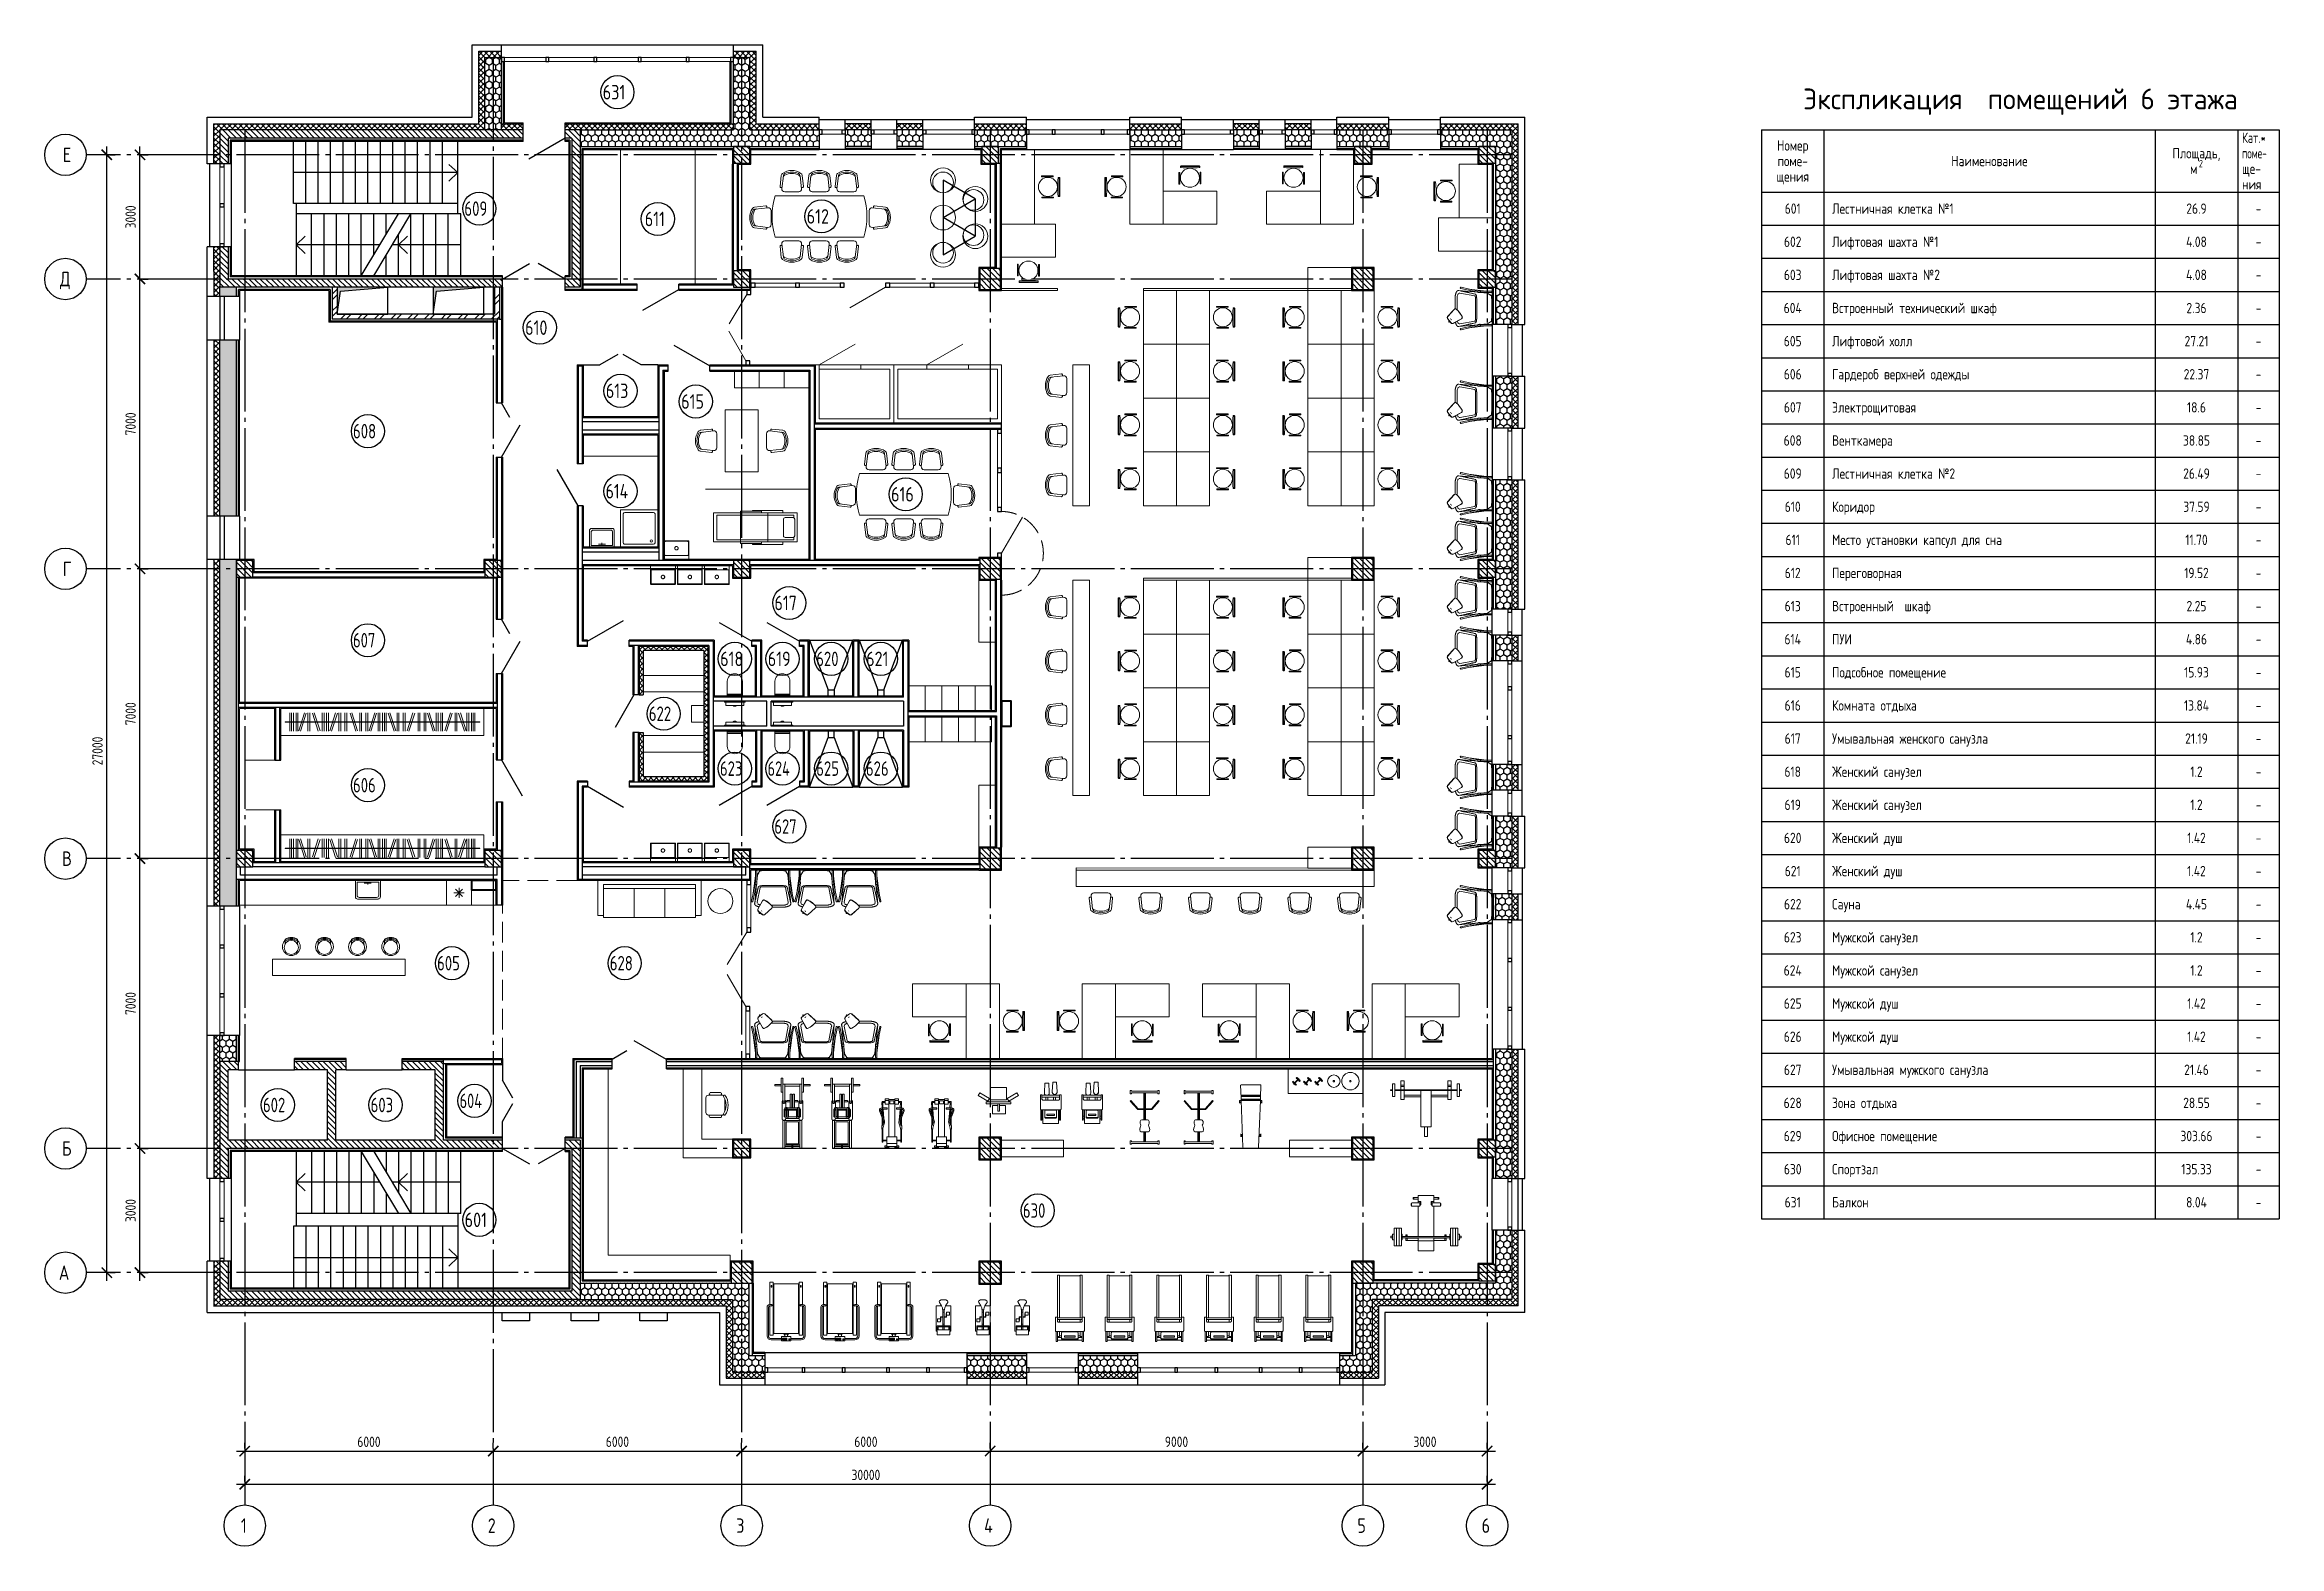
# Model space of a CAD drawing. Header units: millimetres. Extents: x -4830 to 49130, y -6610 to 29660.
import ezdxf
from ezdxf.enums import TextEntityAlignment as Align

# ---------------------------------------------------------------- set-up
doc = ezdxf.new("R2010")
doc.units = ezdxf.units.MM
doc.linetypes.add('ГОСТ 2.303 4', pattern=[7, 5, -2, 0])
doc.linetypes.add('ГОСТ 2.303 5', pattern=[24, 20, -1.5, 1, -1.5])
doc.layers.add('Оборудование', color=5, linetype='Continuous', lineweight=18)
doc.layers.add('оси', color=40, linetype='Continuous')
doc.layers.add('текст', color=82, linetype='Continuous')
doc.styles.add('GOST-2.304_Type-B', font='GOST_Common.ttf')
doc.styles.add('ГОСТ 2.304', font='CS_Gost2304.shx')
doc.linetypes.add('зигзаг', pattern='A,0.00254,-5.08,[131,ltypeshp.shx,S=5.08,R=0,X=-5.08,Y=0],-10.16,[131,ltypeshp.shx,S=5.08,R=180,X=5.08,Y=0],-5.08', length=20.32254)
doc.dimstyles.new('СПДС', dxfattribs={"dimscale": 100, "dimtxt": 2.5, "dimasz": 2.5, "dimexe": 2, "dimexo": 0.625, "dimgap": 1, "dimtad": 1, "dimdec": 0, "dimtxsty": 'ГОСТ 2.304', "dimblk": 'OBLIQUE', "dimblk1": 'OBLIQUE', "dimblk2": 'OBLIQUE', "dimcen": 2.5, "dimdle": 2, "dimadec": 0, "dimazin": 2, "dimtfac": 0.75, "dimtdec": 4, "dimtmove": 1, "dimatfit": 3, "dimfxl": 1, "dimtfill": 1, "dimtolj": 1, "dimarcsym": 1})
pattern_1 = [(135, (-394169.68, -10084.31), (-67.35192, -67.35192), [])]
pattern_2 = [(135, (-394169.68, -10084.31), (-67.35192, -67.35192), []), (225, (-394169.68, -10084.31), (67.35192, -67.35192), [])]
pattern_3 = [(90, (-394169.684, -10084.31), (-82.48892, 142.875), [95.25, -190.5]), (210, (-394169.684, -10084.31), (-82.48892, -142.875), [95.25, -190.5]), (150, (-394169.684, -10084.31), (-164.97784, 3e-07), [-190.5, 95.25])]
pattern_4 = [(135, (-394169.68, -31084.31), (-67.35192, -67.35192), [])]
pattern_5 = [(135, (-394169.68, -17084.31), (-67.35192, -67.35192), [])]
pattern_6 = [(135, (-394169.68, -24084.31), (-67.35192, -67.35192), [])]

msp = doc.modelspace()

# ---------------------------------------------------------------- texts
at = {"layer": 'оси', "linetype": 'Continuous', "lineweight": 25, "ltscale": 100, "char_height": 350, "attachment_point": 1, "style": 'ГОСТ 2.304'}
for s, insert, width in [('\\f|b0|i0|c1|p0;\\W1.0000000000;\\T1.0000000000;\\o\\lЕ', (-4394.6, 27175), 566.667), ('\\f|b0|i0|c1|p0;\\W1.0000000000;\\T1.0000000000;\\o\\lД', (-4462.9, 24175), 683.333), ('\\f|b0|i0|c1|p0;\\W1.0000000000;\\T1.0000000000;\\o\\lГ', (-4394.6, 17175), 533.333), ('\\f|b0|i0|c1|p0;\\W1.0000000000;\\T1.0000000000;\\o\\lВ', (-4412.1, 10175), 616.667), ('\\f|b0|i0|c1|p0;\\W1.0000000000;\\T1.0000000000;\\o\\lБ', (-4412.1, 3175), 600), ('\\f|b0|i0|c1|p0;\\W1.0000000000;\\T1.0000000000;\\o\\lА', (-4488.3, 175), 600), ('\\f|b0|i0|c1|p0;\\W1.0000000000;\\T1.0000000000;\\o\\l1', (-91.9, -5935), 583.333), ('\\f|b0|i0|c1|p0;\\W1.0000000000;\\T1.0000000000;\\o\\l2', (5868.8, -5935), 650), ('\\f|b0|i0|c1|p0;\\W1.0000000000;\\T1.0000000000;\\o\\l3', (11868.8, -5935), 650), ('\\f|b0|i0|c1|p0;\\W1.0000000000;\\T1.0000000000;\\o\\l4', (17855.6, -5935), 650), ('\\f|b0|i0|c1|p0;\\W1.0000000000;\\T1.0000000000;\\o\\l5', (26868.8, -5935), 650), ('\\f|b0|i0|c1|p0;\\W1.0000000000;\\T1.0000000000;\\o\\l6', (29868.8, -5935), 650)]:
    msp.add_mtext(s, dxfattribs=dict(at, insert=insert, width=width))
at = {"layer": 'текст', "ltscale": 100, "style": 'GOST-2.304_Type-B'}
msp.add_text('Экспликация  помещений 6 этажа', height=500, dxfattribs=at).set_placement((42880.3, 28350), align=Align.MIDDLE_CENTER)
at = {"layer": 'текст', "linetype": 'Continuous', "ltscale": 100, "style": 'ГОСТ 2.304'}
for s, width, p in [('Кат.*', 0.901408, (48230.3, 27412.5)), ('поме-', 0.820513, (48230.3, 27037.5))]:
    msp.add_text(s, height=250, dxfattribs=dict(at, width=width)).set_placement(p, align=Align.MIDDLE_LEFT)
for s, height, p in [('Номер', 250, (37380.3, 27225)), ('Площадь,', 250, (47130.3, 27037.5)), ('щения', 250, (37380.3, 26475)), ('поме-', 250, (37380.3, 26850)), ('Наименование', 250, (42130.3, 26850)), ('м', 250, (47064.7, 26662.5)), ('2', 175, (47236.6, 26787.5)), ('601', 250, (37380.3, 25700)), ('26.9', 250, (47130.3, 25700)), ('-', 250, (48630.3, 25700)), ('602', 250, (37380.3, 24900)), ('4.08', 250, (47130.3, 24900)), ('-', 250, (48630.3, 24900)), ('603', 250, (37380.3, 24100)), ('4.08', 250, (47130.3, 24100)), ('-', 250, (48630.3, 24100)), ('604', 250, (37380.3, 23300)), ('2.36', 250, (47130.3, 23300)), ('-', 250, (48630.3, 23300)), ('605', 250, (37380.3, 22500)), ('27.21', 250, (47130.3, 22500)), ('-', 250, (48630.3, 22500)), ('606', 250, (37380.3, 21700)), ('22.37', 250, (47130.3, 21700)), ('-', 250, (48630.3, 21700)), ('607', 250, (37380.3, 20900)), ('18.6', 250, (47130.3, 20900)), ('-', 250, (48630.3, 20900)), ('608', 250, (37380.3, 20100)), ('38.85', 250, (47130.3, 20100)), ('-', 250, (48630.3, 20100)), ('26.49', 250, (47130.3, 19300)), ('609', 250, (37380.3, 19300)), ('-', 250, (48630.3, 19300)), ('610', 250, (37380.3, 18500)), ('37.59', 250, (47130.3, 18500)), ('-', 250, (48630.3, 18500)), ('611', 250, (37380.3, 17700)), ('11.70', 250, (47130.3, 17700)), ('-', 250, (48630.3, 17700)), ('612', 250, (37380.3, 16900)), ('19.52', 250, (47130.3, 16900)), ('-', 250, (48630.3, 16900)), ('613', 250, (37380.3, 16100)), ('2.25', 250, (47130.3, 16100)), ('-', 250, (48630.3, 16100)), ('614', 250, (37380.3, 15300)), ('4.86', 250, (47130.3, 15300)), ('-', 250, (48630.3, 15300)), ('615', 250, (37380.3, 14500)), ('15.93', 250, (47130.3, 14500)), ('-', 250, (48630.3, 14500)), ('616', 250, (37380.3, 13700)), ('13.84', 250, (47130.3, 13700)), ('-', 250, (48630.3, 13700)), ('617', 250, (37380.3, 12900)), ('21.19', 250, (47130.3, 12900)), ('-', 250, (48630.3, 12900)), ('618', 250, (37380.3, 12100)), ('1.2', 250, (47130.3, 12100)), ('-', 250, (48630.3, 12100)), ('619', 250, (37380.3, 11300)), ('1.2', 250, (47130.3, 11300)), ('-', 250, (48630.3, 11300)), ('620', 250, (37380.3, 10500)), ('1.42', 250, (47130.3, 10500)), ('-', 250, (48630.3, 10500)), ('621', 250, (37380.3, 9700)), ('1.42', 250, (47130.3, 9700)), ('-', 250, (48630.3, 9700)), ('622', 250, (37380.3, 8900)), ('4.45', 250, (47130.3, 8900)), ('-', 250, (48630.3, 8900)), ('623', 250, (37380.3, 8100)), ('1.2', 250, (47130.3, 8100)), ('-', 250, (48630.3, 8100)), ('624', 250, (37380.3, 7300)), ('1.2', 250, (47130.3, 7300)), ('-', 250, (48630.3, 7300)), ('625', 250, (37380.3, 6500)), ('1.42', 250, (47130.3, 6500)), ('-', 250, (48630.3, 6500)), ('626', 250, (37380.3, 5700)), ('1.42', 250, (47130.3, 5700)), ('-', 250, (48630.3, 5700)), ('627', 250, (37380.3, 4900)), ('21.46', 250, (47130.3, 4900)), ('-', 250, (48630.3, 4900)), ('628', 250, (37380.3, 4100)), ('28.55', 250, (47130.3, 4100)), ('-', 250, (48630.3, 4100)), ('629', 250, (37380.3, 3300)), ('303.66', 250, (47130.3, 3300)), ('-', 250, (48630.3, 3300)), ('630', 250, (37380.3, 2500)), ('135.33', 250, (47130.3, 2500)), ('-', 250, (48630.3, 2500)), ('631', 250, (37380.3, 1700)), ('8.04', 250, (47130.3, 1700)), ('-', 250, (48630.3, 1700))]:
    msp.add_text(s, height=height, dxfattribs=at).set_placement(p, align=Align.MIDDLE_CENTER)
for s, p in [('ще-', (48230.3, 26662.5)), ('ния', (48230.3, 26287.5)), ('Лестничная клетка №1', (38330.3, 25700)), ('Лифтовая шахта №1', (38330.3, 24900)), ('Лифтовая шахта №2', (38330.3, 24100)), ('Встроенный технический шкаф', (38330.3, 23300)), ('Лифтовой холл', (38330.3, 22500)), ('Гардероб верхней одежды', (38330.3, 21700)), ('Электрощитовая', (38330.3, 20900)), ('Венткамера', (38330.3, 20100)), ('Лестничная клетка №2', (38330.3, 19300)), ('Коридор', (38330.3, 18500)), ('Место установки капсул для сна', (38330.3, 17700)), ('Переговорная', (38330.3, 16900)), ('Встроенный  шкаф', (38330.3, 16100)), ('ПУИ', (38330.3, 15300)), ('Подсобное помещение', (38330.3, 14500)), ('Комната отдыха', (38330.3, 13700)), ('Умывальная женского санузла', (38330.3, 12900)), ('Женский санузел', (38330.3, 12100)), ('Женский санузел', (38330.3, 11300)), ('Женский душ', (38330.3, 10500)), ('Женский душ', (38330.3, 9700)), ('Сауна', (38330.3, 8900)), ('Мужской санузел', (38330.3, 8100)), ('Мужской санузел', (38330.3, 7300)), ('Мужской душ', (38330.3, 6500)), ('Мужской душ', (38330.3, 5700)), ('Умывальная мужского санузла', (38330.3, 4900)), ('Зона отдыха', (38330.3, 4100)), ('Офисное помещение', (38330.3, 3300)), ('Спортзал', (38330.3, 2500)), ('Балкон', (38330.3, 1700))]:
    msp.add_text(s, height=250, dxfattribs=at).set_placement(p, align=Align.MIDDLE_LEFT)
at = {"layer": 'текст', "linetype": 'Continuous', "lineweight": 25, "ltscale": 100, "char_height": 350, "attachment_point": 1, "style": 'ГОСТ 2.304'}
for s, insert, width in [('\\f|b0|i0|c1|p0;\\W1.0000000000;\\T1.0000000000;\\o\\l631', (8645.6, 28687.5), 1250), ('\\f|b0|i0|c1|p0;\\W0.9134926013;\\T1.0000000000;\\o\\l609', (5305.3, 25875), 1202.765), ('\\f|b0|i0|c1|p0;\\W1.0000000000;\\T1.0000000000;\\o\\l611', (9660, 25625), 1183.333), ('\\f|b0|i0|c1|p0;\\W1.0000000000;\\T1.0000000000;\\o\\l612', (13571, 25687.5), 1250), ('\\f|b0|i0|c1|p0;\\W1.0000000000;\\T1.0000000000;\\o\\l610', (6770.6, 23000), 1250), ('\\f|b0|i0|c1|p0;\\W1.0000000000;\\T1.0000000000;\\o\\l613', (8720.6, 21475), 1250), ('\\f|b0|i0|c1|p0;\\W1.0000000000;\\T1.0000000000;\\o\\l615', (10539.4, 21216.1), 1250), ('\\f|b0|i0|c1|p0;\\W0.9134926013;\\T1.0000000000;\\o\\l608', (2615.3, 20500), 1202.765), ('\\f|b0|i0|c1|p0;\\W0.9787420728;\\T1.0000000000;\\o\\l614', (8715.3, 19050), 1223.428), ('\\f|b0|i0|c1|p0;\\W1.0000000000;\\T1.0000000000;\\o\\l616', (15608.1, 18975), 1250), ('\\f|b0|i0|c1|p0;\\W1.0000000000;\\T1.0000000000;\\o\\l617', (12791.2, 16350), 1250), ('\\f|b0|i0|c1|p0;\\W0.9034542211;\\T1.0000000000;\\o\\l607', (2615.3, 15450), 1189.548), ('\\f|b0|i0|c1|p0;\\W1.0000000000;\\T1.0000000000;\\o\\l618', (11480.6, 15000), 1250), ('\\f|b0|i0|c1|p0;\\W1.0000000000;\\T1.0000000000;\\o\\l619', (12630.6, 15000), 1250), ('\\f|b0|i0|c1|p0;\\W0.9134926013;\\T1.0000000000;\\o\\l620', (13800.3, 15000), 1202.765), ('\\f|b0|i0|c1|p0;\\W1.0000000000;\\T1.0000000000;\\o\\l621', (15005.6, 15000), 1250), ('\\f|b0|i0|c1|p0;\\W0.9134926013;\\T1.0000000000;\\o\\l622', (9758.6, 13675), 1202.765), ('\\f|b0|i0|c1|p0;\\W0.9134926013;\\T1.0000000000;\\o\\l606', (2615.3, 11950), 1202.765), ('\\f|b0|i0|c1|p0;\\W0.9134926013;\\T1.0000000000;\\o\\l623', (11475.3, 12350), 1202.765), ('\\f|b0|i0|c1|p0;\\W0.8840250981;\\T1.0000000000;\\o\\l624', (12625.3, 12350), 1163.966), ('\\f|b0|i0|c1|p0;\\W0.9134926013;\\T1.0000000000;\\o\\l625', (13800.3, 12350), 1202.765), ('\\f|b0|i0|c1|p0;\\W0.9134926013;\\T1.0000000000;\\o\\l626', (15000.3, 12350), 1202.765), ('\\f|b0|i0|c1|p0;\\W0.9034542211;\\T1.0000000000;\\o\\l627', (12790.3, 10950), 1189.548), ('\\f|b0|i0|c1|p0;\\W0.9134926013;\\T1.0000000000;\\o\\l605', (4645.5, 7650), 1202.765), ('\\f|b0|i0|c1|p0;\\W0.9134926013;\\T1.0000000000;\\o\\l628', (8815.3, 7650), 1202.765), ('\\f|b0|i0|c1|p0;\\W0.8840250981;\\T1.0000000000;\\o\\l604', (5190.3, 4325), 1163.966), ('\\f|b0|i0|c1|p0;\\W0.9134926013;\\T1.0000000000;\\o\\l602', (440.3, 4225), 1202.765), ('\\f|b0|i0|c1|p0;\\W0.9134926013;\\T1.0000000000;\\o\\l603', (3040.3, 4225), 1202.765), ('\\f|b0|i0|c1|p0;\\W0.9134926013;\\T1.0000000000;\\o\\l630', (18790.3, 1675), 1202.765), ('\\f|b0|i0|c1|p0;\\W1.0000000000;\\T1.0000000000;\\o\\l601', (5310.6, 1450), 1250)]:
    msp.add_mtext(s, dxfattribs=dict(at, insert=insert, width=width))

# ---------------------------------------------------------------- blocks, each defined once
blk = doc.blocks.new('_ArchTick')
at = {"color": 0, "linetype": 'ByBlock', "const_width": 0.15}
blk.add_lwpolyline([(-0.5, -0.5), (0.5, 0.5)], dxfattribs=at)
blk = doc.blocks.new('*D42')
at = {"layer": 'Defpoints', "color": 0, "ltscale": 100, "transparency": 16777216}
for p in [(0, -5110), (30000, -5110), (30000, -5110)]:
    blk.add_point(p, dxfattribs=at)
at = {"layer": 'оси', "color": 0, "lineweight": -2, "ltscale": 100, "transparency": 16777216}
for p, q in [((-200, -5110), (30200, -5110)), ((0, -5047.5), (0, -4910)), ((30000, -5047.5), (30000, -4910))]:
    blk.add_line(p, q, dxfattribs=at)
at = {"layer": 'оси', "color": 0, "lineweight": -2, "ltscale": 100, "transparency": 16777216, "xscale": 250, "yscale": 250, "zscale": 250, "rotation": 180}
blk.add_blockref('_ArchTick', (0, -5110), dxfattribs=at)
at = {"layer": 'оси', "color": 0, "lineweight": -2, "ltscale": 100, "transparency": 16777216, "xscale": 250, "yscale": 250, "zscale": 250}
blk.add_blockref('_ArchTick', (30000, -5110), dxfattribs=at)
at = {"layer": 'оси', "color": 0, "ltscale": 100, "transparency": 16777216, "insert": (15000, -4885), "char_height": 250, "attachment_point": 5, "style": 'ГОСТ 2.304', "bg_fill": 3, "box_fill_scale": 1.1, "bg_fill_color": 256, "bg_fill_true_color": 13158600, "bg_fill_transparency": 0}
blk.add_mtext('\\A1;30000', dxfattribs=at)
blk = doc.blocks.new('*D43')
at = {"layer": 'Defpoints', "color": 0, "ltscale": 100, "transparency": 16777216}
for p in [(0, -4310), (6000, -4310), (6000, -4310)]:
    blk.add_point(p, dxfattribs=at)
at = {"layer": 'оси', "color": 0, "lineweight": -2, "ltscale": 100, "transparency": 16777216}
for p, q in [((-200, -4310), (6200, -4310)), ((0, -4247.5), (0, -4110)), ((6000, -4247.5), (6000, -4110))]:
    blk.add_line(p, q, dxfattribs=at)
at = {"layer": 'оси', "color": 0, "lineweight": -2, "ltscale": 100, "transparency": 16777216, "xscale": 250, "yscale": 250, "zscale": 250, "rotation": 180}
blk.add_blockref('_ArchTick', (0, -4310), dxfattribs=at)
at = {"layer": 'оси', "color": 0, "lineweight": -2, "ltscale": 100, "transparency": 16777216, "xscale": 250, "yscale": 250, "zscale": 250}
blk.add_blockref('_ArchTick', (6000, -4310), dxfattribs=at)
at = {"layer": 'оси', "color": 0, "ltscale": 100, "transparency": 16777216, "insert": (3000, -4085), "char_height": 250, "attachment_point": 5, "style": 'ГОСТ 2.304', "bg_fill": 3, "box_fill_scale": 1.1, "bg_fill_color": 256, "bg_fill_true_color": 13158600, "bg_fill_transparency": 0}
blk.add_mtext('\\A1;6000', dxfattribs=at)
blk = doc.blocks.new('*D44')
at = {"layer": 'Defpoints', "color": 0, "ltscale": 100, "transparency": 16777216}
for p in [(6000, -4310), (12000, -4310), (12000, -4310)]:
    blk.add_point(p, dxfattribs=at)
at = {"layer": 'оси', "color": 0, "lineweight": -2, "ltscale": 100, "transparency": 16777216}
for p, q in [((5800, -4310), (12200, -4310)), ((6000, -4247.5), (6000, -4110)), ((12000, -4247.5), (12000, -4110))]:
    blk.add_line(p, q, dxfattribs=at)
at = {"layer": 'оси', "color": 0, "lineweight": -2, "ltscale": 100, "transparency": 16777216, "xscale": 250, "yscale": 250, "zscale": 250, "rotation": 180}
blk.add_blockref('_ArchTick', (6000, -4310), dxfattribs=at)
at = {"layer": 'оси', "color": 0, "lineweight": -2, "ltscale": 100, "transparency": 16777216, "xscale": 250, "yscale": 250, "zscale": 250}
blk.add_blockref('_ArchTick', (12000, -4310), dxfattribs=at)
at = {"layer": 'оси', "color": 0, "ltscale": 100, "transparency": 16777216, "insert": (9000, -4085), "char_height": 250, "attachment_point": 5, "style": 'ГОСТ 2.304', "bg_fill": 3, "box_fill_scale": 1.1, "bg_fill_color": 256, "bg_fill_true_color": 13158600, "bg_fill_transparency": 0}
blk.add_mtext('\\A1;6000', dxfattribs=at)
blk = doc.blocks.new('*D45')
at = {"layer": 'Defpoints', "color": 0, "ltscale": 100, "transparency": 16777216}
for p in [(12000, -4310), (18000, -4310), (18000, -4310)]:
    blk.add_point(p, dxfattribs=at)
at = {"layer": 'оси', "color": 0, "lineweight": -2, "ltscale": 100, "transparency": 16777216}
for p, q in [((11800, -4310), (18200, -4310)), ((12000, -4247.5), (12000, -4110)), ((18000, -4247.5), (18000, -4110))]:
    blk.add_line(p, q, dxfattribs=at)
at = {"layer": 'оси', "color": 0, "lineweight": -2, "ltscale": 100, "transparency": 16777216, "xscale": 250, "yscale": 250, "zscale": 250, "rotation": 180}
blk.add_blockref('_ArchTick', (12000, -4310), dxfattribs=at)
at = {"layer": 'оси', "color": 0, "lineweight": -2, "ltscale": 100, "transparency": 16777216, "xscale": 250, "yscale": 250, "zscale": 250}
blk.add_blockref('_ArchTick', (18000, -4310), dxfattribs=at)
at = {"layer": 'оси', "color": 0, "ltscale": 100, "transparency": 16777216, "insert": (15000, -4085), "char_height": 250, "attachment_point": 5, "style": 'ГОСТ 2.304', "bg_fill": 3, "box_fill_scale": 1.1, "bg_fill_color": 256, "bg_fill_true_color": 13158600, "bg_fill_transparency": 0}
blk.add_mtext('\\A1;6000', dxfattribs=at)
blk = doc.blocks.new('*D46')
at = {"layer": 'Defpoints', "color": 0, "ltscale": 100, "transparency": 16777216}
for p in [(18000, -4310), (27000, -4310), (27000, -4310)]:
    blk.add_point(p, dxfattribs=at)
at = {"layer": 'оси', "color": 0, "lineweight": -2, "ltscale": 100, "transparency": 16777216}
for p, q in [((17800, -4310), (27200, -4310)), ((18000, -4247.5), (18000, -4110)), ((27000, -4247.5), (27000, -4110))]:
    blk.add_line(p, q, dxfattribs=at)
at = {"layer": 'оси', "color": 0, "lineweight": -2, "ltscale": 100, "transparency": 16777216, "xscale": 250, "yscale": 250, "zscale": 250, "rotation": 180}
blk.add_blockref('_ArchTick', (18000, -4310), dxfattribs=at)
at = {"layer": 'оси', "color": 0, "lineweight": -2, "ltscale": 100, "transparency": 16777216, "xscale": 250, "yscale": 250, "zscale": 250}
blk.add_blockref('_ArchTick', (27000, -4310), dxfattribs=at)
at = {"layer": 'оси', "color": 0, "ltscale": 100, "transparency": 16777216, "insert": (22500, -4085), "char_height": 250, "attachment_point": 5, "style": 'ГОСТ 2.304', "bg_fill": 3, "box_fill_scale": 1.1, "bg_fill_color": 256, "bg_fill_true_color": 13158600, "bg_fill_transparency": 0}
blk.add_mtext('\\A1;9000', dxfattribs=at)
blk = doc.blocks.new('*D47')
at = {"layer": 'Defpoints', "color": 0, "ltscale": 100, "transparency": 16777216}
for p in [(27000, -4310), (30000, -4310), (30000, -4310)]:
    blk.add_point(p, dxfattribs=at)
at = {"layer": 'оси', "color": 0, "lineweight": -2, "ltscale": 100, "transparency": 16777216}
for p, q in [((26800, -4310), (30200, -4310)), ((27000, -4247.5), (27000, -4110)), ((30000, -4247.5), (30000, -4110))]:
    blk.add_line(p, q, dxfattribs=at)
at = {"layer": 'оси', "color": 0, "lineweight": -2, "ltscale": 100, "transparency": 16777216, "xscale": 250, "yscale": 250, "zscale": 250, "rotation": 180}
blk.add_blockref('_ArchTick', (27000, -4310), dxfattribs=at)
at = {"layer": 'оси', "color": 0, "lineweight": -2, "ltscale": 100, "transparency": 16777216, "xscale": 250, "yscale": 250, "zscale": 250}
blk.add_blockref('_ArchTick', (30000, -4310), dxfattribs=at)
at = {"layer": 'оси', "color": 0, "ltscale": 100, "transparency": 16777216, "insert": (28500, -4085), "char_height": 250, "attachment_point": 5, "style": 'ГОСТ 2.304', "bg_fill": 3, "box_fill_scale": 1.1, "bg_fill_color": 256, "bg_fill_true_color": 13158600, "bg_fill_transparency": 0}
blk.add_mtext('\\A1;3000', dxfattribs=at)
blk = doc.blocks.new('*D48')
at = {"layer": 'Defpoints', "color": 0, "ltscale": 100, "transparency": 16777216}
for p in [(-3330, 27000), (-3330, 27000), (-3330, 0)]:
    blk.add_point(p, dxfattribs=at)
at = {"layer": 'оси', "color": 0, "lineweight": -2, "ltscale": 100, "transparency": 16777216}
for p, q in [((-3330, -200), (-3330, 27200)), ((-3267.5, 27000), (-3130, 27000)), ((-3267.5, 0), (-3130, 0))]:
    blk.add_line(p, q, dxfattribs=at)
at = {"layer": 'оси', "color": 0, "lineweight": -2, "ltscale": 100, "transparency": 16777216, "xscale": 250, "yscale": 250, "zscale": 250}
for p, rotation in [((-3330, 27000), 90), ((-3330, 0), 270)]:
    blk.add_blockref('_ArchTick', p, dxfattribs=dict(at, rotation=rotation))
at = {"layer": 'оси', "color": 0, "ltscale": 100, "transparency": 16777216, "insert": (-3555, 12600), "char_height": 250, "attachment_point": 5, "rotation": 90, "style": 'ГОСТ 2.304', "bg_fill": 3, "box_fill_scale": 1.1, "bg_fill_color": 256, "bg_fill_true_color": 13158600, "bg_fill_transparency": 0}
blk.add_mtext('\\A1;27000', dxfattribs=at)
blk = doc.blocks.new('*D49')
at = {"layer": 'Defpoints', "color": 0, "ltscale": 100, "transparency": 16777216}
for p in [(-2530, 3000), (-2530, 3000), (-2530, 0)]:
    blk.add_point(p, dxfattribs=at)
at = {"layer": 'оси', "color": 0, "lineweight": -2, "ltscale": 100, "transparency": 16777216}
for p, q in [((-2530, -200), (-2530, 3200)), ((-2467.5, 3000), (-2330, 3000)), ((-2467.5, 0), (-2330, 0))]:
    blk.add_line(p, q, dxfattribs=at)
at = {"layer": 'оси', "color": 0, "lineweight": -2, "ltscale": 100, "transparency": 16777216, "xscale": 250, "yscale": 250, "zscale": 250}
for p, rotation in [((-2530, 3000), 90), ((-2530, 0), 270)]:
    blk.add_blockref('_ArchTick', p, dxfattribs=dict(at, rotation=rotation))
at = {"layer": 'оси', "color": 0, "ltscale": 100, "transparency": 16777216, "insert": (-2755, 1500), "char_height": 250, "attachment_point": 5, "rotation": 90, "style": 'ГОСТ 2.304', "bg_fill": 3, "box_fill_scale": 1.1, "bg_fill_color": 256, "bg_fill_true_color": 13158600, "bg_fill_transparency": 0}
blk.add_mtext('\\A1;3000', dxfattribs=at)
blk = doc.blocks.new('*D50')
at = {"layer": 'Defpoints', "color": 0, "ltscale": 100, "transparency": 16777216}
for p in [(-2530, 17000), (-2530, 17000), (-2530, 10000)]:
    blk.add_point(p, dxfattribs=at)
at = {"layer": 'оси', "color": 0, "lineweight": -2, "ltscale": 100, "transparency": 16777216}
for p, q in [((-2530, 9800), (-2530, 17200)), ((-2467.5, 17000), (-2330, 17000)), ((-2467.5, 10000), (-2330, 10000))]:
    blk.add_line(p, q, dxfattribs=at)
at = {"layer": 'оси', "color": 0, "lineweight": -2, "ltscale": 100, "transparency": 16777216, "xscale": 250, "yscale": 250, "zscale": 250}
for p, rotation in [((-2530, 17000), 90), ((-2530, 10000), 270)]:
    blk.add_blockref('_ArchTick', p, dxfattribs=dict(at, rotation=rotation))
at = {"layer": 'оси', "color": 0, "ltscale": 100, "transparency": 16777216, "insert": (-2755, 13500), "char_height": 250, "attachment_point": 5, "rotation": 90, "style": 'ГОСТ 2.304', "bg_fill": 3, "box_fill_scale": 1.1, "bg_fill_color": 256, "bg_fill_true_color": 13158600, "bg_fill_transparency": 0}
blk.add_mtext('\\A1;7000', dxfattribs=at)
blk = doc.blocks.new('*D51')
at = {"layer": 'Defpoints', "color": 0, "ltscale": 100, "transparency": 16777216}
for p in [(-2530, 24000), (-2530, 24000), (-2530, 17000)]:
    blk.add_point(p, dxfattribs=at)
at = {"layer": 'оси', "color": 0, "lineweight": -2, "ltscale": 100, "transparency": 16777216}
for p, q in [((-2530, 16800), (-2530, 24200)), ((-2467.5, 24000), (-2330, 24000)), ((-2467.5, 17000), (-2330, 17000))]:
    blk.add_line(p, q, dxfattribs=at)
at = {"layer": 'оси', "color": 0, "lineweight": -2, "ltscale": 100, "transparency": 16777216, "xscale": 250, "yscale": 250, "zscale": 250}
for p, rotation in [((-2530, 24000), 90), ((-2530, 17000), 270)]:
    blk.add_blockref('_ArchTick', p, dxfattribs=dict(at, rotation=rotation))
at = {"layer": 'оси', "color": 0, "ltscale": 100, "transparency": 16777216, "insert": (-2755, 20500), "char_height": 250, "attachment_point": 5, "rotation": 90, "style": 'ГОСТ 2.304', "bg_fill": 3, "box_fill_scale": 1.1, "bg_fill_color": 256, "bg_fill_true_color": 13158600, "bg_fill_transparency": 0}
blk.add_mtext('\\A1;7000', dxfattribs=at)
blk = doc.blocks.new('*D52')
at = {"layer": 'Defpoints', "color": 0, "ltscale": 100, "transparency": 16777216}
for p in [(-2530, 27000), (-2530, 27000), (-2530, 24000)]:
    blk.add_point(p, dxfattribs=at)
at = {"layer": 'оси', "color": 0, "lineweight": -2, "ltscale": 100, "transparency": 16777216}
for p, q in [((-2530, 23800), (-2530, 27200)), ((-2467.5, 27000), (-2330, 27000)), ((-2467.5, 24000), (-2330, 24000))]:
    blk.add_line(p, q, dxfattribs=at)
at = {"layer": 'оси', "color": 0, "lineweight": -2, "ltscale": 100, "transparency": 16777216, "xscale": 250, "yscale": 250, "zscale": 250}
for p, rotation in [((-2530, 27000), 90), ((-2530, 24000), 270)]:
    blk.add_blockref('_ArchTick', p, dxfattribs=dict(at, rotation=rotation))
at = {"layer": 'оси', "color": 0, "ltscale": 100, "transparency": 16777216, "insert": (-2755, 25500), "char_height": 250, "attachment_point": 5, "rotation": 90, "style": 'ГОСТ 2.304', "bg_fill": 3, "box_fill_scale": 1.1, "bg_fill_color": 256, "bg_fill_true_color": 13158600, "bg_fill_transparency": 0}
blk.add_mtext('\\A1;3000', dxfattribs=at)
blk = doc.blocks.new('*D53')
at = {"layer": 'Defpoints', "color": 0, "ltscale": 100, "transparency": 16777216}
for p in [(-2530, 10000), (-2530, 10000), (-2530, 3000)]:
    blk.add_point(p, dxfattribs=at)
at = {"layer": 'оси', "color": 0, "lineweight": -2, "ltscale": 100, "transparency": 16777216}
for p, q in [((-2530, 2800), (-2530, 10200)), ((-2467.5, 10000), (-2330, 10000)), ((-2467.5, 3000), (-2330, 3000))]:
    blk.add_line(p, q, dxfattribs=at)
at = {"layer": 'оси', "color": 0, "lineweight": -2, "ltscale": 100, "transparency": 16777216, "xscale": 250, "yscale": 250, "zscale": 250}
for p, rotation in [((-2530, 10000), 90), ((-2530, 3000), 270)]:
    blk.add_blockref('_ArchTick', p, dxfattribs=dict(at, rotation=rotation))
at = {"layer": 'оси', "color": 0, "ltscale": 100, "transparency": 16777216, "insert": (-2755, 6500), "char_height": 250, "attachment_point": 5, "rotation": 90, "style": 'ГОСТ 2.304', "bg_fill": 3, "box_fill_scale": 1.1, "bg_fill_color": 256, "bg_fill_true_color": 13158600, "bg_fill_transparency": 0}
blk.add_mtext('\\A1;7000', dxfattribs=at)
blk = doc.blocks.new('Sanitary_Basins_Gala_ALBUS-Over-counter-Wash-basin-60x45-cm - ALBUS Over counter Wash basin 60x45 cm_-V44-План на отм _4_200')
at = {"layer": 'Оборудование'}
for p, q in [((-302, -218), (-302, 226)), ((-290, 117), (-291, 113)), ((-291, 113), (-291, -199)), ((-288, 121), (-290, 117)), ((-285, 124), (-288, 121)), ((-282, 125), (-285, 124)), ((-277, 126), (-282, 125)), ((-273, 127), (-277, 126)), ((-263, 127), (-273, 127)), ((-263, 127), (264, 127)), ((269, 127), (259, 127)), ((274, 126), (269, 127)), ((278, 125), (274, 126)), ((282, 124), (278, 125)), ((285, 121), (282, 124)), ((286, 117), (285, 121)), ((287, 113), (286, 117)), ((287, -199), (287, 113)), ((298, -218), (298, 226)), ((-302, -219), (-302, -218)), ((-301, -220), (-302, -219)), ((-301, -221), (-301, -220)), ((-300, -222), (-301, -221)), ((-299, -223), (-300, -222)), ((-298, -224), (-299, -223)), ((-297, -224), (-298, -224)), ((-296, -224), (-297, -224)), ((-296, -224), (292, -224)), ((-291, -199), (-290, -203)), ((-290, -203), (-288, -207)), ((-288, -207), (-285, -210)), ((-285, -210), (-281, -212)), ((-281, -212), (-277, -213)), ((-277, -213), (-273, -213)), ((-268, -214), (-273, -213)), ((-268, -214), (264, -214)), ((-42, -35), (-43, -39)), ((-43, -39), (-43, -42)), ((-43, -42), (-43, -46)), ((-43, -46), (-43, -50)), ((-43, -50), (-43, -54)), ((-43, -54), (-42, -58)), ((-40, -31), (-42, -35)), ((-42, -58), (-40, -61)), ((-39, -27), (-40, -31)), ((-40, -61), (-39, -65)), ((-37, -23), (-39, -27)), ((-39, -65), (-37, -69)), ((-34, -20), (-37, -23)), ((-37, -69), (-34, -72)), ((-31, -17), (-34, -20)), ((-34, -72), (-31, -75)), ((-28, -14), (-31, -17)), ((-31, -75), (-28, -78)), ((-25, -11), (-28, -14)), ((-28, -78), (-25, -81)), ((-21, -9), (-25, -11)), ((-25, -81), (-21, -83)), ((-17, -8), (-21, -9)), ((-21, -83), (-17, -85)), ((-13, -6), (-17, -8)), ((-17, -85), (-13, -86)), ((-9, -5), (-13, -6)), ((-13, -86), (-9, -87)), ((-6, -5), (-9, -5)), ((-9, -87), (-6, -87)), ((-2, -5), (-6, -5)), ((-6, -87), (-2, -88)), ((2, -5), (-2, -5)), ((-2, -88), (2, -87)), ((6, -5), (2, -5)), ((2, -87), (6, -87)), ((10, -6), (6, -5)), ((6, -87), (10, -86)), ((13, -8), (10, -6)), ((10, -86), (13, -85)), ((17, -9), (13, -8)), ((13, -85), (17, -83)), ((21, -11), (17, -9)), ((17, -83), (21, -81)), ((24, -14), (21, -11)), ((21, -81), (24, -78)), ((27, -17), (24, -14)), ((24, -78), (27, -75)), ((30, -20), (27, -17)), ((27, -75), (30, -72)), ((33, -23), (30, -20)), ((30, -72), (33, -69)), ((35, -27), (33, -23)), ((33, -69), (35, -65)), ((37, -31), (35, -27)), ((35, -65), (37, -61)), ((38, -35), (37, -31)), ((37, -61), (38, -58)), ((39, -39), (38, -35)), ((38, -58), (39, -54)), ((39, -42), (39, -39)), ((40, -46), (39, -42)), ((39, -50), (40, -46)), ((39, -54), (39, -50)), ((264, -214), (269, -213)), ((269, -213), (273, -213)), ((273, -213), (275, -212)), ((275, -212), (278, -212)), ((278, -212), (281, -210)), ((281, -210), (284, -207)), ((284, -207), (286, -205)), ((286, -203), (287, -201)), ((286, -205), (286, -203)), ((287, -201), (287, -199)), ((292, -224), (293, -224)), ((293, -224), (294, -224)), ((294, -224), (295, -223)), ((295, -223), (296, -222)), ((296, -222), (297, -221)), ((297, -221), (298, -220)), ((298, -219), (298, -218)), ((298, -220), (298, -219))]:
    blk.add_line(p, q, dxfattribs=at)
at = {"layer": 'Оборудование', "ltscale": 100}
blk.add_line((-302, 226), (298, 226), dxfattribs=at)
blk = doc.blocks.new('поддон1')
at = {"layer": 'Оборудование'}
for p, q in [((67, 100), (67, 800)), ((100, 833), (800, 833)), ((833, 800), (833, 100)), ((800, 67), (100, 67))]:
    blk.add_line(p, q, dxfattribs=at)
blk.add_lwpolyline([(900, 900), (900, 0), (0, 0), (0, 900)], close=True, dxfattribs=at)
blk.add_circle((149, 158), 27.5, dxfattribs=at)
for centre, start, end in [((100, 800), 90, 180), ((800, 800), 0, 90), ((100, 100), 180, 270), ((800, 100), 270, 0)]:
    blk.add_arc(centre, 33.3, start, end, dxfattribs=at)
blk = doc.blocks.new('мойка')
at = {"layer": 'Оборудование', "lineweight": 18}
for p, q in [((-450, 250), (-450, -250)), ((-410, 210), (-410, -210)), ((0, 300), (-399, 300)), ((-40, 260), (-360, 260)), ((-69, 78), (-69, -91)), ((-40, 260), (-40, -260)), ((0, 300), (0, -300)), ((0, -300), (-400, -300)), ((-40, -260), (-360, -260)), ((-40, 0), (-100, 0))]:
    blk.add_line(p, q, dxfattribs=at)
for centre, radius, start, end in [((-400, 250), 49.7, 88.3906, 180.554), ((-360, 210), 50, 90.0248, 180.0248), ((-400, -250), 50, 180.0248, 270.0248), ((-360, -210), 49.8, 179.9125, 270.2958)]:
    blk.add_arc(centre, radius, start, end, dxfattribs=at)
blk = doc.blocks.new('Инсталляция - унитаз')
at = {"layer": 'Оборудование', "ltscale": 100}
for p, q in [((-220, 145), (-250, 145)), ((-250, 145), (-250, 125)), ((-250, 125), (250, 125)), ((220, 145), (-220, 145)), ((-220, 145), (-220, 125)), ((-220, 125), (-220, 145)), ((-215, 225), (-215, 145)), ((-195, 225), (-215, 225)), ((-195, 225), (0, 225)), ((0, 225), (195, 225)), ((215, 225), (195, 225)), ((215, 145), (215, 225)), ((220, 125), (220, 145)), ((250, 145), (220, 145)), ((220, 145), (220, 125)), ((250, 125), (250, 145)), ((-183, 0), (182, 0)), ((-183, 0), (-183, -20)), ((-172, -20), (-183, -20)), ((-183, -358), (-183, -20)), ((182, -20), (-183, -20)), ((-183, -50), (-183, -20)), ((182, -50), (-183, -50)), ((-183, -50), (182, -50)), ((-183, -319), (-183, -50)), ((-183, -319), (-183, -358)), ((-172, 0), (-172, -20)), ((-172, -20), (-172, 0)), ((-172, -20), (-172, 0)), ((-172, -20), (172, -20)), ((-65, -5), (-65, 0)), ((65, -5), (-65, -5)), ((-35, -7), (-35, -5)), ((-35, -5), (-35, -7)), ((-35, -7), (-35, -5)), ((-33, -7), (-35, -7)), ((-35, -7), (-33, -7)), ((-35, -7), (-33, -7)), ((33, -7), (-33, -7)), ((35, -7), (33, -7)), ((33, -7), (35, -7)), ((33, -7), (35, -7)), ((35, -5), (35, -7)), ((35, -7), (35, -5)), ((35, -7), (35, -5)), ((65, 0), (65, -5)), ((172, 0), (172, -20)), ((172, -20), (172, 0)), ((172, 0), (172, -20)), ((172, -20), (182, -20)), ((182, 0), (182, -20)), ((182, -20), (182, -358)), ((182, -20), (182, -50)), ((182, -50), (182, -319)), ((182, -358), (182, -319))]:
    blk.add_line(p, q, dxfattribs=at)
at = {"layer": 'Оборудование', "ltscale": 100, "flags": 128}
blk.add_lwpolyline([(45, 225), (43, 226), (42, 228), (40, 230), (38, 231), (36, 233), (34, 234), (32, 235), (30, 237), (28, 238), (26, 239), (24, 240), (22, 241), (19, 242), (17, 242), (15, 243), (13, 244), (10, 244), (8, 244), (5, 245), (3, 245), (1, 245), (-2, 245), (-4, 245), (-7, 245), (-9, 244), (-11, 244), (-14, 243), (-16, 243), (-18, 242), (-21, 241), (-23, 241), (-25, 240), (-27, 239), (-29, 237), (-31, 236), (-33, 235), (-35, 234), (-37, 232), (-39, 231), (-41, 229), (-43, 227), (-44, 226)], dxfattribs=at)
at = {"layer": 'Оборудование', "ltscale": 100}
for radius, start, end in [(182, 180, 0), (183, 180, 270), (182, 270, 0)]:
    blk.add_arc((0, -358), radius, start, end, dxfattribs=at)
blk = doc.blocks.new('барный стул 1')
at = {"layer": 'Оборудование', "ltscale": 60}
for p, q in [((59.999999, 150), (183.593644, 150)), ((59.999999, -150), (183.593644, -150))]:
    blk.add_line(p, q, dxfattribs=at)
blk.add_circle((-20.000001, 0), 170, dxfattribs=at)
for centre, radius, start, end in [((0, 0), 215, 45.5846910006, 314.4153089994), ((-155.531875, 0), 326.155917, 332.6191679998, 27.3808320002), ((-129.255814, 0), 326.155917, 332.6191679998, 27.3808320002), ((-106.022796, 0), 326.155917, 332.6191679998, 27.3808320002)]:
    blk.add_arc(centre, radius, start, end, dxfattribs=at)
blk = doc.blocks.new('ММ32 905х715')
at = {"layer": 'Оборудование', "linetype": 'ByBlock'}
for p, q in [((0, 0), (-2499.84, 0)), ((-2499.84, 0), (-2499.84, -849.9762)), ((0, 0), (0, -849.9762)), ((-138.88, -99.9972), (-2360.96, -99.9972)), ((-2360.96, -99.9972), (-2360.96, -899.9748)), ((-138.88, -199.9944), (-2360.96, -199.9944)), ((-1620.24352, -899.9748), (-1620.24352, -199.9944)), ((-879.56176, -899.9748), (-879.56176, -199.9944)), ((-138.88, -99.9972), (-138.88, -899.9748)), ((-2499.84, -849.9762), (-2360.96, -849.9762)), ((-2360.96, -899.9748), (-138.88, -899.9748)), ((0, -849.9762), (-138.88, -849.9762))]:
    blk.add_line(p, q, dxfattribs=at)
blk = doc.blocks.new('стол на 8 чел.')
at = {"layer": 'Оборудование'}
for p, q in [((0, 0), (2146, 0)), ((120, 221), (151, 490)), ((140, 199), (168, 199)), ((164, 170), (200, 479)), ((573, 92), (233, 92)), ((642, 169), (606, 479)), ((666, 199), (638, 199)), ((686, 221), (655, 490)), ((785, 221), (816, 490)), ((805, 199), (832, 199)), ((829, 170), (865, 479)), ((1238, 92), (898, 92)), ((1307, 169), (1271, 479)), ((1331, 199), (1303, 199)), ((1351, 221), (1320, 490)), ((1450, 221), (1481, 490)), ((1470, 199), (1497, 199)), ((1494, 169), (1529, 479)), ((1563, 92), (1903, 92)), ((1971, 170), (1936, 479)), ((1996, 199), (1968, 199)), ((2015, 221), (1985, 490)), ((-224, -246), (-493, -276)), ((-173, -290), (-483, -325)), ((-202, -265), (-202, -293)), ((-96, -698), (-96, -359)), ((2270, -698), (2270, -359)), ((2348, -290), (2657, -325)), ((2377, -265), (2377, -293)), ((2399, -246), (2668, -276)), ((-224, -811), (-493, -780)), ((-173, -767), (-482, -732)), ((-202, -791), (-202, -764)), ((0, -1000), (2146, -1000)), ((2348, -767), (2657, -732)), ((2377, -791), (2377, -764)), ((2399, -811), (2668, -780)), ((120, -1221), (151, -1490)), ((140, -1199), (168, -1199)), ((164, -1170), (200, -1479)), ((573, -1092), (233, -1092)), ((642, -1169), (606, -1479)), ((666, -1199), (638, -1199)), ((686, -1221), (655, -1490)), ((785, -1221), (816, -1490)), ((805, -1199), (832, -1199)), ((829, -1170), (865, -1479)), ((1238, -1092), (898, -1092)), ((1307, -1169), (1271, -1479)), ((1331, -1199), (1303, -1199)), ((1351, -1221), (1320, -1490)), ((1450, -1221), (1481, -1490)), ((1470, -1199), (1497, -1199)), ((1494, -1169), (1529, -1479)), ((1563, -1092), (1903, -1092)), ((1971, -1170), (1936, -1479)), ((1996, -1199), (1968, -1199)), ((2015, -1221), (1985, -1490))]:
    blk.add_line(p, q, dxfattribs=at)
for centre, radius, start, end in [((403, 216), 393, 55.5244, 124.4756), ((403, 204), 368, 63.228, 116.6486), ((1068, 216), 393, 55.5244, 124.4756), ((1068, 204), 368, 63.228, 116.6486), ((1733, 216), 393, 55.5244, 124.4756), ((1733, 204), 368, 63.3514, 116.772), ((1696, -500), 1768, 163.57, 196.43), ((140, 218), 19.8, 173.4869, 270), ((220, 482), 69.3, 124.4756, 173.4869), ((233, 162), 69.3, 173.4078, 270), ((264, 432), 69.3, 117.6297, 173.4078), ((269, 471), 69.3, 116.6486, 173.4078), ((403, 167), 368, 62.2582, 117.6297), ((537, 471), 69.3, 6.5131, 63.228), ((573, 162), 69.3, 270, 6.5131), ((542, 432), 69.3, 6.5131, 62.2582), ((586, 482), 69.3, 6.5131, 55.5244), ((666, 218), 19.8, 270, 6.5131), ((805, 218), 19.8, 173.4869, 270), ((885, 482), 69.3, 124.4756, 173.4869), ((898, 162), 69.3, 173.4078, 270), ((929, 432), 69.3, 117.6297, 173.4078), ((934, 471), 69.3, 116.6486, 173.4078), ((1068, 167), 368, 62.2582, 117.6297), ((1202, 471), 69.3, 6.5131, 63.228), ((1238, 162), 69.3, 270, 6.5131), ((1207, 432), 69.3, 6.5131, 62.2582), ((1251, 482), 69.3, 6.5131, 55.5244), ((1331, 218), 19.8, 270, 6.5131), ((1470, 218), 19.8, 173.4869, 270), ((1550, 482), 69.3, 124.4756, 173.4869), ((1563, 162), 69.3, 173.4869, 270), ((1594, 432), 69.3, 117.7418, 173.4869), ((1598, 471), 69.3, 116.772, 173.4869), ((1733, 167), 368, 62.3703, 117.7418), ((1867, 471), 69.3, 6.5922, 63.3514), ((1871, 432), 69.3, 6.5922, 62.3703), ((1903, 162), 69.3, 270, 6.5922), ((1916, 482), 69.3, 6.5131, 55.5244), ((1996, 218), 19.8, 270, 6.5131), ((451, -500), 1768, 343.57, 16.43), ((-219, -528), 393, 145.5244, 214.4756), ((-208, -528), 368, 153.3514, 206.772), ((-486, -345), 69.3, 96.5131, 145.5244), ((-171, -528), 368, 152.3703, 207.7418), ((-475, -394), 69.3, 96.5922, 153.3514), ((-435, -390), 69.3, 96.5922, 152.3703), ((-222, -265), 19.8, 0, 96.5131), ((-165, -359), 69.3, 0, 96.5922), ((2340, -359), 69.3, 83.4078, 180), ((2397, -265), 19.8, 83.4869, 180), ((2610, -390), 69.3, 27.6297, 83.4078), ((2650, -394), 69.3, 26.6486, 83.4078), ((2661, -345), 69.3, 34.4756, 83.4869), ((2346, -528), 368, 332.2582, 27.6297), ((2383, -528), 368, 333.228, 26.6486), ((2394, -528), 393, 325.5244, 34.4756), ((-486, -711), 69.3, 214.4756, 263.4869), ((-474, -663), 69.3, 206.772, 263.4869), ((-435, -667), 69.3, 207.7418, 263.4869), ((-222, -791), 19.8, 263.4869, 0), ((-165, -698), 69.3, 263.4869, 0), ((2340, -698), 69.3, 180, 276.5131), ((2397, -791), 19.8, 180, 276.5131), ((2610, -667), 69.3, 276.5131, 332.2582), ((2649, -663), 69.3, 276.5131, 333.228), ((2661, -711), 69.3, 276.5131, 325.5244), ((140, -1218), 19.8, 90, 186.5131), ((220, -1482), 69.3, 186.5131, 235.5244), ((233, -1162), 69.3, 90, 186.5922), ((403, -1216), 393, 235.5244, 304.4756), ((264, -1432), 69.3, 186.5922, 242.3703), ((269, -1471), 69.3, 186.5922, 243.3514), ((403, -1167), 368, 242.3703, 297.7418), ((403, -1204), 368, 243.3514, 296.772), ((537, -1471), 69.3, 296.772, 353.4869), ((573, -1162), 69.3, 353.4869, 90), ((542, -1432), 69.3, 297.7418, 353.4869), ((586, -1482), 69.3, 304.4756, 353.4869), ((666, -1218), 19.8, 353.4869, 90), ((805, -1218), 19.8, 90, 186.5131), ((885, -1482), 69.3, 186.5131, 235.5244), ((898, -1162), 69.3, 90, 186.5922), ((1068, -1216), 393, 235.5244, 304.4756), ((929, -1432), 69.3, 186.5922, 242.3703), ((934, -1471), 69.3, 186.5922, 243.3514), ((1068, -1167), 368, 242.3703, 297.7418), ((1068, -1204), 368, 243.3514, 296.772), ((1202, -1471), 69.3, 296.772, 353.4869), ((1238, -1162), 69.3, 353.4869, 90), ((1207, -1432), 69.3, 297.7418, 353.4869), ((1251, -1482), 69.3, 304.4756, 353.4869), ((1331, -1218), 19.8, 353.4869, 90), ((1470, -1218), 19.8, 90, 186.5131), ((1550, -1482), 69.3, 186.5131, 235.5244), ((1563, -1162), 69.3, 90, 186.5131), ((1733, -1216), 393, 235.5244, 304.4756), ((1594, -1432), 69.3, 186.5131, 242.2582), ((1598, -1471), 69.3, 186.5131, 243.228), ((1733, -1167), 368, 242.2582, 297.6297), ((1733, -1204), 368, 243.228, 296.6486), ((1867, -1471), 69.3, 296.6486, 353.4078), ((1903, -1162), 69.3, 353.4078, 90), ((1871, -1432), 69.3, 297.6297, 353.4078), ((1916, -1482), 69.3, 304.4756, 353.4869), ((1996, -1218), 19.8, 353.4869, 90)]:
    blk.add_arc(centre, radius, start, end, dxfattribs=at)
blk = doc.blocks.new('шкаф гардеробный 1')
at = {"layer": 'Оборудование'}
for p, q in [((217, 550), (217, 100)), ((258, 550), (258, 100)), ((302, 550), (302, 100)), ((367, 550), (367, 100)), ((411, 550), (411, 100)), ((471, 550), (610, 115)), ((653, 550), (653, 100)), ((697, 550), (697, 100)), ((902, 550), (763, 115)), ((998, 550), (998, 100)), ((1042, 550), (1042, 100)), ((1103, 550), (1103, 100)), ((1148, 550), (1148, 100)), ((1223, 550), (1362, 115)), ((1400, 550), (1400, 100)), ((1444, 550), (1444, 100)), ((1546, 550), (1546, 100)), ((1590, 550), (1590, 100)), ((1809, 550), (1670, 115)), ((1904, 550), (1904, 100)), ((1949, 550), (1949, 100)), ((2050, 550), (2050, 100)), ((2095, 550), (2095, 100)), ((2170, 550), (2309, 115)), ((2347, 550), (2347, 100)), ((2391, 550), (2391, 100)), ((2456, 550), (2456, 100)), ((2500, 550), (2500, 100)), ((2541, 550), (2541, 100)), ((2730, 550), (2591, 115)), ((2805, 550), (2805, 100)), ((2850, 550), (2850, 100)), ((2951, 550), (2951, 100)), ((2996, 550), (2996, 100)), ((3091, 550), (3230, 115)), ((3310, 550), (3310, 100)), ((3354, 550), (3354, 100)), ((3456, 550), (3456, 100)), ((3500, 550), (3500, 100)), ((3677, 550), (3538, 115)), ((3752, 550), (3752, 100)), ((3797, 550), (3797, 100)), ((3858, 550), (3858, 100)), ((3902, 550), (3902, 100)), ((3998, 550), (4137, 115)), ((4203, 550), (4203, 100)), ((4247, 550), (4247, 100)), ((4429, 550), (4290, 115)), ((4489, 550), (4489, 100)), ((4533, 550), (4533, 100)), ((4598, 550), (4598, 100)), ((4642, 550), (4642, 100)), ((4683, 550), (4683, 100)), ((429, 537), (567, 101)), ((944, 537), (805, 101)), ((1181, 537), (1320, 101)), ((1851, 537), (1712, 101)), ((2128, 537), (2267, 101)), ((2772, 537), (2633, 101)), ((3049, 537), (3188, 101)), ((3719, 537), (3580, 101)), ((3797, 347), (3797, 334)), ((3902, 334), (3902, 347)), ((3956, 537), (4095, 101)), ((4471, 537), (4333, 101))]:
    blk.add_line(p, q, dxfattribs=at)
at = {"layer": 'Оборудование', "ltscale": 100}
for points in [[(0, 0), (4900, 0), (4900, 650), (0, 650)], [(100, 319), (4800, 319), (4800, 331), (100, 331)]]:
    blk.add_lwpolyline(points, close=True, dxfattribs=at)
blk = doc.blocks.new('СК116 2015х820')
at = {"layer": 'Оборудование'}
for p, q in [((-760, 942), (-760, 1672)), ((-760, 1672), (-700, 1672)), ((-700, 0), (-700, 2017)), ((-700, 2017), (0, 2017)), ((-645, 80), (-645, 1937)), ((-645, 1937), (-585, 1937)), ((-590, 1726), (-590, 1918)), ((-550, 1958), (-150, 1958)), ((-150, 1686), (-550, 1686)), ((-115, 1937), (-55, 1937)), ((-110, 1918), (-110, 1726)), ((-55, 1937), (-55, 80)), ((0, 2017), (0, 0)), ((60, 1672), (0, 1672)), ((60, 942), (60, 1672)), ((-740, 648), (-740, 1155)), ((-740, 1155), (-700, 1155)), ((-700, 1307), (0, 1307)), ((40, 1155), (0, 1155)), ((40, 648), (40, 1155)), ((-740, 942), (-760, 942)), ((-700, 648), (-740, 648)), ((-700, 648), (0, 648)), ((0, 648), (40, 648)), ((40, 942), (60, 942)), ((0, 0), (-700, 0)), ((-55, 80), (-645, 80))]:
    blk.add_line(p, q, dxfattribs=at)
for centre, start, end in [((-550, 1918), 90, 180), ((-550, 1726), 180, 270), ((-150, 1918), 0, 90), ((-150, 1726), 270, 0)]:
    blk.add_arc(centre, 40, start, end, dxfattribs=at)
blk = doc.blocks.new('кресло 1')
at = {"layer": 'Оборудование'}
for p, q in [((-283, 128), (-252, 398)), ((-263, 106), (-235, 106)), ((-239, 77), (-203, 387)), ((170, 0), (-170, 0)), ((239, 77), (203, 387)), ((263, 106), (235, 106)), ((283, 128), (252, 398))]:
    blk.add_line(p, q, dxfattribs=at)
for centre, radius, start, end in [((-263, 126), 19.8, 173.4869, 270), ((-183, 390), 69.3, 124.4756, 173.4869), ((-170, 69), 69.3, 173.4078, 270), ((0, 123), 393, 55.5244, 124.4756), ((-139, 340), 69.3, 117.6297, 173.4078), ((-134, 379), 69.3, 116.6486, 173.4078), ((0, 75), 368, 62.2582, 117.6297), ((0, 112), 368, 63.228, 116.6486), ((134, 379), 69.3, 6.5131, 63.228), ((170, 69), 69.3, 270, 6.5131), ((139, 339), 69.3, 6.5131, 62.2582), ((183, 390), 69.3, 6.5131, 55.5244), ((263, 126), 19.8, 270, 6.5131)]:
    blk.add_arc(centre, radius, start, end, dxfattribs=at)
blk = doc.blocks.new('Х06 600х600')
at = {"layer": 'Оборудование'}
for p, q in [((-600, 0), (-600, 600)), ((0, 600), (-600, 600)), ((0, 0), (0, 600)), ((-600, 0), (0, 0)), ((-423, 300), (-177, 300)), ((-213, 213), (-387, 387)), ((-213, 387), (-387, 213)), ((-300, 177), (-300, 423))]:
    blk.add_line(p, q, dxfattribs=at)
blk = doc.blocks.new('рабочее место 3')
at = {"layer": 'Оборудование', "ltscale": 100}
for p, q in [((665, 1397), (665, 1378)), ((1116, 1407), (675, 1407)), ((680, 1391), (1111, 1391)), ((1126, 1378), (1126, 1397))]:
    blk.add_line(p, q, dxfattribs=at)
for points in [[(635, 975), (635, 1253), (654, 1253), (654, 975)], [(1146, 969), (1146, 1248), (1165, 1248), (1165, 969)], [(0, 0), (0, 800), (1800, 800), (1800, 0)]]:
    blk.add_lwpolyline(points, close=True, dxfattribs=at)
blk.add_circle((900, 1120), 230, dxfattribs=at)
for centre, radius, start, end in [((675, 1397), 10, 90, 180.0949), ((675, 1378), 10, 180.0949, 264.4594), ((895, 3653), 2296, 264.4594, 275.5391), ((1116, 1397), 10, 0.0375, 90), ((1116, 1378), 10, 275.5391, 0.0375)]:
    blk.add_arc(centre, radius, start, end, dxfattribs=at)
blk = doc.blocks.new('CON_Connection_Stng_Muse - Muse Privacy Chair with Metal Base and Writing Tablet - SMS-1BOOTH-METAL-WT-V123-Этаж 03')
at = {"layer": 'Оборудование'}
for p, q in [((-415, 201), (-470, -225)), ((-425, 7), (-425, 33)), ((-425, 7), (-425, 33)), ((-385, 50), (-420, 50)), ((-415, 314), (-415, 50)), ((-415, 29), (-415, 23)), ((-385, 50), (-385, 314)), ((-368, 222), (-385, 49)), ((-385, 50), (-385, -10)), ((-383, 38), (-385, 38)), ((-385, 23), (-385, 29)), ((-385, 3), (-383, 3)), ((-383, 37), (-383, 38)), ((-383, 3), (-383, 38)), ((-376, 36), (-383, 36)), ((-383, 34), (-383, 36)), ((-383, 5), (-383, 7)), ((-383, 5), (-378, 5)), ((-383, 3), (-383, 4)), ((-310, 322), (-366, 231)), ((-281, 327), (-282, 324)), ((214, 338), (-214, 338)), ((214, 324), (-214, 324)), ((212, 324), (-212, 324)), ((282, 324), (281, 327)), ((366, 231), (310, 322)), ((385, 49), (368, 222)), ((383, 36), (374, 36)), ((378, 5), (383, 5)), ((385, 38), (383, 38)), ((383, 38), (383, 37)), ((383, 38), (383, 3)), ((383, 36), (383, 34)), ((383, 7), (383, 5)), ((383, 4), (383, 3)), ((383, 3), (385, 3)), ((385, 314), (385, 50)), ((420, 50), (385, 50)), ((385, -10), (385, 50)), ((385, 29), (385, 23)), ((415, 50), (415, 314)), ((470, -225), (415, 201)), ((415, 23), (415, 29)), ((425, 33), (425, 7)), ((425, 33), (425, 7)), ((-422, -8), (-512, -416)), ((-483, -422), (-391, -10)), ((-436, -471), (-349, -75)), ((-391, -10), (-435, -471)), ((-432, -193), (-408, -193)), ((-406, -174), (-428, -174)), ((-422, -11), (-422, -8)), ((-420, -10), (-385, -10)), ((-373, -442), (-306, -83)), ((-306, -82), (-307, -84)), ((-253, -512), (32, -512)), ((-244, -38), (244, -38)), ((-244, -66), (244, -66)), ((-241, -38), (241, -38)), ((357, -610), (246, -406)), ((248, -405), (358, -609)), ((306, -83), (373, -442)), ((349, -75), (436, -471)), ((385, -10), (420, -10)), ((391, -10), (483, -422)), ((435, -471), (391, -10)), ((428, -174), (406, -174)), ((408, -193), (432, -193)), ((422, -8), (422, -11)), ((512, -416), (422, -8)), ((-238, -561), (9, -561)), ((8, -553), (8, -553)), ((192, -738), (21, -582)), ((21, -583), (192, -739)), ((23, -580), (194, -737)), ((243, -739), (347, -658)), ((348, -659), (244, -741)), ((244, -741), (348, -660)), ((252, -662), (258, -667)), ((271, -651), (265, -647)), ((298, -699), (309, -709)), ((309, -709), (309, -709)), ((321, -693), (314, -687)), ((318, -692), (318, -692)), ((363, -629), (363, -628))]:
    blk.add_line(p, q, dxfattribs=at)
at = {"layer": 'Оборудование', "flags": 128}
for points in [[(-425, 45), (-425, 46), (-425, 46), (-425, 46), (-425, 46), (-425, 46), (-425, 47), (-425, 47), (-425, 47), (-425, 47), (-425, 47), (-425, 48), (-424, 48), (-424, 48), (-424, 48), (-424, 48), (-424, 48), (-424, 49), (-424, 49), (-424, 49), (-423, 49), (-423, 49), (-423, 49), (-423, 49), (-423, 50), (-423, 50), (-423, 50), (-422, 50), (-422, 50), (-422, 50), (-422, 50), (-422, 50), (-421, 50), (-421, 50), (-421, 50), (-421, 50), (-421, 50), (-420, 50), (-420, 50), (-420, 50), (-420, 50)], [(-425, -5), (-425, -4), (-425, -4), (-425, -4), (-425, -4), (-425, -4), (-425, -4), (-425, -4), (-425, -3), (-425, -3), (-425, -3), (-425, -2), (-425, -2), (-425, -1), (-425, -1), (-425, 0), (-425, 0), (-425, 1), (-425, 2), (-425, 2), (-425, 3), (-425, 4), (-425, 5), (-425, 5), (-425, 6), (-425, 7), (-425, 8), (-425, 9), (-425, 10), (-425, 11), (-425, 11), (-425, 12), (-425, 13), (-425, 14), (-425, 15), (-425, 16), (-425, 17), (-425, 18), (-425, 19), (-425, 20), (-425, 21), (-425, 22), (-425, 23), (-425, 24), (-425, 25), (-425, 26), (-425, 27), (-425, 28), (-425, 29), (-425, 30), (-425, 31), (-425, 32), (-425, 33), (-425, 34), (-425, 34), (-425, 35), (-425, 36), (-425, 37), (-425, 38), (-425, 38), (-425, 39), (-425, 40), (-425, 40), (-425, 41), (-425, 41), (-425, 42), (-425, 42), (-425, 43), (-425, 43), (-425, 44), (-425, 44), (-425, 44), (-425, 45), (-425, 45), (-425, 45), (-425, 45), (-425, 45), (-425, 45), (-425, 45), (-425, 45)], [(-425, 45), (-425, 45), (-425, 45), (-425, 45), (-425, 45), (-425, 45), (-425, 45), (-425, 45), (-425, 44), (-425, 44), (-425, 44), (-425, 43), (-425, 43), (-425, 42), (-425, 42), (-425, 41), (-425, 41), (-425, 40), (-425, 39), (-425, 39), (-425, 38), (-425, 37), (-425, 36), (-425, 36), (-425, 35), (-425, 34), (-425, 33), (-425, 32), (-425, 31), (-425, 30), (-425, 30), (-425, 29), (-425, 28), (-425, 27), (-425, 26), (-425, 25), (-425, 24), (-425, 23), (-425, 22), (-425, 21), (-425, 20), (-425, 19), (-425, 18), (-425, 17), (-425, 16), (-425, 15), (-425, 14), (-425, 13), (-425, 12), (-425, 11), (-425, 10), (-425, 9), (-425, 8), (-425, 7), (-425, 7), (-425, 6), (-425, 5), (-425, 4), (-425, 3), (-425, 3), (-425, 2), (-425, 1), (-425, 1), (-425, 0), (-425, 0), (-425, -1), (-425, -1), (-425, -2), (-425, -2), (-425, -3), (-425, -3), (-425, -3), (-425, -4), (-425, -4), (-425, -4), (-425, -4), (-425, -4), (-425, -4), (-425, -5), (-425, -5)], [(-415, 314), (-415, 314), (-415, 315), (-415, 315), (-415, 316), (-415, 317), (-415, 317), (-414, 318), (-414, 318), (-414, 319), (-414, 319), (-414, 320), (-413, 321), (-413, 321), (-413, 322), (-412, 322), (-412, 323), (-412, 323), (-411, 324), (-411, 324), (-410, 324), (-410, 325), (-410, 325), (-409, 326), (-409, 326), (-408, 326), (-408, 327), (-407, 327), (-407, 327), (-406, 327), (-405, 328), (-405, 328), (-404, 328), (-404, 328), (-403, 328), (-403, 328), (-402, 329), (-401, 329), (-401, 329), (-400, 329), (-400, 329), (-399, 329), (-398, 329), (-398, 328), (-397, 328), (-397, 328), (-396, 328), (-395, 328), (-395, 328), (-394, 328), (-394, 327), (-393, 327), (-393, 327), (-392, 326), (-392, 326), (-391, 326), (-391, 325), (-390, 325), (-390, 325), (-389, 324), (-389, 324), (-389, 323), (-388, 323), (-388, 322), (-387, 322), (-387, 321), (-387, 321), (-387, 320), (-386, 320), (-386, 319), (-386, 319), (-386, 318), (-386, 318), (-385, 317), (-385, 316), (-385, 316), (-385, 315), (-385, 315), (-385, 314), (-385, 314)], [(-368, 222), (-367, 228), (-366, 231)], [(-310, 322), (-308, 325), (-306, 327), (-304, 328), (-302, 329), (-300, 330), (-299, 331), (-297, 331), (-295, 332), (-294, 332), (-292, 332), (-290, 333), (-288, 333), (-286, 333), (-284, 334), (-282, 334), (-279, 334), (-277, 335), (-275, 335), (-272, 335), (-269, 336), (-267, 336), (-264, 336), (-261, 336), (-258, 336), (-255, 337), (-252, 337), (-249, 337), (-246, 337), (-243, 337), (-239, 337), (-236, 337), (-233, 338), (-229, 338), (-226, 338), (-223, 338), (-219, 338), (-216, 338), (-214, 338)], [(310, 322), (308, 325), (306, 327), (304, 328), (302, 329), (300, 330), (299, 331), (297, 331), (295, 332), (294, 332), (292, 332), (290, 333), (288, 333), (286, 333), (284, 334), (282, 334), (279, 334), (277, 335), (275, 335), (272, 335), (269, 336), (267, 336), (264, 336), (261, 336), (258, 336), (255, 337), (252, 337), (249, 337), (246, 337), (243, 337), (239, 337), (236, 337), (233, 338), (229, 338), (226, 338), (223, 338), (219, 338), (216, 338), (214, 338)], [(368, 222), (367, 228), (366, 231)], [(385, 314), (385, 314), (385, 315), (385, 315), (385, 316), (385, 317), (385, 317), (386, 318), (386, 318), (386, 319), (386, 319), (386, 320), (387, 321), (387, 321), (387, 322), (388, 322), (388, 323), (388, 323), (389, 324), (389, 324), (390, 324), (390, 325), (390, 325), (391, 326), (391, 326), (392, 326), (392, 327), (393, 327), (393, 327), (394, 327), (395, 328), (395, 328), (396, 328), (396, 328), (397, 328), (397, 328), (398, 329), (399, 329), (399, 329), (400, 329), (400, 329), (401, 329), (402, 329), (402, 328), (403, 328), (403, 328), (404, 328), (405, 328), (405, 328), (406, 328), (406, 327), (407, 327), (407, 327), (408, 326), (408, 326), (409, 326), (409, 325), (410, 325), (410, 325), (411, 324), (411, 324), (411, 323), (412, 323), (412, 322), (413, 322), (413, 321), (413, 321), (413, 320), (414, 320), (414, 319), (414, 319), (414, 318), (415, 318), (415, 317), (415, 316), (415, 316), (415, 315), (415, 315), (415, 314), (415, 314)], [(420, 50), (420, 50), (420, 50), (421, 50), (421, 50), (421, 50), (421, 50), (421, 50), (422, 50), (422, 50), (422, 50), (422, 50), (422, 50), (422, 50), (423, 50), (423, 50), (423, 50), (423, 49), (423, 49), (423, 49), (424, 49), (424, 49), (424, 49), (424, 49), (424, 48), (424, 48), (424, 48), (424, 48), (425, 48), (425, 47), (425, 47), (425, 47), (425, 47), (425, 47), (425, 47), (425, 46), (425, 46), (425, 46), (425, 46), (425, 46), (425, 45)], [(425, 45), (425, 45), (425, 45), (425, 45), (425, 45), (425, 45), (425, 45), (425, 45), (425, 44), (425, 44), (425, 44), (425, 43), (425, 43), (425, 42), (425, 42), (425, 41), (425, 41), (425, 40), (425, 39), (425, 39), (425, 38), (425, 37), (425, 36), (425, 36), (425, 35), (425, 34), (425, 33), (425, 32), (425, 31), (425, 30), (425, 30), (425, 29), (425, 28), (425, 27), (425, 26), (425, 25), (425, 24), (425, 23), (425, 22), (425, 21), (425, 20), (425, 19), (425, 18), (425, 17), (425, 16), (425, 15), (425, 14), (425, 13), (425, 12), (425, 11), (425, 10), (425, 9), (425, 8), (425, 7), (425, 7), (425, 6), (425, 5), (425, 4), (425, 3), (425, 3), (425, 2), (425, 1), (425, 1), (425, 0), (425, 0), (425, -1), (425, -1), (425, -2), (425, -2), (425, -3), (425, -3), (425, -3), (425, -4), (425, -4), (425, -4), (425, -4), (425, -4), (425, -4), (425, -5), (425, -5)], [(425, -5), (425, -4), (425, -4), (425, -4), (425, -4), (425, -4), (425, -4), (425, -4), (425, -3), (425, -3), (425, -3), (425, -2), (425, -2), (425, -1), (425, -1), (425, 0), (425, 0), (425, 1), (425, 2), (425, 2), (425, 3), (425, 4), (425, 5), (425, 5), (425, 6), (425, 7), (425, 8), (425, 9), (425, 10), (425, 11), (425, 11), (425, 12), (425, 13), (425, 14), (425, 15), (425, 16), (425, 17), (425, 18), (425, 19), (425, 20), (425, 21), (425, 22), (425, 23), (425, 24), (425, 25), (425, 26), (425, 27), (425, 28), (425, 29), (425, 30), (425, 31), (425, 32), (425, 33), (425, 34), (425, 34), (425, 35), (425, 36), (425, 37), (425, 38), (425, 38), (425, 39), (425, 40), (425, 40), (425, 41), (425, 41), (425, 42), (425, 42), (425, 43), (425, 43), (425, 44), (425, 44), (425, 44), (425, 45), (425, 45), (425, 45), (425, 45), (425, 45), (425, 45), (425, 45), (425, 45)], [(-483, -422), (-483, -423), (-484, -424), (-484, -425), (-484, -426), (-485, -427), (-485, -428), (-486, -428), (-486, -429), (-487, -429), (-487, -430), (-488, -430), (-488, -431), (-489, -431), (-489, -432), (-490, -432), (-490, -432), (-491, -432), (-491, -433), (-491, -433), (-492, -433), (-492, -433), (-493, -433), (-493, -433), (-493, -434), (-494, -434), (-494, -434), (-495, -434), (-495, -434), (-495, -434), (-496, -434), (-496, -434), (-496, -434), (-497, -434), (-497, -434), (-497, -434), (-498, -434), (-498, -434), (-498, -434), (-499, -434), (-499, -434), (-499, -434), (-500, -434), (-500, -434), (-501, -434), (-501, -434), (-501, -434), (-502, -434), (-502, -434), (-502, -433), (-503, -433), (-503, -433), (-504, -433), (-504, -433), (-504, -433), (-505, -432), (-505, -432), (-506, -432), (-506, -432), (-507, -431), (-507, -431), (-508, -430), (-508, -430), (-509, -430), (-509, -429), (-510, -428), (-510, -428), (-511, -427), (-511, -426), (-511, -425), (-512, -425), (-512, -424), (-512, -423), (-513, -422), (-513, -421), (-513, -420), (-513, -419), (-513, -418), (-513, -417), (-512, -416)], [(-436, -478), (-436, -481), (-435, -485), (-434, -489), (-433, -493), (-431, -497), (-429, -500), (-427, -504), (-424, -507), (-421, -510), (-418, -513), (-415, -516), (-411, -519), (-407, -522), (-403, -525), (-398, -528), (-394, -530), (-389, -533), (-384, -535), (-378, -537), (-373, -539), (-367, -541), (-361, -543), (-355, -545), (-349, -547), (-342, -549), (-336, -550), (-329, -552), (-322, -553), (-315, -554), (-308, -555), (-301, -557), (-293, -557), (-286, -558), (-278, -559), (-271, -559), (-263, -560), (-256, -560), (-248, -560), (-240, -561), (-238, -561)], [(-420, -10), (-420, -10), (-420, -10), (-421, -9), (-421, -9), (-421, -9), (-421, -9), (-421, -9), (-422, -9), (-422, -9), (-422, -9), (-422, -9), (-422, -9), (-422, -9), (-423, -9), (-423, -9), (-423, -9), (-423, -8), (-423, -8), (-423, -8), (-424, -8), (-424, -8), (-424, -8), (-424, -8), (-424, -7), (-424, -7), (-424, -7), (-424, -7), (-425, -7), (-425, -7), (-425, -6), (-425, -6), (-425, -6), (-425, -6), (-425, -6), (-425, -5), (-425, -5), (-425, -5), (-425, -5), (-425, -5), (-425, -5)], [(-374, -445), (-374, -444), (-373, -442)], [(-306, -83), (-306, -83), (-306, -83), (-306, -83), (-306, -82), (-305, -82), (-305, -81), (-305, -81), (-304, -80), (-303, -79), (-302, -79), (-301, -78), (-300, -77), (-299, -77), (-298, -76), (-296, -75), (-295, -74), (-293, -74), (-291, -73), (-289, -72), (-287, -72), (-285, -71), (-283, -70), (-281, -70), (-279, -69), (-277, -69), (-274, -68), (-272, -68), (-269, -67), (-267, -67), (-264, -67), (-262, -66), (-259, -66), (-256, -66), (-254, -66), (-251, -66), (-248, -66), (-245, -66), (-244, -66)], [(306, -83), (306, -83), (306, -83), (306, -83), (306, -82), (305, -82), (305, -81), (305, -81), (304, -80), (303, -79), (302, -79), (301, -78), (300, -77), (299, -77), (298, -76), (296, -75), (295, -74), (293, -74), (291, -73), (289, -72), (287, -72), (285, -71), (283, -70), (281, -70), (279, -69), (277, -69), (274, -68), (272, -68), (269, -67), (267, -67), (264, -67), (262, -66), (259, -66), (256, -66), (254, -66), (251, -66), (248, -66), (245, -66), (244, -66)], [(436, -478), (436, -481), (435, -485), (434, -489), (433, -493), (431, -497), (429, -500), (427, -504), (424, -507), (421, -510), (418, -513), (415, -516), (411, -519), (407, -522), (403, -525), (398, -528), (394, -530), (389, -533), (384, -535), (378, -537), (373, -539), (367, -541), (361, -543), (355, -545), (349, -547), (342, -549), (336, -550), (329, -552), (328, -552)], [(374, -445), (374, -444), (373, -442)], [(425, -5), (425, -5), (425, -5), (425, -5), (425, -5), (425, -5), (425, -6), (425, -6), (425, -6), (425, -6), (425, -6), (425, -7), (424, -7), (424, -7), (424, -7), (424, -7), (424, -7), (424, -8), (424, -8), (424, -8), (423, -8), (423, -8), (423, -8), (423, -8), (423, -9), (423, -9), (423, -9), (422, -9), (422, -9), (422, -9), (422, -9), (422, -9), (421, -9), (421, -9), (421, -9), (421, -9), (421, -9), (420, -10), (420, -10), (420, -10), (420, -10)], [(483, -422), (483, -423), (484, -424), (484, -425), (484, -426), (485, -427), (485, -428), (486, -428), (486, -429), (487, -429), (487, -430), (488, -430), (488, -431), (489, -431), (489, -432), (490, -432), (490, -432), (491, -432), (491, -433), (491, -433), (492, -433), (492, -433), (493, -433), (493, -433), (493, -434), (494, -434), (494, -434), (495, -434), (495, -434), (495, -434), (496, -434), (496, -434), (496, -434), (497, -434), (497, -434), (497, -434), (498, -434), (498, -434), (498, -434), (499, -434), (499, -434), (499, -434), (500, -434), (500, -434), (501, -434), (501, -434), (501, -434), (502, -434), (502, -434), (502, -433), (503, -433), (503, -433), (504, -433), (504, -433), (504, -433), (505, -432), (505, -432), (506, -432), (506, -432), (507, -431), (507, -431), (508, -430), (508, -430), (509, -430), (509, -429), (510, -428), (510, -428), (511, -427), (511, -426), (511, -425), (512, -425), (512, -424), (512, -423), (513, -422), (513, -421), (513, -420), (513, -419), (513, -418), (513, -417), (512, -416)], [(321, -710), (316, -712), (314, -712), (313, -711), (312, -711), (311, -711), (311, -711), (310, -710), (309, -710), (308, -710), (308, -709), (307, -709), (306, -709), (305, -708), (304, -708), (303, -707), (302, -707), (300, -706), (299, -705), (298, -705), (297, -704), (295, -703), (294, -703)], [(321, -710), (326, -702), (325, -697), (323, -695), (322, -694), (322, -693), (321, -693)]]:
    blk.add_lwpolyline(points, dxfattribs=at)
at = {"layer": 'Оборудование'}
for centre, major_axis, ratio, start_param, end_param in [((-154, 222), (214, 0), 0.109734, 3.074904, 3.141593), ((-214, 313), (99, 0), 0.109734, 2.795695, 2.824219), ((-214, 313), (99, 0), 0.109734, 2.573535, 2.610138), ((-214, 313), (99, 0), 0.109734, 1.939141, 2.370637), ((-214, 313), (99, 0), 0.109734, 1.758134, 1.875676), ((-214, 313), (99, 0), 0.109734, 1.570796, 1.610597), ((214, 313), (99, 0), 0.109734, 1.530924, 1.570796), ((214, 313), (99, 0), 0.109734, 1.265844, 1.383425), ((214, 313), (99, 0), 0.109734, 0.770885, 1.202317), ((214, 313), (99, 0), 0.109734, 0.531557, 0.568058), ((214, 313), (99, 0), 0.109734, 0.317374, 0.345865), ((154, 222), (214, 0), 0.109734, 0, 0.066689), ((-238, -478), (198, 0), 0.387516, 3.056512, 3.293066), ((-222, -445), (152, 0), 0.387516, 3.303838, 3.468677), ((-244, -79), (105, 0), 0.387516, 2.811944, 3.056512), ((-244, -79), (105, 0), 0.387516, 2.575965, 2.804042), ((-244, -79), (105, 0), 0.387516, 1.875794, 2.554402), ((-244, -79), (105, 0), 0.387516, 1.570796, 1.873884), ((48, -553), (40, 0), 0.999036, 2.405216, 3.970473), ((48, -552), (38, 0), 0.999036, 2.405216, 3.970473), ((501, -963), (651, 0), 0.999036, 2.062652, 2.405216), ((501, -962), (649, 0), 0.999036, 2.062652, 2.405216), ((212, -424), (40, 0), 0.999036, 0.498513, 2.062652), ((212, -424), (38, 0), 0.999036, 0.498513, 2.062652), ((244, -79), (105, 0), 0.387516, 1.267587, 1.570796), ((244, -79), (105, 0), 0.387516, 0.587094, 1.265731), ((244, -79), (105, 0), 0.387516, 0.337586, 0.565768), ((244, -79), (105, 0), 0.387516, 0.08508, 0.329614), ((222, -445), (152, 0), 0.387516, 5.956101, 6.12094), ((222, -445), (152, 0), 0.387516, 0.004864, 0.053989), ((238, -478), (198, 0), 0.387516, 6.131712, 6.368265), ((48, -553), (40, 0), 0.999036, 2.993682, 3.970473), ((219, -709), (40, 0), 0.999036, 3.970473, 5.375185), ((219, -710), (40, 0), 0.999036, 3.970473, 5.375185), ((219, -709), (38, 0), 0.999036, 3.970473, 5.375185), ((323, -628), (38, 0), 0.999036, 5.375185, 6.781699), ((323, -628), (40, 0), 0.999036, 5.375185, 6.781699), ((323, -629), (40, 0), 0.999036, 5.375185, 6.312861)]:
    blk.add_ellipse(centre, major_axis=major_axis, ratio=ratio, start_param=start_param, end_param=end_param, dxfattribs=at)
for points, knots in [([(-425, 18), (-425, 18), (-425, 18), (-425, 18), (-425, 17), (-426, 17), (-426, 16), (-426, 16), (-426, 15), (-426, 15), (-426, 15), (-426, 14), (-426, 14), (-425, 14), (-425, 13), (-425, 13), (-425, 12), (-425, 12)], [0.4444444, 0.4444444, 0.4444444, 0.4444444, 0.4513889, 0.4583333, 0.4722222, 0.4861111, 0.5, 0.5277778, 0.5416667, 0.5486111, 0.5555556, 0.5625, 0.5694444, 0.5833333, 0.6111111, 0.625, 0.6331947, 0.6331947, 0.6331947, 0.6331947]), ([(-313, 314), (-318, 306), (-328, 289), (-347, 259), (-360, 237), (-368, 223)], [-0.9989318, -0.9989318, -0.9989318, -0.9989318, -0.7222222, -0.4444444, 0, 0, 0, 0]), ([(-368, 221), (-368, 221), (-368, 222), (-368, 223), (-368, 223)], [0.9339676, 0.9339676, 0.9339676, 0.9339676, 0.94642857, 1, 1, 1, 1]), ([(-313, 314), (-312, 315), (-310, 316), (-305, 318), (-301, 319), (-299, 319)], [0, 0, 0, 0, 0.1111111, 0.2222222, 0.3012065, 0.3012065, 0.3012065, 0.3012065]), ([(-296, 319), (-293, 320), (-286, 321), (-273, 322), (-263, 323), (-260, 323)], [0.3333333, 0.3333333, 0.3333333, 0.3333333, 0.4444444, 0.5833333, 0.6666667, 0.6666667, 0.6666667, 0.6666667]), ([(-243, 324), (-243, 324), (-239, 324), (-231, 324), (-223, 324), (-218, 324)], [0.784569, 0.784569, 0.784569, 0.784569, 0.7916667, 0.8611111, 0.9590687, 0.9590687, 0.9590687, 0.9590687]), ([(218, 324), (221, 324), (230, 324), (238, 324), (243, 324)], [0.0409521, 0.0409521, 0.0409521, 0.0409521, 0.1111111, 0.2153898, 0.2153898, 0.2153898, 0.2153898]), ([(260, 323), (265, 323), (275, 322), (287, 321), (294, 320), (296, 319)], [0.3333333, 0.3333333, 0.3333333, 0.3333333, 0.4444444, 0.5833333, 0.6666667, 0.6666667, 0.6666667, 0.6666667]), ([(299, 319), (300, 319), (302, 318), (305, 318), (310, 316), (312, 315), (313, 314)], [0.6986225, 0.6986225, 0.6986225, 0.6986225, 0.7222222, 0.7916667, 0.8611111, 1, 1, 1, 1]), ([(313, 314), (321, 301), (340, 270), (358, 240), (368, 223)], [0.0010682, 0.0010682, 0.0010682, 0.0010682, 0.4444444, 1, 1, 1, 1]), ([(425, 12), (425, 12), (425, 13), (425, 13), (425, 14), (426, 14), (426, 14), (426, 15), (426, 15), (426, 15), (426, 16), (426, 16), (426, 17), (425, 17), (425, 18), (425, 18), (425, 18), (425, 18)], [0.3667026, 0.3667026, 0.3667026, 0.3667026, 0.375, 0.3888889, 0.4166667, 0.4305556, 0.4375, 0.4444444, 0.4513889, 0.4583333, 0.4722222, 0.5, 0.5138889, 0.5277778, 0.5416667, 0.5486111, 0.5555556, 0.5555556, 0.5555556, 0.5555556]), ([(-435, -472), (-436, -474), (-436, -477), (-435, -480), (-435, -481)], [0.0360617, 0.0360617, 0.0360617, 0.0360617, 0.07142857, 0.10813235, 0.10813235, 0.10813235, 0.10813235]), ([(-435, -467), (-431, -449), (-425, -422), (-417, -386), (-412, -358), (-406, -331), (-400, -304), (-394, -276), (-387, -244), (-378, -205), (-368, -162), (-358, -118), (-352, -89), (-348, -74)], [-1, -1, -1, -1, -0.861111, -0.791667, -0.722222, -0.652778, -0.583333, -0.513889, -0.444444, -0.333333, -0.222222, -0.111111, 0, 0, 0, 0]), ([(-370, -457), (-371, -456), (-372, -455), (-372, -453), (-372, -453)], [0.82275583, 0.82275583, 0.82275583, 0.82275583, 0.86111111, 0.86706933, 0.86706933, 0.86706933, 0.86706933]), ([(-363, -474), (-362, -475), (-360, -479), (-357, -483), (-355, -484)], [0.6, 0.6, 0.6, 0.6, 0.7, 1, 1, 1, 1]), ([(-355, -484), (-351, -487), (-344, -491), (-327, -499), (-305, -505), (-281, -510), (-268, -511), (-261, -512)], [0, 0, 0, 0, 0.166667, 0.333333, 0.666667, 0.833333, 1, 1, 1, 1]), ([(-332, -57), (-333, -57), (-336, -59), (-340, -62), (-345, -67), (-348, -72), (-348, -74)], [0.6866274, 0.6866274, 0.6866274, 0.6866274, 0.7222222, 0.7916667, 0.8611111, 1, 1, 1, 1]), ([(-318, -50), (-319, -51), (-324, -52), (-328, -54), (-330, -56)], [0.5425649, 0.5425649, 0.5425649, 0.5425649, 0.5833333, 0.6666667, 0.6666667, 0.6666667, 0.6666667]), ([(-303, -45), (-304, -46), (-306, -46), (-308, -47), (-309, -47)], [0.41834799, 0.41834799, 0.41834799, 0.41834799, 0.44444444, 0.46755768, 0.46755768, 0.46755768, 0.46755768]), ([(-249, -38), (-252, -38), (-256, -39), (-260, -39), (-261, -39)], [0.05074705, 0.05074705, 0.05074705, 0.05074705, 0.11111111, 0.13058934, 0.13058934, 0.13058934, 0.13058934]), ([(302, -505), (313, -503), (327, -499), (344, -491), (351, -487), (355, -484)], [0.3676968, 0.3676968, 0.3676968, 0.3676968, 0.6666667, 0.8333333, 1, 1, 1, 1]), ([(330, -56), (327, -54), (323, -52), (318, -50), (318, -50)], [0.3333333, 0.3333333, 0.3333333, 0.3333333, 0.4444444, 0.4575278, 0.4575278, 0.4575278, 0.4575278]), ([(348, -74), (348, -72), (346, -68), (340, -62), (335, -58), (332, -57)], [0, 0, 0, 0, 0.1111111, 0.2222222, 0.3135698, 0.3135698, 0.3135698, 0.3135698]), ([(435, -467), (429, -438), (419, -395), (407, -336), (399, -298), (391, -265), (385, -238), (379, -211), (373, -184), (367, -156), (359, -120), (353, -93), (348, -74)], [0, 0, 0, 0, 0.222222, 0.333333, 0.444444, 0.513889, 0.583333, 0.652778, 0.722222, 0.791667, 0.861111, 1, 1, 1, 1]), ([(355, -484), (356, -483), (359, -481), (361, -477), (362, -475)], [0, 0, 0, 0, 0.2, 0.3538961, 0.3538961, 0.3538961, 0.3538961]), ([(372, -453), (372, -454), (371, -456), (370, -457), (370, -457)], [0.13009556, 0.13009556, 0.13009556, 0.13009556, 0.16666667, 0.17723974, 0.17723974, 0.17723974, 0.17723974]), ([(435, -481), (435, -481), (436, -478), (436, -475), (435, -472)], [0.89186765, 0.89186765, 0.89186765, 0.89186765, 0.89285714, 0.9639383, 0.9639383, 0.9639383, 0.9639383])]:
    blk.add_open_spline(points, degree=3, knots=knots, dxfattribs=at)
for points in [[(-249, 323), (-248, 324), (-246, 324), (-244, 324)], [(244, 324), (246, 324), (248, 324), (249, 323)], [(368, 223), (368, 223), (368, 222), (368, 221)], [(-307, -85), (-306, -84), (-306, -83), (-306, -82)], [(-261, -512), (-258, -512), (-253, -512), (-247, -512), (-244, -512)], [(261, -39), (257, -39), (253, -38), (249, -38)], [(309, -47), (307, -47), (305, -46), (303, -45)], [(374, -442), (374, -443), (374, -444), (374, -445)]]:
    blk.add_open_spline(points, degree=3, dxfattribs=at)
blk = doc.blocks.new('ТР12 1340х1690')
at = {"layer": 'Оборудование'}
for p, q in [((-670, 1088), (-370, 1088)), ((-670, 1088), (-670, 1020)), ((-636, 1088), (-636, 1020)), ((-370, 1330), (-370, 1020)), ((-370, 1100), (10, 1100)), ((-360, 1340), (0, 1340)), ((10, 1330), (10, 1020)), ((310, 1088), (10, 1088)), ((276, 1088), (276, 1020)), ((310, 1088), (310, 1020)), ((-752, 1020), (392, 1020)), ((-752, 988), (392, 988)), ((-670, 1034), (-370, 1034)), ((-670, 988), (-670, 954)), ((-670, 974), (-636, 974)), ((-670, 954), (-636, 954)), ((-636, 988), (-636, 954)), ((-370, 988), (-370, 260)), ((310, 1034), (10, 1034)), ((10, 988), (10, 260)), ((276, 988), (276, 954)), ((310, 974), (276, 974)), ((310, 954), (276, 954)), ((310, 988), (310, 954)), ((-472, 50), (-472, 90)), ((-370, 180), (-370, 10)), ((-370, 148), (-304, 148)), ((-360, 0), (0, 0)), ((-322, 228), (-304, 228)), ((-322, 198), (-322, 148)), ((-304, 228), (-304, 148)), ((-56, 228), (-56, 148)), ((-38, 228), (-56, 228)), ((10, 148), (-56, 148)), ((-38, 198), (-38, 148)), ((10, 180), (10, 10)), ((112, 50), (112, 90))]:
    blk.add_line(p, q, dxfattribs=at)
for points in [[(-944, 794), (-896, 794, 0.414214), (-890, 800), (-890, 1208, 0.414214), (-896, 1214), (-944, 1214, 0.414214), (-950, 1208), (-950, 800, 0.414214)], [(-836, 794), (-884, 794, -0.414214), (-890, 800), (-890, 1208, -0.414214), (-884, 1214), (-836, 1214, -0.414214), (-830, 1208), (-830, 800, -0.414214)], [(-824, 794), (-776, 794, 0.414214), (-770, 800), (-770, 1208, 0.414214), (-776, 1214), (-824, 1214, 0.414214), (-830, 1208), (-830, 800, 0.414214)], [(464, 794), (416, 794, -0.414214), (410, 800), (410, 1208, -0.414214), (416, 1214), (464, 1214, -0.414214), (470, 1208), (470, 800, -0.414214)], [(476, 794), (524, 794, 0.414214), (530, 800), (530, 1208, 0.414214), (524, 1214), (476, 1214, 0.414214), (470, 1208), (470, 800, 0.414214)], [(584, 794), (536, 794, -0.414214), (530, 800), (530, 1208, -0.414214), (536, 1214), (584, 1214, -0.414214), (590, 1208), (590, 800, -0.414214)], [(-514, 180), (-346, 180, 0.414214), (-330, 196), (-330, 244, 0.414214), (-346, 260), (-514, 260, 0.414214), (-530, 244), (-530, 196, 0.414214)], [(154, 180), (-14, 180, -0.414214), (-30, 196), (-30, 244, -0.414214), (-14, 260), (154, 260, -0.414214), (170, 244), (170, 196, -0.414214)]]:
    blk.add_lwpolyline(points, format="xyb", close=True, dxfattribs=at)
for points in [[(-1026, 984), (-986, 984), (-986, 1020), (-1026, 1020)], [(-986, 934), (-950, 934), (-950, 1074), (-986, 1074)], [(-752, 934), (-770, 934), (-770, 1074), (-752, 1074)], [(392, 934), (410, 934), (410, 1074), (392, 1074)], [(626, 934), (590, 934), (590, 1074), (626, 1074)], [(666, 984), (626, 984), (626, 1020), (666, 1020)], [(-538, 198), (-530, 198), (-530, 244), (-538, 244)], [(-370, 50), (-370, 90), (-490, 90), (-490, 50)], [(-322, 198), (-330, 198), (-330, 244), (-322, 244)], [(-38, 198), (-30, 198), (-30, 244), (-38, 244)], [(10, 50), (10, 90), (130, 90), (130, 50)], [(178, 198), (170, 198), (170, 244), (178, 244)]]:
    blk.add_lwpolyline(points, close=True, dxfattribs=at)
for centre, start, end in [((-360, 1330), 90, 180), ((0, 1330), 0, 90), ((-360, 10), 180, 270), ((0, 10), 270, 0)]:
    blk.add_arc(centre, 10, start, end, dxfattribs=at)
blk = doc.blocks.new('ТР13 1410х925')
at = {"layer": 'Оборудование'}
for p, q in [((-462, 562), (-462, 1250)), ((-430, 562), (-430, 1250)), ((-360, 1352), (-115, 1352)), ((-360, 1320), (-115, 1320)), ((-300, 1186), (-315, 1186)), ((-45, 1225), (-45, 1200)), ((-35, 1225), (-45, 1225)), ((35, 1225), (45, 1225)), ((45, 1225), (45, 1200)), ((115, 1352), (360, 1352)), ((115, 1320), (360, 1320)), ((300, 1186), (315, 1186)), ((430, 562), (430, 1250)), ((462, 562), (462, 1250)), ((-355, 532), (-400, 532)), ((-355, 500), (-400, 500)), ((-300, 14), (-315, 14)), ((300, 14), (315, 14)), ((355, 532), (400, 532)), ((355, 500), (400, 500))]:
    blk.add_line(p, q, dxfattribs=at)
for points in [[(-395, 500), (-395, -34, 0.414214), (-389, -40), (-321, -40, 0.414214), (-315, -34), (-315, 1234, 0.414214), (-321, 1240), (-389, 1240, 0.414214), (-395, 1234), (-395, 532)], [(395, 500), (395, -34, -0.414214), (389, -40), (321, -40, -0.414214), (315, -34), (315, 1234, -0.414214), (321, 1240), (389, 1240, -0.414214), (395, 1234), (395, 532)]]:
    blk.add_lwpolyline(points, format="xyb", dxfattribs=at)
for points in [[(-300, 0), (300, 0), (300, 1200), (-300, 1200)], [(-115, 1270), (115, 1270), (115, 1370), (-115, 1370)], [(-91, 1328), (-41, 1328), (-41, 1352), (-91, 1352)], [(-91, 1306), (-71, 1306), (-71, 1314), (-91, 1314)], [(-41, 1306), (-61, 1306), (-61, 1314), (-41, 1314)], [(-35, 1270), (35, 1270), (35, 1211), (-35, 1211)], [(19, 1328), (-31, 1328), (-31, 1352), (19, 1352)], [(-31, 1306), (-11, 1306), (-11, 1314), (-31, 1314)], [(19, 1306), (-1, 1306), (-1, 1314), (19, 1314)], [(91, 1328), (67, 1328), (67, 1352), (91, 1352)], [(-346, 40), (-364, 40), (-364, 80), (-346, 80)], [(346, 40), (364, 40), (364, 80), (346, 80)]]:
    blk.add_lwpolyline(points, close=True, dxfattribs=at)
for centre, radius, start, end in [((-360, 1250), 102, 90, 180), ((-360, 1250), 70, 90, 180), ((360, 1250), 102, 0, 90), ((360, 1250), 70, 0, 90), ((-400, 562), 62, 180, 270), ((-400, 562), 30, 180, 270), ((400, 562), 30, 270, 0), ((400, 562), 62, 270, 0), ((-355, 516), 22, 226.6582, 133.3418), ((-355, 516), 16, 270, 90), ((355, 516), 22, 46.6582, 313.3418), ((355, 516), 16, 90, 270)]:
    blk.add_arc(centre, radius, start, end, dxfattribs=at)
blk = doc.blocks.new('ТР05 700х1600')
at = {"layer": 'Оборудование'}
for p, q in [((-648, 1342), (-650, 1337)), ((-650, 1337), (-650, 1332)), ((-649, 1337), (-650, 1332)), ((-650, 1332), (-650, 1016)), ((-650, 1332), (-650, 1016)), ((-648, 1342), (-649, 1337)), ((-646, 1347), (-648, 1342)), ((-646, 1347), (-648, 1342)), ((-643, 1351), (-646, 1347)), ((-643, 1351), (-646, 1347)), ((-639, 1355), (-643, 1351)), ((-639, 1355), (-643, 1351)), ((-635, 1358), (-639, 1355)), ((-635, 1358), (-639, 1355)), ((-630, 1360), (-635, 1358)), ((-630, 1360), (-635, 1358)), ((-630, 1600), (-630, 1360)), ((-630, 1600), (-600, 1600)), ((-600, 1600), (-630, 1600)), ((-630, 1600), (-630, 1360)), ((-625, 1361), (-630, 1360)), ((-620, 1362), (-625, 1361)), ((20, 1362), (-620, 1362)), ((-600, 1600), (-600, 1362)), ((-600, 1565), (-600, 1600)), ((-600, 1565), (0, 1565)), ((0, 1565), (-600, 1565)), ((-600, 1506), (-500, 1506)), ((-600, 1480), (-550, 1480)), ((-600, 1110), (-598, 1115)), ((-600, 1105), (-600, 1110)), ((-600, 1105), (-600, 0)), ((-598, 1115), (-596, 1120)), ((-596, 1120), (-593, 1124)), ((-593, 1124), (-589, 1128)), ((-589, 1128), (-585, 1131)), ((-585, 1131), (-580, 1133)), ((-580, 1133), (-575, 1134)), ((-575, 1134), (-570, 1135)), ((-570, 1135), (-30, 1135)), ((-550, 1362), (-550, 1480)), ((-550, 1465), (-500, 1465)), ((-550, 1066), (-550, 1135)), ((-498, 1536), (-500, 1531)), ((-500, 1531), (-500, 1527)), ((-500, 1527), (-500, 1392)), ((-498, 1521), (-500, 1517)), ((-500, 1517), (-500, 1512)), ((-500, 1392), (-500, 1388)), ((-500, 1388), (-498, 1384)), ((-496, 1540), (-498, 1536)), ((-496, 1525), (-498, 1521)), ((-498, 1384), (-496, 1380)), ((-493, 1543), (-496, 1540)), ((-493, 1529), (-496, 1525)), ((-496, 1380), (-493, 1376)), ((-489, 1547), (-493, 1543)), ((-489, 1532), (-493, 1529)), ((-493, 1376), (-489, 1373)), ((-485, 1549), (-489, 1547)), ((-485, 1534), (-489, 1532)), ((-489, 1373), (-485, 1370)), ((-480, 1551), (-485, 1549)), ((-480, 1536), (-485, 1534)), ((-485, 1370), (-480, 1368)), ((-475, 1552), (-480, 1551)), ((-475, 1537), (-480, 1536)), ((-480, 1368), (-475, 1367)), ((-470, 1553), (-475, 1552)), ((-470, 1538), (-475, 1537)), ((-475, 1367), (-470, 1367)), ((-130, 1553), (-470, 1553)), ((-130, 1538), (-470, 1538)), ((-470, 1367), (-130, 1367)), ((-173, 1494), (-427, 1494)), ((-427, 1494), (-427, 1461)), ((-173, 1493), (-427, 1493)), ((-427, 1461), (-173, 1461)), ((-173, 1461), (-173, 1494)), ((-125, 1552), (-130, 1553)), ((-125, 1537), (-130, 1538)), ((-130, 1367), (-125, 1367)), ((-120, 1551), (-125, 1552)), ((-120, 1536), (-125, 1537)), ((-125, 1367), (-120, 1368)), ((-115, 1549), (-120, 1551)), ((-115, 1534), (-120, 1536)), ((-120, 1368), (-115, 1370)), ((-111, 1547), (-115, 1549)), ((-111, 1532), (-115, 1534)), ((-115, 1370), (-111, 1373)), ((-107, 1543), (-111, 1547)), ((-107, 1529), (-111, 1532)), ((-111, 1373), (-107, 1376)), ((-104, 1540), (-107, 1543)), ((-104, 1525), (-107, 1529)), ((-107, 1376), (-104, 1380)), ((-102, 1536), (-104, 1540)), ((-102, 1521), (-104, 1525)), ((-104, 1380), (-102, 1384)), ((-100, 1531), (-102, 1536)), ((-100, 1517), (-102, 1521)), ((-102, 1384), (-100, 1388)), ((-100, 1527), (-100, 1531)), ((-100, 1392), (-100, 1527)), ((-100, 1512), (-100, 1517)), ((-100, 1506), (0, 1506)), ((-100, 1465), (-50, 1465)), ((-100, 1388), (-100, 1392)), ((-50, 1480), (0, 1480)), ((-50, 1480), (-50, 1362)), ((-50, 1135), (-50, 1066)), ((-30, 1135), (-25, 1134)), ((-25, 1134), (-20, 1133)), ((-20, 1133), (-15, 1131)), ((-15, 1131), (-11, 1128)), ((-11, 1128), (-7, 1124)), ((-7, 1124), (-4, 1120)), ((-4, 1120), (-2, 1115)), ((-2, 1115), (0, 1110)), ((0, 1600), (0, 1362)), ((0, 1600), (30, 1600)), ((30, 1600), (0, 1600)), ((0, 1600), (0, 1565)), ((0, 1110), (0, 1105)), ((0, 1105), (0, 0)), ((25, 1361), (20, 1362)), ((30, 1360), (25, 1361)), ((30, 1600), (30, 1360)), ((30, 1360), (30, 1600)), ((35, 1358), (30, 1360)), ((35, 1358), (30, 1360)), ((39, 1355), (35, 1358)), ((39, 1355), (35, 1358)), ((43, 1351), (39, 1355)), ((43, 1351), (39, 1355)), ((46, 1347), (43, 1351)), ((46, 1347), (43, 1351)), ((48, 1342), (46, 1347)), ((48, 1342), (46, 1347)), ((50, 1337), (48, 1342)), ((49, 1337), (48, 1342)), ((50, 1332), (49, 1337)), ((50, 1332), (50, 1337)), ((50, 1016), (50, 1332)), ((50, 1016), (50, 1332)), ((-650, 1016), (-600, 1016)), ((-650, 1016), (-600, 1016)), ((-600, 1066), (0, 1066)), ((-600, 1026), (0, 1026)), ((-600, 1016), (-600, 0)), ((-550, 0), (-550, 1026)), ((-50, 1026), (-50, 0)), ((0, 1016), (50, 1016)), ((0, 0), (0, 1016)), ((0, 1016), (50, 1016)), ((-600, 0), (-550, 0)), ((-600, 0), (-550, 0)), ((-550, 15), (-50, 15)), ((-550, 0), (-550, 15)), ((-550, 15), (-50, 15)), ((-55, 4), (-62, 4)), ((-62, 4), (-62, 0)), ((-62, 0), (-55, 0)), ((-55, 0), (-55, 4)), ((-50, 15), (-50, 0)), ((-50, 0), (0, 0)), ((-50, 0), (0, 0))]:
    blk.add_line(p, q, dxfattribs=at)
blk = doc.blocks.new('ТР08 500х1000')
at = {"layer": 'Оборудование'}
for p, q in [((-377, 0), (-377, -2)), ((-377, 0), (0, 0)), ((0, 0), (0, -332)), ((-438, -357), (-439, -363)), ((-438, -358), (-439, -363)), ((-439, -363), (-439, -694)), ((-439, -363), (-439, -694)), ((-437, -350), (-438, -354)), ((-437, -351), (-438, -357)), ((-438, -354), (-438, -358)), ((-435, -345), (-437, -351)), ((-435, -346), (-437, -350)), ((-432, -341), (-435, -345)), ((-433, -342), (-435, -346)), ((-431, -339), (-433, -342)), ((-429, -337), (-432, -341)), ((-428, -336), (-431, -339)), ((-425, -334), (-429, -337)), ((-424, -333), (-428, -336)), ((-421, -332), (-425, -334)), ((-424, -82), (-403, -82)), ((-424, -82), (-424, -333)), ((-424, -82), (-424, -333)), ((-403, -82), (-424, -82)), ((-417, -332), (-421, -332)), ((-228, -332), (-417, -332)), ((40, -332), (-417, -332)), ((-403, -82), (-403, -332)), ((-403, -118), (-403, -82)), ((-403, -118), (-377, -118)), ((-377, -118), (-403, -118)), ((-403, -180), (-377, -180)), ((-403, -332), (-403, -180)), ((-403, -180), (-377, -180)), ((-377, -332), (-403, -332)), ((0, 0), (-377, 0)), ((-377, 0), (-377, -118)), ((-377, -2), (-377, -7)), ((-377, -7), (-377, -15)), ((-377, -15), (-377, -26)), ((-377, -26), (-377, -39)), ((-377, -39), (-377, -55)), ((-377, -55), (-377, -72)), ((-377, -72), (-377, -332)), ((-377, -180), (-377, -332)), ((-330, -148), (-331, -153)), ((-331, -153), (-331, -158)), ((-331, -300), (-331, -158)), ((-330, -164), (-331, -169)), ((-331, -169), (-331, -174)), ((-331, -300), (-331, -305)), ((-331, -305), (-330, -310)), ((-328, -143), (-330, -148)), ((-328, -159), (-330, -164)), ((-330, -310), (-328, -314)), ((-325, -139), (-328, -143)), ((-325, -155), (-328, -159)), ((-328, -314), (-325, -319)), ((-322, -136), (-325, -139)), ((-322, -151), (-325, -155)), ((-325, -319), (-322, -322)), ((-318, -133), (-322, -136)), ((-318, -149), (-322, -151)), ((-322, -322), (-318, -324)), ((-314, -132), (-318, -133)), ((-314, -147), (-318, -149)), ((-318, -324), (-314, -326)), ((-310, -131), (-314, -132)), ((-310, -147), (-314, -147)), ((-314, -326), (-310, -326)), ((-67, -131), (-310, -131)), ((-67, -147), (-310, -147)), ((-310, -326), (-67, -326)), ((-98, -193), (-279, -193)), ((-279, -193), (-279, -228)), ((-279, -193), (-279, -194)), ((-279, -194), (-279, -228)), ((-279, -228), (-98, -228)), ((-279, -228), (-279, -228)), ((-228, -326), (-228, -328)), ((-228, -328), (-228, -332)), ((-156, -326), (-156, -328)), ((-156, -328), (-156, -326)), ((-156, -328), (-156, -332)), ((-156, -332), (-156, -328)), ((40, -332), (-156, -332)), ((-98, -193), (-98, -194)), ((-98, -228), (-98, -194)), ((-63, -132), (-67, -131)), ((-63, -147), (-67, -147)), ((-67, -326), (-63, -326)), ((-59, -133), (-63, -132)), ((-59, -149), (-63, -147)), ((-63, -326), (-59, -324)), ((-55, -136), (-59, -133)), ((-55, -151), (-59, -149)), ((-59, -324), (-55, -322)), ((-52, -139), (-55, -136)), ((-52, -155), (-55, -151)), ((-55, -322), (-52, -319)), ((-49, -143), (-52, -139)), ((-49, -159), (-52, -155)), ((-52, -319), (-49, -314)), ((-47, -148), (-49, -143)), ((-47, -164), (-49, -159)), ((-49, -314), (-47, -310)), ((-46, -153), (-47, -148)), ((-46, -169), (-47, -164)), ((-47, -310), (-46, -305)), ((-46, -158), (-46, -153)), ((-46, -300), (-46, -158)), ((-46, -174), (-46, -169)), ((-46, -305), (-46, -300)), ((0, -118), (0, 0)), ((0, -118), (26, -118)), ((26, -118), (0, -118)), ((0, -180), (26, -180)), ((0, -332), (0, -180)), ((0, -180), (26, -180)), ((26, -332), (0, -332)), ((26, -82), (47, -82)), ((26, -82), (26, -332)), ((47, -82), (26, -82)), ((26, -82), (26, -118)), ((26, -180), (26, -332)), ((44, -332), (40, -332)), ((48, -334), (44, -332)), ((47, -82), (47, -333)), ((47, -333), (47, -82)), ((51, -336), (47, -333)), ((52, -337), (48, -334)), ((54, -339), (51, -336)), ((55, -341), (52, -337)), ((56, -342), (54, -339)), ((58, -345), (55, -341)), ((58, -346), (56, -342)), ((60, -351), (58, -345)), ((60, -350), (58, -346)), ((61, -354), (60, -350)), ((61, -357), (60, -351)), ((61, -358), (61, -354)), ((61, -363), (61, -357)), ((61, -363), (61, -358)), ((61, -694), (61, -363)), ((61, -694), (61, -363)), ((61, -694), (61, -363)), ((-439, -694), (-403, -694)), ((-439, -694), (-403, -694)), ((-403, -596), (-402, -590)), ((-402, -595), (-403, -601)), ((-403, -601), (-403, -596)), ((-403, -694), (-403, -601)), ((-403, -642), (-403, -601)), ((-403, -642), (26, -642)), ((-306, -642), (-403, -642)), ((-403, -684), (26, -684)), ((-403, -694), (-403, -684)), ((-403, -684), (-308, -684)), ((-402, -590), (-400, -585)), ((-401, -589), (-402, -595)), ((-399, -584), (-401, -589)), ((-400, -585), (-398, -581)), ((-397, -579), (-399, -584)), ((-398, -581), (-395, -576)), ((-393, -575), (-397, -579)), ((-395, -576), (-391, -573)), ((-390, -572), (-393, -575)), ((-391, -573), (-386, -571)), ((-386, -571), (-390, -572)), ((-381, -570), (-386, -571)), ((-386, -571), (-381, -570)), ((-381, -570), (4, -570)), ((-381, -570), (-306, -570)), ((-340, -723), (-342, -732)), ((-341, -731), (-342, -741)), ((-342, -732), (-342, -741)), ((-342, -748), (-342, -741)), ((-342, -741), (-342, -753)), ((-342, -753), (-342, -748)), ((-342, -753), (-330, -979)), ((-342, -753), (-330, -979)), ((-339, -722), (-341, -731)), ((-337, -715), (-340, -723)), ((-337, -714), (-339, -722)), ((-333, -707), (-337, -715)), ((-333, -707), (-337, -714)), ((-328, -700), (-333, -707)), ((-328, -700), (-333, -707)), ((-330, -979), (-236, -979)), ((-330, -979), (-236, -979)), ((-322, -693), (-328, -700)), ((-322, -694), (-328, -700)), ((-315, -688), (-322, -694)), ((-315, -688), (-322, -693)), ((-308, -684), (-315, -688)), ((-308, -684), (-315, -688)), ((-306, -570), (-306, -642)), ((-306, -570), (-306, -642)), ((-306, -684), (-306, -684)), ((-259, -642), (-259, -570)), ((-259, -570), (-259, -642)), ((-259, -642), (-259, -570)), ((-259, -570), (-118, -570)), ((-118, -642), (-259, -642)), ((-259, -684), (-259, -684)), ((-259, -684), (-259, -684)), ((-250, -688), (-258, -684)), ((-250, -688), (-258, -684)), ((-258, -684), (-118, -684)), ((-244, -694), (-250, -688)), ((-244, -694), (-250, -688)), ((-238, -700), (-244, -694)), ((-238, -700), (-244, -694)), ((-233, -707), (-238, -700)), ((-233, -707), (-238, -700)), ((-236, -979), (-224, -753)), ((-236, -979), (-224, -753)), ((-229, -715), (-233, -707)), ((-229, -715), (-233, -707)), ((-226, -723), (-229, -715)), ((-226, -723), (-229, -715)), ((-224, -732), (-226, -723)), ((-224, -732), (-226, -723)), ((-224, -741), (-224, -732)), ((-224, -741), (-224, -732)), ((-224, -748), (-224, -741)), ((-224, -753), (-224, -741)), ((-224, -753), (-224, -748)), ((-149, -743), (-154, -768)), ((-153, -758), (-154, -768)), ((-154, -768), (-141, -1000)), ((-154, -768), (-141, -1000)), ((-151, -749), (-153, -758)), ((-148, -740), (-151, -749)), ((-136, -722), (-149, -743)), ((-144, -732), (-148, -740)), ((-138, -725), (-144, -732)), ((-141, -1000), (-47, -1000)), ((-141, -1000), (-47, -1000)), ((-132, -719), (-138, -725)), ((-117, -709), (-136, -722)), ((-125, -713), (-132, -719)), ((-118, -709), (-125, -713)), ((-118, -570), (-118, -642)), ((-118, -570), (-118, -642)), ((-118, -684), (-118, -709)), ((-118, -684), (-118, -709)), ((-94, -704), (-117, -709)), ((-72, -709), (-94, -704)), ((-52, -722), (-72, -709)), ((-71, -570), (-71, -642)), ((-71, -642), (-71, -570)), ((-71, -570), (4, -570)), ((26, -642), (-71, -642)), ((-71, -684), (-71, -709)), ((-71, -709), (-71, -684)), ((-71, -684), (26, -684)), ((-63, -713), (-71, -709)), ((-56, -719), (-63, -713)), ((-50, -725), (-56, -719)), ((-39, -743), (-52, -722)), ((-45, -732), (-50, -725)), ((-47, -1000), (-35, -768)), ((-47, -1000), (-35, -768)), ((-41, -740), (-45, -732)), ((-37, -749), (-41, -740)), ((-35, -768), (-39, -743)), ((-36, -758), (-37, -749)), ((-35, -768), (-36, -758)), ((8, -571), (4, -570)), ((4, -570), (9, -571)), ((12, -572), (8, -571)), ((9, -571), (14, -573)), ((16, -575), (12, -572)), ((14, -573), (18, -577)), ((19, -579), (16, -575)), ((18, -577), (21, -581)), ((22, -584), (19, -579)), ((21, -581), (23, -586)), ((24, -589), (22, -584)), ((23, -586), (25, -591)), ((25, -595), (24, -589)), ((25, -591), (25, -596)), ((26, -601), (25, -595)), ((25, -596), (26, -601)), ((26, -601), (26, -694)), ((26, -601), (26, -642)), ((26, -684), (26, -694)), ((26, -694), (61, -694)), ((26, -694), (61, -694))]:
    blk.add_line(p, q, dxfattribs=at)
blk = doc.blocks.new('ТР09 350х850')
at = {"layer": 'Оборудование'}
for p, q in [((-300, -125), (-300, 0)), ((-300, 0), (-300, -5)), ((-300, 0), (0, 0)), ((0, -125), (0, 0)), ((0, 0), (0, -5)), ((-325, -87), (-325, -699)), ((-325, -87), (-300, -87)), ((-300, -5), (-300, -120)), ((-300, -120), (-300, -203)), ((-300, -203), (-300, -222)), ((-300, -222), (0, -222)), ((-295, -318), (-295, -391)), ((-225, -318), (-295, -318)), ((-225, -391), (-295, -391)), ((-280, -125), (-280, -198)), ((-280, -125), (-20, -125)), ((-280, -198), (-20, -198)), ((-225, -318), (-225, -440)), ((-215, -350), (-225, -350)), ((-215, -440), (-225, -440)), ((-215, -350), (-215, -440)), ((-165, -427), (-215, -427)), ((-165, -440), (-215, -440)), ((-165, -125), (-165, -198)), ((-165, -125), (-135, -125)), ((-165, -222), (-165, -263)), ((-165, -263), (-165, -547)), ((-165, -263), (-135, -263)), ((-135, -198), (-135, -125)), ((-135, -125), (-135, -198)), ((-135, -237), (-135, -222)), ((-135, -222), (-135, -263)), ((-135, -268), (-135, -237)), ((-135, -237), (-135, -330)), ((-135, -330), (-135, -237)), ((-135, -263), (-135, -547)), ((-135, -359), (-135, -268)), ((-135, -427), (-135, -268)), ((-135, -268), (-135, -359)), ((-135, -539), (-135, -359)), ((-135, -359), (-135, -539)), ((-135, -427), (-135, -436)), ((-85, -427), (-135, -427)), ((-135, -436), (-135, -440)), ((-135, -462), (-135, -440)), ((-85, -440), (-135, -440)), ((-135, -493), (-135, -462)), ((-135, -462), (-135, -539)), ((-135, -539), (-135, -462)), ((-135, -609), (-135, -493)), ((-85, -427), (-85, -518)), ((-75, -427), (-85, -427)), ((-85, -518), (-75, -518)), ((-75, -427), (-75, -549)), ((-5, -477), (-75, -477)), ((-5, -477), (-75, -477)), ((-20, -120), (-20, -203)), ((-5, -549), (-5, -477)), ((-5, -477), (-5, -549)), ((0, -5), (0, -120)), ((0, -87), (25, -87)), ((0, -120), (0, -203)), ((0, -198), (0, -125)), ((0, -218), (0, -198)), ((0, -203), (0, -222)), ((0, -222), (0, -218)), ((25, -699), (25, -87)), ((25, -87), (25, -699)), ((-325, -699), (-193, -699)), ((-253, -809), (-251, -786)), ((-244, -826), (-253, -809)), ((-251, -786), (-204, -718)), ((-209, -845), (-244, -826)), ((-150, -850), (-209, -845)), ((-204, -718), (-178, -656)), ((-178, -656), (-174, -624)), ((-171, -616), (-174, -624)), ((-165, -610), (-171, -616)), ((-165, -547), (-165, -609)), ((-165, -547), (-135, -547)), ((-158, -605), (-165, -610)), ((-150, -604), (-158, -605)), ((-142, -605), (-150, -604)), ((-150, -850), (-91, -845)), ((-135, -610), (-142, -605)), ((-135, -547), (-135, -609)), ((-129, -616), (-135, -610)), ((-126, -624), (-129, -616)), ((-122, -656), (-126, -624)), ((-96, -718), (-122, -656)), ((-107, -699), (25, -699)), ((-49, -786), (-96, -718)), ((-91, -845), (-56, -826)), ((-5, -549), (-75, -549)), ((-56, -826), (-47, -809)), ((-47, -809), (-49, -786))]:
    blk.add_line(p, q, dxfattribs=at)
blk = doc.blocks.new('ТР03 850х1700')
at = {"layer": 'Оборудование'}
for p, q in [((-502, 1361), (-502, 1700)), ((-461, 1700), (-502, 1700)), ((-461, 1700), (-502, 1700)), ((-502, 1700), (-502, 1544)), ((-461, 1103), (-461, 1700)), ((-461, 1555), (-461, 1700)), ((41, 1700), (0, 1700)), ((0, 1103), (0, 1700)), ((41, 1700), (0, 1700)), ((0, 1700), (0, 1555)), ((41, 1361), (41, 1700)), ((41, 1544), (41, 1700)), ((-655, 1514), (-655, 1544)), ((-502, 1544), (-655, 1544)), ((-502, 1544), (-655, 1544)), ((-655, 1544), (-655, 1514)), ((-502, 1514), (-655, 1514)), ((-655, 1514), (-502, 1514)), ((-502, 1514), (-502, 1361)), ((-461, 1361), (-502, 1361)), ((-502, 1361), (-461, 1361)), ((-479, 1140), (-481, 1123)), ((-479, 1140), (-481, 1123)), ((-481, 1123), (-475, 1106)), ((-481, 719), (-481, 1123)), ((-481, 1123), (-481, 719)), ((-469, 1156), (-479, 1140)), ((-469, 1156), (-479, 1140)), ((-475, 1106), (-462, 1092)), ((-461, 1162), (-469, 1156)), ((-461, 1162), (-469, 1156)), ((-462, 1092), (-445, 1085)), ((-461, 1555), (0, 1555)), ((0, 1555), (-461, 1555)), ((-461, 1361), (-461, 1162)), ((-461, 1139), (-410, 1139)), ((-410, 1103), (-461, 1103)), ((-445, 1085), (-426, 1085)), ((-426, 1085), (-408, 1092)), ((-410, 1555), (-410, 1103)), ((-410, 1505), (-51, 1505)), ((-410, 1162), (-410, 1505)), ((-410, 1505), (-51, 1505)), ((-401, 1156), (-410, 1162)), ((-401, 1156), (-410, 1162)), ((-408, 1092), (-395, 1106)), ((-391, 1140), (-401, 1156)), ((-391, 1140), (-401, 1156)), ((-395, 1106), (-389, 1123)), ((-389, 1123), (-391, 1140)), ((-389, 1123), (-391, 1140)), ((-389, 979), (-389, 1123)), ((-389, 979), (-389, 1123)), ((-364, 1155), (-282, 1155)), ((-364, 1155), (-364, 1125)), ((-282, 1155), (-364, 1155)), ((-364, 1155), (-364, 1125)), ((-364, 1125), (-282, 1125)), ((-364, 1125), (-282, 1125)), ((-282, 1312), (-241, 1312)), ((-282, 1312), (-282, 979)), ((-241, 1312), (-282, 1312)), ((-282, 1312), (-282, 1155)), ((-282, 1125), (-282, 979)), ((-241, 1312), (-241, 979)), ((-241, 1184), (-241, 1312)), ((-220, 1184), (-241, 1184)), ((-220, 1184), (-241, 1184)), ((-220, 1312), (-220, 979)), ((-220, 1312), (-179, 1312)), ((-179, 1312), (-220, 1312)), ((-220, 1312), (-220, 1184)), ((-179, 1312), (-179, 979)), ((-179, 1155), (-179, 1312)), ((-179, 1155), (-97, 1155)), ((-97, 1155), (-179, 1155)), ((-179, 1125), (-97, 1125)), ((-179, 979), (-179, 1125)), ((-179, 1125), (-97, 1125)), ((-97, 1125), (-97, 1155)), ((-97, 1125), (-97, 1155)), ((-69, 1140), (-71, 1123)), ((-69, 1140), (-71, 1123)), ((-71, 1123), (-66, 1106)), ((-71, 979), (-71, 1123)), ((-71, 1123), (-71, 979)), ((-60, 1156), (-69, 1140)), ((-60, 1156), (-69, 1140)), ((-66, 1106), (-53, 1092)), ((-51, 1162), (-60, 1156)), ((-51, 1162), (-60, 1156)), ((-56, 1151), (-56, 1152)), ((-56, 1152), (-55, 1152)), ((-55, 1151), (-56, 1151)), ((-55, 1152), (-55, 1151)), ((-53, 1092), (-35, 1085)), ((-51, 1103), (-51, 1555)), ((-51, 1505), (-51, 1162)), ((-51, 1139), (0, 1139)), ((0, 1103), (-51, 1103)), ((-35, 1085), (-16, 1085)), ((-16, 1085), (1, 1092)), ((41, 1361), (0, 1361)), ((0, 1162), (0, 1361)), ((0, 1361), (41, 1361)), ((9, 1156), (0, 1162)), ((9, 1156), (0, 1162)), ((1, 1092), (14, 1106)), ((18, 1140), (9, 1156)), ((18, 1140), (9, 1156)), ((14, 1106), (20, 1123)), ((20, 1123), (18, 1140)), ((20, 1123), (18, 1140)), ((20, 719), (20, 1123)), ((20, 719), (20, 1123)), ((195, 1544), (41, 1544)), ((195, 1544), (41, 1544)), ((195, 1514), (41, 1514)), ((41, 1361), (41, 1514)), ((41, 1514), (195, 1514)), ((195, 1514), (195, 1544)), ((195, 1514), (195, 1544)), ((-481, 719), (-475, 702)), ((-481, 719), (-475, 702)), ((-475, 702), (-462, 689)), ((-475, 702), (-462, 689)), ((-462, 689), (-445, 682)), ((-462, 689), (-461, 688)), ((-461, 0), (-461, 688)), ((-461, 688), (-461, 0)), ((-461, 672), (-410, 672)), ((-445, 682), (-426, 682)), ((-428, 944), (-430, 940)), ((-430, 940), (-430, 774)), ((-428, 915), (-430, 912)), ((-430, 774), (-428, 770)), ((-421, 947), (-428, 944)), ((-421, 919), (-428, 915)), ((-428, 770), (-421, 766)), ((-426, 682), (-408, 689)), ((-411, 949), (-421, 947)), ((-411, 921), (-421, 919)), ((-421, 766), (-411, 764)), ((-399, 950), (-411, 949)), ((-410, 921), (-411, 921)), ((-411, 764), (-410, 764)), ((-383, 979), (-410, 979)), ((-410, 979), (-410, 949)), ((-383, 950), (-410, 950)), ((-410, 922), (-410, 760)), ((-383, 922), (-410, 922)), ((-406, 755), (-410, 770)), ((-406, 745), (-410, 760)), ((-410, 688), (-410, 0)), ((-410, 675), (-51, 675)), ((-408, 689), (-395, 702)), ((-397, 742), (-406, 755)), ((-397, 732), (-406, 745)), ((-384, 734), (-397, 742)), ((-384, 724), (-397, 732)), ((-395, 702), (-389, 719)), ((-383, 979), (-389, 979)), ((-389, 719), (-389, 727)), ((-389, 725), (-386, 725)), ((-368, 731), (-384, 734)), ((-368, 721), (-384, 724)), ((-353, 989), (-383, 989)), ((-383, 989), (-383, 760)), ((-353, 989), (-383, 989)), ((-383, 989), (-383, 979)), ((-353, 770), (-383, 770)), ((-383, 760), (-353, 760)), ((-379, 114), (-379, 643)), ((-82, 641), (-379, 641)), ((-352, 734), (-368, 731)), ((-352, 724), (-368, 721)), ((-353, 760), (-353, 989)), ((-353, 979), (-353, 989)), ((-108, 979), (-353, 979)), ((-282, 979), (-353, 979)), ((-108, 950), (-353, 950)), ((-108, 922), (-353, 922)), ((-339, 742), (-352, 734)), ((-339, 732), (-352, 724)), ((-350, 725), (-111, 725)), ((-329, 755), (-339, 742)), ((-329, 745), (-339, 732)), ((-326, 770), (-329, 755)), ((-326, 760), (-329, 745)), ((-326, 922), (-326, 760)), ((-326, 922), (-135, 922)), ((-326, 763), (-326, 922)), ((-326, 763), (-135, 763)), ((-135, 763), (-326, 763)), ((-108, 979), (-179, 979)), ((-135, 760), (-135, 922)), ((-135, 922), (-135, 763)), ((-131, 755), (-135, 770)), ((-131, 745), (-135, 760)), ((-122, 742), (-131, 755)), ((-122, 732), (-131, 745)), ((-109, 734), (-122, 742)), ((-109, 724), (-122, 732)), ((-93, 731), (-109, 734)), ((-93, 721), (-109, 724)), ((-78, 989), (-108, 989)), ((-108, 989), (-108, 760)), ((-78, 989), (-108, 989)), ((-108, 989), (-108, 979)), ((-78, 770), (-108, 770)), ((-108, 760), (-78, 760)), ((-77, 734), (-93, 731)), ((-77, 724), (-93, 721)), ((-82, 643), (-82, 114)), ((-78, 760), (-78, 989)), ((-78, 979), (-78, 989)), ((-51, 979), (-78, 979)), ((-71, 979), (-78, 979)), ((-51, 950), (-78, 950)), ((-51, 922), (-78, 922)), ((-64, 742), (-77, 734)), ((-64, 732), (-77, 724)), ((-75, 725), (-71, 725)), ((-71, 719), (-71, 727)), ((-71, 719), (-66, 702)), ((-66, 702), (-53, 689)), ((-55, 755), (-64, 742)), ((-55, 745), (-64, 732)), ((-50, 949), (-61, 950)), ((-51, 770), (-55, 755)), ((-51, 760), (-55, 745)), ((-53, 689), (-35, 682)), ((-51, 949), (-51, 979)), ((-51, 922), (-51, 760)), ((-50, 921), (-51, 921)), ((-51, 764), (-50, 764)), ((-51, 0), (-51, 688)), ((-51, 672), (0, 672)), ((-40, 947), (-50, 949)), ((-40, 919), (-50, 921)), ((-50, 764), (-40, 766)), ((-33, 944), (-40, 947)), ((-33, 915), (-40, 919)), ((-40, 766), (-33, 770)), ((-35, 682), (-16, 682)), ((-31, 940), (-33, 944)), ((-31, 912), (-33, 915)), ((-33, 770), (-31, 774)), ((-31, 774), (-31, 940)), ((-16, 682), (1, 689)), ((0, 688), (14, 702)), ((0, 0), (0, 688)), ((0, 0), (0, 688)), ((1, 689), (14, 702)), ((14, 702), (20, 719)), ((14, 702), (20, 719)), ((-461, 0), (0, 0)), ((-461, 0), (0, 0)), ((-410, 86), (-51, 86)), ((-410, 76), (-51, 76)), ((-410, 50), (-241, 50)), ((-82, 114), (-379, 114)), ((-241, 26), (-241, 76)), ((-220, 26), (-241, 26)), ((-220, 26), (-220, 76)), ((-220, 50), (-51, 50))]:
    blk.add_line(p, q, dxfattribs=at)
blk = doc.blocks.new('ТР06 595х1200')
for p, q in [((-169, 1153), (-169, 1121)), ((-169, 1153), (-72, 1153)), ((-72, 1153), (-169, 1153)), ((-169, 1153), (-169, 1121)), ((-169, 1121), (-120, 1121)), ((-169, 1121), (-120, 1121)), ((-120, 1137), (-120, 906)), ((-120, 1137), (120, 1137)), ((-120, 1121), (-120, 1002)), ((-72, 1186), (-72, 1137)), ((-72, 1186), (72, 1186)), ((72, 1186), (-72, 1186)), ((-72, 1186), (-72, 1153)), ((72, 1186), (72, 1137)), ((72, 1153), (72, 1186)), ((72, 1153), (169, 1153)), ((169, 1153), (72, 1153)), ((120, 1137), (120, 906)), ((120, 1121), (169, 1121)), ((120, 1002), (120, 1121)), ((120, 1121), (169, 1121)), ((169, 1153), (169, 1121)), ((169, 1121), (169, 1153)), ((-241, 723), (-241, 630)), ((-241, 723), (-212, 723)), ((-236, 723), (-241, 723)), ((-241, 723), (-241, 630)), ((-241, 630), (-222, 630)), ((-241, 630), (-236, 630)), ((-236, 1033), (-236, 723)), ((-236, 1033), (-217, 1033)), ((-217, 1033), (-236, 1033)), ((-236, 1033), (-236, 723)), ((-236, 630), (-236, 440)), ((-236, 630), (-236, 440)), ((-222, 630), (-201, 556)), ((-217, 1033), (-217, 723)), ((-217, 1002), (-217, 1033)), ((-217, 1002), (-120, 1002)), ((-120, 1002), (-217, 1002)), ((-217, 983), (-120, 983)), ((-217, 723), (-217, 983)), ((-217, 983), (-120, 983)), ((-212, 723), (-217, 723)), ((-217, 611), (-217, 491)), ((-217, 491), (-217, 611)), ((-217, 611), (-201, 556)), ((-212, 723), (-212, 696)), ((-212, 696), (-212, 723)), ((-212, 696), (-174, 567)), ((-174, 567), (-212, 696)), ((-199, 544), (-203, 527)), ((-199, 542), (-203, 527)), ((-201, 556), (-199, 542)), ((-201, 556), (-199, 542)), ((-172, 540), (-176, 518)), ((-176, 518), (-172, 540)), ((-174, 567), (-172, 546)), ((-172, 546), (-174, 567)), ((-172, 546), (-172, 540)), ((-172, 540), (-172, 546)), ((-120, 1068), (120, 1068)), ((-120, 983), (-120, 906)), ((-120, 906), (120, 906)), ((-120, 906), (-72, 906)), ((-72, 906), (-72, -14)), ((-72, 906), (-72, 118)), ((72, 906), (72, -14)), ((72, 118), (72, 906)), ((72, 906), (120, 906)), ((120, 1002), (217, 1002)), ((217, 1002), (120, 1002)), ((120, 983), (217, 983)), ((120, 906), (120, 983)), ((120, 983), (217, 983)), ((174, 567), (172, 546)), ((174, 567), (172, 546)), ((172, 546), (172, 540)), ((172, 546), (172, 540)), ((172, 540), (176, 518)), ((172, 540), (176, 518)), ((212, 696), (174, 567)), ((212, 696), (174, 567)), ((201, 556), (199, 542)), ((199, 542), (201, 556)), ((199, 544), (203, 527)), ((203, 527), (199, 542)), ((222, 630), (201, 556)), ((201, 556), (217, 611)), ((212, 723), (212, 696)), ((212, 723), (241, 723)), ((217, 723), (212, 723)), ((212, 723), (212, 696)), ((217, 1033), (217, 723)), ((217, 1033), (236, 1033)), ((236, 1033), (217, 1033)), ((217, 1033), (217, 1002)), ((217, 983), (217, 723)), ((217, 611), (217, 491)), ((217, 611), (217, 491)), ((222, 630), (241, 630)), ((236, 1033), (236, 723)), ((236, 723), (236, 1033)), ((241, 723), (236, 723)), ((236, 630), (236, 440)), ((236, 440), (236, 630)), ((236, 630), (241, 630)), ((241, 630), (241, 723)), ((241, 630), (241, 723)), ((-298, 278), (-300, 262)), ((-298, 278), (-300, 262)), ((-300, 256), (-300, 262)), ((-300, 262), (-300, 256)), ((-300, 256), (-295, 239)), ((-300, 256), (-295, 239)), ((-203, 527), (-298, 278)), ((-236, 440), (-298, 278)), ((-295, 239), (-282, 224)), ((-295, 239), (-282, 224)), ((-278, 221), (-282, 224)), ((-282, 224), (-260, 212)), ((-278, 221), (-263, 214)), ((-273, 260), (-268, 250)), ((-271, 266), (-272, 259)), ((-272, 259), (-271, 266)), ((-268, 250), (-272, 259)), ((-176, 518), (-271, 266)), ((-271, 266), (-236, 359)), ((-268, 250), (-261, 243)), ((-261, 243), (-268, 250)), ((-264, 245), (-251, 239)), ((-260, 212), (-263, 214)), ((-251, 239), (-261, 243)), ((-260, 212), (-240, 209)), ((-260, 212), (-236, 209)), ((-251, 239), (-237, 237)), ((-236, 237), (-251, 239)), ((-240, 209), (-226, 209)), ((-237, 237), (-226, 238)), ((-236, 359), (-236, 237)), ((-236, 359), (-236, 237)), ((-236, 209), (-236, 49)), ((-236, 209), (-236, 49)), ((-236, 49), (-159, 49)), ((-236, 49), (-159, 49)), ((-226, 240), (-226, 206)), ((-226, 240), (-111, 240)), ((-226, 206), (-111, 206)), ((-211, 336), (-218, 240)), ((-203, 527), (-217, 491)), ((-217, 410), (-200, 455)), ((-217, 410), (-217, 255)), ((-217, 255), (-217, 410)), ((-211, 336), (-217, 255)), ((-213, 79), (-159, 79)), ((-212, 79), (-202, 206)), ((-212, 79), (-202, 206)), ((-159, 79), (-212, 79)), ((-209, 336), (-211, 336)), ((-209, 336), (-211, 336)), ((-211, 334), (-207, 332)), ((-209, 334), (-200, 455)), ((-200, 455), (-209, 336)), ((-209, 334), (-206, 332)), ((-207, 332), (-202, 331)), ((-206, 332), (-202, 331)), ((-202, 331), (-196, 331)), ((-202, 331), (-197, 331)), ((-202, 206), (-111, 206)), ((-200, 240), (-192, 334)), ((-200, 240), (-192, 334)), ((-111, 240), (-200, 240)), ((-197, 331), (-194, 332)), ((-196, 331), (-192, 332)), ((-194, 332), (-181, 501)), ((-194, 335), (-181, 501)), ((-192, 334), (-194, 335)), ((-192, 334), (-194, 335)), ((-183, 499), (-182, 499)), ((-182, 501), (-176, 518)), ((-181, 501), (-182, 501)), ((-181, 501), (-182, 501)), ((-159, 118), (-72, 118)), ((-159, 118), (-159, -14)), ((-72, 118), (-159, 118)), ((-159, 118), (-159, 79)), ((-159, 49), (-159, -14)), ((-159, 25), (-72, 25)), ((-111, 240), (-111, 206)), ((-111, 206), (-111, 240)), ((-72, 0), (72, 0)), ((-72, -14), (-72, 0)), ((-72, 0), (72, 0)), ((-48, 106), (-48, 36)), ((-48, 106), (48, 106)), ((-48, 36), (48, 36)), ((48, 106), (48, 36)), ((72, 118), (159, 118)), ((159, 118), (72, 118)), ((72, 25), (159, 25)), ((72, 0), (72, -14)), ((111, 240), (226, 240)), ((111, 240), (111, 206)), ((210, 240), (111, 240)), ((111, 240), (111, 206)), ((111, 206), (226, 206)), ((111, 206), (212, 206)), ((159, -14), (159, 118)), ((159, 79), (159, 118)), ((159, 79), (217, 79)), ((217, 79), (159, 79)), ((159, 49), (236, 49)), ((159, -14), (159, 49)), ((159, 49), (236, 49)), ((176, 518), (271, 266)), ((176, 518), (194, 470)), ((203, 345), (194, 470)), ((194, 470), (203, 348)), ((203, 348), (201, 347)), ((203, 348), (201, 347)), ((201, 347), (210, 240)), ((201, 347), (210, 240)), ((202, 345), (205, 343)), ((203, 527), (298, 278)), ((217, 491), (203, 527)), ((203, 345), (206, 344)), ((205, 343), (211, 343)), ((206, 344), (211, 344)), ((211, 344), (215, 345)), ((211, 343), (217, 344)), ((218, 346), (212, 421)), ((212, 206), (217, 147)), ((212, 206), (217, 149)), ((215, 345), (218, 346)), ((217, 410), (217, 363)), ((217, 344), (220, 346)), ((217, 149), (217, 118)), ((217, 147), (217, 49)), ((217, 118), (217, 79)), ((220, 348), (218, 349)), ((228, 238), (220, 348)), ((226, 240), (226, 206)), ((237, 237), (226, 238)), ((240, 209), (226, 209)), ((241, 77), (230, 209)), ((298, 278), (236, 440)), ((236, 359), (236, 237)), ((236, 209), (236, 136)), ((236, 136), (236, 209)), ((236, 209), (240, 209)), ((241, 77), (236, 136)), ((236, 81), (236, 49)), ((236, 75), (241, 77)), ((236, 75), (237, 75)), ((236, 49), (236, 75)), ((237, 237), (237, 359)), ((237, 359), (271, 266)), ((251, 239), (237, 237)), ((251, 239), (237, 237)), ((237, 75), (241, 77)), ((260, 212), (240, 209)), ((240, 209), (260, 212)), ((264, 245), (251, 239)), ((261, 243), (251, 239)), ((260, 212), (282, 224)), ((260, 212), (263, 214)), ((268, 250), (261, 243)), ((268, 250), (261, 243)), ((278, 221), (263, 214)), ((273, 260), (268, 250)), ((272, 259), (268, 250)), ((271, 266), (272, 259)), ((271, 266), (272, 259)), ((278, 221), (282, 224)), ((295, 239), (282, 224)), ((282, 224), (295, 239)), ((300, 256), (295, 239)), ((295, 239), (300, 256)), ((298, 278), (300, 262)), ((300, 262), (298, 278)), ((300, 256), (300, 262)), ((300, 256), (300, 262)), ((-159, -14), (-72, -14)), ((-159, -14), (-72, -14)), ((72, -14), (159, -14)), ((72, -14), (159, -14))]:
    blk.add_line(p, q)
blk = doc.blocks.new('ТР07 1720х1350')
at = {"layer": 'Оборудование'}
for p, q in [((-80, 0), (-80, -236)), ((-80, 0), (0, 0)), ((-80, 0), (0, 0)), ((0, 0), (-80, 0)), ((-80, 0), (-80, -236)), ((0, 0), (0, -236)), ((0, -236), (0, 0)), ((-165, -236), (-165, -1114)), ((-165, -236), (85, -236)), ((-165, -236), (85, -236)), ((-80, -236), (-165, -236)), ((-165, -236), (-165, -958)), ((85, -236), (0, -236)), ((85, -236), (85, -1114)), ((85, -958), (85, -236)), ((-850, -973), (-790, -973)), ((-850, -1275), (-850, -973)), ((-790, -973), (-850, -973)), ((-850, -973), (-850, -1114)), ((-790, -1275), (-790, -973)), ((-790, -1114), (-790, -973)), ((-650, -896), (-650, -1114)), ((-650, -896), (-570, -896)), ((-570, -896), (-650, -896)), ((-650, -896), (-650, -1114)), ((-570, -1114), (-570, -896)), ((-570, -958), (-570, -896)), ((-570, -958), (-165, -958)), ((-165, -958), (-570, -958)), ((-570, -1001), (-165, -1001)), ((-570, -1114), (-570, -1001)), ((-570, -1001), (-165, -1001)), ((-165, -1001), (-165, -1114)), ((85, -958), (490, -958)), ((490, -958), (85, -958)), ((85, -1001), (490, -1001)), ((85, -1114), (85, -1001)), ((85, -1001), (490, -1001)), ((490, -896), (490, -1114)), ((490, -896), (570, -896)), ((570, -896), (490, -896)), ((490, -896), (490, -958)), ((490, -1001), (490, -1114)), ((570, -896), (570, -1114)), ((570, -1114), (570, -896)), ((710, -973), (770, -973)), ((710, -1275), (710, -973)), ((770, -973), (710, -973)), ((710, -973), (710, -1114)), ((770, -1275), (770, -973)), ((770, -1114), (770, -973)), ((-900, -1114), (-850, -1114)), ((-900, -1134), (-900, -1114)), ((-850, -1114), (-900, -1114)), ((-900, -1114), (-900, -1134)), ((-900, -1134), (-850, -1134)), ((-900, -1134), (-850, -1134)), ((-850, -1134), (-850, -1275)), ((-850, -1275), (-790, -1275)), ((-850, -1275), (-790, -1275)), ((-790, -1114), (710, -1114)), ((-650, -1114), (-790, -1114)), ((-790, -1134), (710, -1134)), ((-790, -1275), (-790, -1134)), ((-790, -1134), (-650, -1134)), ((-650, -1134), (-650, -1350)), ((-650, -1134), (-650, -1350)), ((-650, -1214), (-570, -1214)), ((-650, -1243), (-570, -1243)), ((-650, -1350), (-570, -1350)), ((-650, -1350), (-570, -1350)), ((-165, -1114), (-570, -1114)), ((-570, -1350), (-570, -1133)), ((-570, -1350), (-570, -1133)), ((-570, -1133), (490, -1134)), ((490, -1114), (85, -1114)), ((490, -1134), (490, -1350)), ((490, -1134), (490, -1350)), ((490, -1214), (570, -1214)), ((490, -1243), (570, -1243)), ((490, -1350), (570, -1350)), ((490, -1350), (570, -1350)), ((710, -1114), (570, -1114)), ((570, -1134), (570, -1350)), ((570, -1350), (570, -1134)), ((570, -1134), (710, -1134)), ((710, -1134), (710, -1275)), ((710, -1275), (770, -1275)), ((710, -1275), (770, -1275)), ((770, -1114), (820, -1114)), ((820, -1114), (770, -1114)), ((770, -1134), (820, -1134)), ((770, -1275), (770, -1134)), ((770, -1134), (820, -1134)), ((820, -1134), (820, -1114)), ((820, -1134), (820, -1114))]:
    blk.add_line(p, q, dxfattribs=at)
blk = doc.blocks.new('m_90')
at = {"layer": 'Оборудование'}
for p, q in [((-114.678508, -7.590031), (-101.588577, 5.502534)), ((-114.211041, -8.057618), (-101.121098, 5.034972)), ((-113.628227, -8.640527), (-100.538284, 4.452062)), ((-113.368851, -8.899998), (-100.278908, 4.192591)), ((-107.7416, 11.656833), (-105.330378, 14.068651)), ((-101.588577, 5.502534), (-107.7416, 11.656833)), ((-105.074805, 10.023141), (-105.591506, 9.50625)), ((-105.591506, 9.50625), (-96.342772, 0.255657)), ((-105.330378, 14.068651), (-103.180271, 11.918068)), ((-103.895217, 11.599517), (-105.27305, 10.221386)), ((-105.27305, 10.221386), (-105.108696, 10.057044)), ((-105.108696, 10.057044), (-95.627838, 0.574231)), ((-100.325495, 9.062791), (-104.814655, 13.552833)), ((-94.414264, 2.116704), (-103.895217, 11.599517)), ((-103.180271, 11.918068), (-103.696972, 11.401272)), ((-91.781348, 0.516892), (-103.346187, 12.083984)), ((-103.346187, 12.083984), (-100.325495, 9.062791)), ((-103.180271, 11.918068), (-102.828223, 11.566019)), ((-100.325495, 9.062791), (-98.555857, 7.292772)), ((-100.278908, 4.192591), (-94.192678, -1.894927)), ((-99.177247, 7.914353), (-97.798735, 9.293175)), ((-97.331256, 8.825589), (-98.709768, 7.44679)), ((-98.127049, 6.86388), (-96.748441, 8.242679)), ((-97.867578, 6.60441), (-96.489066, 7.983208)), ((-97.798735, 9.293175), (-97.331256, 8.825589)), ((-96.748441, 8.242679), (-97.331256, 8.825589)), ((-96.786231, 5.522752), (-93.765622, 2.501464)), ((-96.489066, 7.983208), (-96.748441, 8.242679)), ((-96.342772, 0.255657), (-95.826072, 0.772476)), ((-95.627838, 0.574231), (-94.250006, 1.952339)), ((-93.931443, 2.66738), (-94.448143, 2.150584)), ((-94.250006, 1.952339), (-94.414264, 2.116704)), ((-94.283491, 3.019524), (-92.297071, 1.032615)), ((-94.192678, -1.894927), (-91.781348, 0.516892)), ((-93.765622, 2.501464), (-93.931443, 2.66738)), ((-92.297071, 1.032615), (-93.765622, 2.501464)), ((-69.678508, -7.590031), (-56.588577, 5.502534)), ((-69.211041, -8.057618), (-56.121098, 5.034972)), ((-68.628227, -8.640527), (-55.538284, 4.452062)), ((-68.368851, -8.899998), (-55.278908, 4.192591)), ((-62.7416, 11.656833), (-60.330378, 14.068651)), ((-56.588577, 5.502534), (-62.7416, 11.656833)), ((-60.074805, 10.023141), (-60.591506, 9.50625)), ((-60.591506, 9.50625), (-51.342772, 0.255657)), ((-60.330378, 14.068651), (-58.180271, 11.918068)), ((-58.895217, 11.599517), (-60.27305, 10.221386)), ((-60.27305, 10.221386), (-60.108696, 10.057044)), ((-60.108696, 10.057044), (-50.627838, 0.574231)), ((-55.325495, 9.062791), (-59.814655, 13.552833)), ((-49.414264, 2.116704), (-58.895217, 11.599517)), ((-58.180271, 11.918068), (-58.696972, 11.401272)), ((-46.781348, 0.516892), (-58.346187, 12.083984)), ((-58.346187, 12.083984), (-55.325495, 9.062791)), ((-58.180271, 11.918068), (-57.828223, 11.566019)), ((-55.325495, 9.062791), (-53.555857, 7.292772)), ((-55.278908, 4.192591), (-49.192678, -1.894927)), ((-54.177247, 7.914353), (-52.798735, 9.293175)), ((-52.331256, 8.825589), (-53.709768, 7.44679)), ((-53.127049, 6.86388), (-51.748441, 8.242679)), ((-52.867578, 6.60441), (-51.489066, 7.983208)), ((-52.798735, 9.293175), (-52.331256, 8.825589)), ((-51.748441, 8.242679), (-52.331256, 8.825589)), ((-51.786231, 5.522752), (-48.765622, 2.501464)), ((-51.489066, 7.983208), (-51.748441, 8.242679)), ((-51.342772, 0.255657), (-50.826072, 0.772476)), ((-50.627838, 0.574231), (-49.250006, 1.952339)), ((-48.931443, 2.66738), (-49.448143, 2.150584)), ((-49.250006, 1.952339), (-49.414264, 2.116704)), ((-49.283491, 3.019524), (-47.297071, 1.032615)), ((-49.192678, -1.894927), (-46.781348, 0.516892)), ((-48.765622, 2.501464), (-48.931443, 2.66738)), ((-47.297071, 1.032615), (-48.765622, 2.501464)), ((-24.678508, -7.590031), (-11.588577, 5.502534)), ((-24.211041, -8.057618), (-11.121098, 5.034972)), ((-23.628227, -8.640527), (-10.538284, 4.452062)), ((-23.368851, -8.899998), (-10.278908, 4.192591)), ((-17.7416, 11.656833), (-15.330378, 14.068651)), ((-11.588577, 5.502534), (-17.7416, 11.656833)), ((-15.074805, 10.023141), (-15.591506, 9.50625)), ((-15.591506, 9.50625), (-6.342772, 0.255657)), ((-15.330378, 14.068651), (-13.180271, 11.918068)), ((-13.895217, 11.599517), (-15.27305, 10.221386)), ((-15.27305, 10.221386), (-15.108696, 10.057044)), ((-15.108696, 10.057044), (-5.627838, 0.574231)), ((-10.325495, 9.062791), (-14.814655, 13.552833)), ((-4.414264, 2.116704), (-13.895217, 11.599517)), ((-13.180271, 11.918068), (-13.696972, 11.401272)), ((-1.781348, 0.516892), (-13.346187, 12.083984)), ((-13.346187, 12.083984), (-10.325495, 9.062791)), ((-13.180271, 11.918068), (-12.828223, 11.566019)), ((-10.325495, 9.062791), (-8.555857, 7.292772)), ((-10.278908, 4.192591), (-4.192678, -1.894927)), ((-9.177247, 7.914353), (-7.798735, 9.293175)), ((-7.331256, 8.825589), (-8.709768, 7.44679)), ((-8.127049, 6.86388), (-6.748441, 8.242679)), ((-7.867578, 6.60441), (-6.489066, 7.983208)), ((-7.798735, 9.293175), (-7.331256, 8.825589)), ((-6.748441, 8.242679), (-7.331256, 8.825589)), ((-6.786231, 5.522752), (-3.765622, 2.501464)), ((-6.489066, 7.983208), (-6.748441, 8.242679)), ((-6.342772, 0.255657), (-5.826072, 0.772476)), ((-5.627838, 0.574231), (-4.250006, 1.952339)), ((-3.931443, 2.66738), (-4.448143, 2.150584)), ((-4.250006, 1.952339), (-4.414264, 2.116704)), ((-4.283491, 3.019524), (-2.297071, 1.032615)), ((-4.192678, -1.894927), (-1.781348, 0.516892)), ((-3.765622, 2.501464), (-3.931443, 2.66738)), ((-2.297071, 1.032615), (-3.765622, 2.501464)), ((-120.831543, -1.435733), (-123.242861, -3.847551)), ((-123.242861, -3.847551), (-120.796877, -6.294036)), ((-120.576078, -5.481243), (-121.092778, -5.998039)), ((-121.092778, -5.998039), (-111.84395, -15.248728)), ((-120.831543, -1.435733), (-118.681437, -3.586316)), ((-120.31582, -1.951551), (-120.831543, -1.435733)), ((-119.396383, -3.904891), (-120.774227, -5.282998)), ((-120.774227, -5.282998), (-111.129099, -14.930176)), ((-120.31582, -1.951551), (-118.329388, -3.938365)), ((-118.329388, -3.938365), (-120.31582, -1.951551)), ((-109.915525, -13.38768), (-119.396383, -3.904891)), ((-118.681437, -3.586316), (-119.198138, -4.103112)), ((-118.847352, -3.4204), (-114.057022, -8.211612)), ((-114.057022, -8.211612), (-118.847352, -3.4204)), ((-117.089754, -10.00185), (-118.467003, -11.379385)), ((-118.467003, -11.379385), (-117.157322, -12.689256)), ((-118.329388, -3.938365), (-115.826756, -6.441593)), ((-117.999512, -11.846876), (-116.622359, -10.469436)), ((-117.416698, -12.429881), (-116.039449, -11.052441)), ((-117.157322, -12.689256), (-115.780169, -11.311817)), ((-116.38692, -5.881333), (-114.678508, -7.590031)), ((-114.057022, -8.211612), (-109.432715, -12.836909)), ((-109.2668, -13.00292), (-114.057022, -8.211612)), ((-112.117678, -14.974999), (-109.693843, -17.399311)), ((-111.84395, -15.248728), (-111.327249, -14.731931)), ((-111.129099, -14.930176), (-109.751183, -13.552046)), ((-109.432715, -12.836909), (-109.949404, -13.3538)), ((-109.751183, -13.552046), (-109.915525, -13.38768)), ((-109.784681, -12.48486), (-107.798249, -14.471674)), ((-109.693843, -17.399311), (-107.282621, -14.987492)), ((-107.282621, -14.987492), (-109.432715, -12.836909)), ((-109.432715, -12.836909), (-109.2668, -13.00292)), ((-107.798249, -14.471674), (-109.2668, -13.00292)), ((-107.798249, -14.471674), (-107.282621, -14.987492)), ((-75.831543, -1.435733), (-78.242861, -3.847551)), ((-78.242861, -3.847551), (-75.796877, -6.294036)), ((-75.576078, -5.481243), (-76.092778, -5.998039)), ((-76.092778, -5.998039), (-66.84395, -15.248728)), ((-75.831543, -1.435733), (-73.681437, -3.586316)), ((-75.31582, -1.951551), (-75.831543, -1.435733)), ((-74.396383, -3.904891), (-75.774227, -5.282998)), ((-75.774227, -5.282998), (-66.129099, -14.930176)), ((-75.31582, -1.951551), (-73.329388, -3.938365)), ((-73.329388, -3.938365), (-75.31582, -1.951551)), ((-64.915525, -13.38768), (-74.396383, -3.904891)), ((-73.681437, -3.586316), (-74.198138, -4.103112)), ((-73.847352, -3.4204), (-69.057022, -8.211612)), ((-69.057022, -8.211612), (-73.847352, -3.4204)), ((-72.089754, -10.00185), (-73.467003, -11.379385)), ((-73.467003, -11.379385), (-72.157322, -12.689256)), ((-73.329388, -3.938365), (-70.826756, -6.441593)), ((-72.999512, -11.846876), (-71.622359, -10.469436)), ((-72.416698, -12.429881), (-71.039449, -11.052441)), ((-72.157322, -12.689256), (-70.780169, -11.311817)), ((-71.38692, -5.881333), (-69.678508, -7.590031)), ((-69.057022, -8.211612), (-64.432715, -12.836909)), ((-64.2668, -13.00292), (-69.057022, -8.211612)), ((-67.117678, -14.974999), (-64.693843, -17.399311)), ((-66.84395, -15.248728), (-66.327249, -14.731931)), ((-66.129099, -14.930176), (-64.751183, -13.552046)), ((-64.432715, -12.836909), (-64.949404, -13.3538)), ((-64.751183, -13.552046), (-64.915525, -13.38768)), ((-64.784681, -12.48486), (-62.798249, -14.471674)), ((-64.693843, -17.399311), (-62.282621, -14.987492)), ((-62.282621, -14.987492), (-64.432715, -12.836909)), ((-64.432715, -12.836909), (-64.2668, -13.00292)), ((-62.798249, -14.471674), (-64.2668, -13.00292)), ((-62.798249, -14.471674), (-62.282621, -14.987492)), ((-30.831543, -1.435733), (-33.242861, -3.847551)), ((-33.242861, -3.847551), (-30.796877, -6.294036)), ((-30.576078, -5.481243), (-31.092778, -5.998039)), ((-31.092778, -5.998039), (-21.84395, -15.248728)), ((-30.831543, -1.435733), (-28.681437, -3.586316)), ((-30.31582, -1.951551), (-30.831543, -1.435733)), ((-29.396383, -3.904891), (-30.774227, -5.282998)), ((-30.774227, -5.282998), (-21.129099, -14.930176)), ((-30.31582, -1.951551), (-28.329388, -3.938365)), ((-28.329388, -3.938365), (-30.31582, -1.951551)), ((-19.915525, -13.38768), (-29.396383, -3.904891)), ((-28.681437, -3.586316), (-29.198138, -4.103112)), ((-28.847352, -3.4204), (-24.057022, -8.211612)), ((-24.057022, -8.211612), (-28.847352, -3.4204)), ((-27.089754, -10.00185), (-28.467003, -11.379385)), ((-28.467003, -11.379385), (-27.157322, -12.689256)), ((-28.329388, -3.938365), (-25.826756, -6.441593)), ((-27.999512, -11.846876), (-26.622359, -10.469436)), ((-27.416698, -12.429881), (-26.039449, -11.052441)), ((-27.157322, -12.689256), (-25.780169, -11.311817)), ((-26.38692, -5.881333), (-24.678508, -7.590031)), ((-24.057022, -8.211612), (-19.432715, -12.836909)), ((-19.2668, -13.00292), (-24.057022, -8.211612)), ((-22.117678, -14.974999), (-19.693843, -17.399311)), ((-21.84395, -15.248728), (-21.327249, -14.731931)), ((-21.129099, -14.930176), (-19.751183, -13.552046)), ((-19.432715, -12.836909), (-19.949404, -13.3538)), ((-19.751183, -13.552046), (-19.915525, -13.38768)), ((-19.784681, -12.48486), (-17.798249, -14.471674)), ((-19.693843, -17.399311), (-17.282621, -14.987492)), ((-17.282621, -14.987492), (-19.432715, -12.836909)), ((-19.432715, -12.836909), (-19.2668, -13.00292)), ((-17.798249, -14.471674), (-19.2668, -13.00292)), ((-17.798249, -14.471674), (-17.282621, -14.987492))]:
    blk.add_line(p, q, dxfattribs=at)
blk = doc.blocks.new('ТР01 540х1535')
at = {"layer": 'Оборудование'}
for p, q in [((-486, 1180), (-486, 1250)), ((-485, 1245), (-443, 1245)), ((-485, 1245), (-485, 1192)), ((-445, 1215), (-485, 1215)), ((-485, 1192), (-445, 1192)), ((-433, 1499), (-478, 372)), ((-433, 1499), (-432, 1513)), ((-432, 1513), (-430, 1523)), ((-430, 1523), (-428, 1529)), ((-428, 1529), (-426, 1532)), ((-426, 1532), (-67, 1532)), ((-65, 1529), (-67, 1532)), ((-63, 1523), (-65, 1529)), ((-61, 1513), (-63, 1523)), ((-59, 1499), (-61, 1513)), ((-59, 1499), (-15, 372)), ((-49, 1245), (-7, 1245)), ((-48, 1215), (-6, 1215)), ((-47, 1192), (-7, 1192)), ((-7, 1192), (-7, 1245)), ((-6, 1250), (-6, 1180)), ((-516, 370), (-516, 440)), ((-515, 428), (-475, 428)), ((-515, 428), (-515, 375)), ((-476, 405), (-515, 405)), ((-515, 375), (-478, 375)), ((-492, 0), (-481, 301)), ((-481, -3), (-492, 0)), ((-481, 247), (-481, 372)), ((-481, 372), (-12, 372)), ((-481, 371), (-12, 371)), ((-481, 370), (-12, 370)), ((-481, 368), (-12, 368)), ((-481, 364), (-12, 364)), ((-481, 356), (-12, 356)), ((-481, 340), (-12, 340)), ((-481, 279), (-12, 279)), ((-481, 263), (-12, 263)), ((-481, 255), (-12, 255)), ((-481, 251), (-12, 251)), ((-481, 249), (-12, 249)), ((-481, 248), (-12, 248)), ((-481, 247), (-12, 247)), ((-17, 428), (23, 428)), ((-16, 405), (24, 405)), ((-15, 375), (23, 375)), ((-12, 372), (-12, 247)), ((-12, 306), (0, 0)), ((-12, -3), (0, 0)), ((23, 375), (23, 428)), ((24, 440), (24, 370)), ((-12, -3), (-481, -3))]:
    blk.add_line(p, q, dxfattribs=at)
blk = doc.blocks.new('cg')
at = {"layer": 'Оборудование', "ltscale": 300}
for p, q in [((96955, -10493), (96925, -10493)), ((96925, -10493), (96925, -10573)), ((96925, -10573), (96955, -10573)), ((96925, -10753), (96939, -10739)), ((97105, -10953), (96925, -10753)), ((96939, -10739), (97115, -10933)), ((96955, -10513), (96955, -10493)), ((97255, -10513), (96955, -10513)), ((96955, -10553), (97255, -10553)), ((96955, -10573), (96955, -10553)), ((97255, -10513), (97595, -10513)), ((97255, -10553), (97255, -11203)), ((97595, -10553), (97255, -10553)), ((97275, -10553), (97275, -11203)), ((97295, -10553), (97295, -11203)), ((97611, -10739), (97435, -10933)), ((97445, -10953), (97625, -10753)), ((97595, -10493), (97625, -10493)), ((97595, -10513), (97595, -10493)), ((97595, -10573), (97595, -10553)), ((97625, -10573), (97595, -10573)), ((97625, -10753), (97611, -10739)), ((97625, -10493), (97625, -10573)), ((97115, -10933), (97105, -10953)), ((97255, -10953), (97105, -10953)), ((97115, -10933), (97255, -10933)), ((97185, -11213), (97165, -11243)), ((97165, -11243), (97165, -11293)), ((97165, -11293), (97175, -11303)), ((97175, -11303), (97185, -11333)), ((97205, -11203), (97185, -11213)), ((97275, -11203), (97205, -11203)), ((97255, -10933), (97255, -10953)), ((97275, -11203), (97345, -11203)), ((97295, -10933), (97295, -10953)), ((97435, -10933), (97295, -10933)), ((97295, -10953), (97445, -10953)), ((97345, -11203), (97365, -11213)), ((97365, -11213), (97385, -11243)), ((97375, -11303), (97365, -11333)), ((97385, -11293), (97375, -11303)), ((97385, -11243), (97385, -11293)), ((97435, -10933), (97445, -10953)), ((96955, -11713), (96925, -11713)), ((96925, -11713), (96925, -11793)), ((96925, -11793), (96955, -11793)), ((96955, -11733), (96955, -11713)), ((97255, -11733), (96955, -11733)), ((96955, -11773), (97255, -11773)), ((96955, -11793), (96955, -11773)), ((97165, -11383), (97155, -11433)), ((97155, -11433), (97165, -11483)), ((97175, -11363), (97165, -11383)), ((97165, -11483), (97185, -11493)), ((97185, -11333), (97175, -11363)), ((97185, -11493), (97275, -11493)), ((97255, -11493), (97255, -11733)), ((97255, -11733), (97595, -11733)), ((97595, -11773), (97255, -11773)), ((97365, -11493), (97275, -11493)), ((97275, -11493), (97275, -11733)), ((97295, -11493), (97295, -11733)), ((97365, -11333), (97375, -11363)), ((97385, -11483), (97365, -11493)), ((97375, -11363), (97385, -11383)), ((97385, -11383), (97395, -11433)), ((97395, -11433), (97385, -11483)), ((97595, -11713), (97625, -11713)), ((97595, -11733), (97595, -11713)), ((97595, -11793), (97595, -11773)), ((97625, -11793), (97595, -11793)), ((97625, -11713), (97625, -11793))]:
    blk.add_line(p, q, dxfattribs=at)
blk = doc.blocks.new('ТР27_970х640')
at = {"layer": 'Оборудование'}
for points in [[(-214, 341), (-214, 641), (186, 641), (186, 341)], [(-500, 443), (-460, 509), (-228, 373), (-267, 306)], [(-308, 247), (-308, 292), (290, 292), (290, 247)], [(472, 443), (433, 509), (201, 373), (240, 306)]]:
    blk.add_lwpolyline(points, close=True, dxfattribs=at)
for points in [[(-158, 0), (-158, 201), (-30, 201)], [(16, 201), (158, 201), (158, 0), (-158, 0)], [(-30, 247), (-30, 64), (16, 64), (16, 247)]]:
    blk.add_lwpolyline(points, dxfattribs=at)
blk = doc.blocks.new('рабочее место 4')
at = {"layer": 'Оборудование', "ltscale": 100}
for p, q in [((1378, 876), (1397, 876)), ((1391, 430), (1391, 861)), ((1407, 866), (1407, 425)), ((1397, 415), (1378, 415))]:
    blk.add_line(p, q, dxfattribs=at)
for points in [[(0, 0), (800, 0), (800, 1300), (0, 1300)], [(969, 896), (1248, 896), (1248, 915), (969, 915)], [(975, 385), (1253, 385), (1253, 404), (975, 404)]]:
    blk.add_lwpolyline(points, close=True, dxfattribs=at)
blk.add_circle((1120, 650), 230, dxfattribs=at)
for centre, radius, start, end in [((3653, 645), 2296, 174.4609, 185.5406), ((1378, 866), 10, 89.9625, 174.4609), ((1397, 866), 10, 360, 89.9625), ((1378, 425), 10, 185.5406, 269.9051), ((1397, 425), 10, 269.9051, 360)]:
    blk.add_arc(centre, radius, start, end, dxfattribs=at)
blk = doc.blocks.new('кресло 2')
at = {"layer": 'Оборудование'}
for p, q in [((180, 0), (-180, 0)), ((-300, -102), (-300, -358)), ((-240, -60), (-240, -400)), ((-149, -460), (149, -460)), ((240, -400), (240, -60)), ((301, -102), (301, -358))]:
    blk.add_line(p, q, dxfattribs=at)
for centre, radius, start, end in [((-180, -60), 60, 90, 180), ((180, -60), 60, 0, 90), ((-270, -111), 31.2, 343.7398, 196.2602), ((-270, -349), 31.2, 163.7398, 16.2602), ((-222, -447), 21.9, 57.9726, 216.6901), ((-180, -400), 60, 180, 207.5844), ((0, -140), 400, 233.1301, 306.8699), ((0, -96), 393, 237.5758, 302.4242), ((222, -447), 21.9, 323.3099, 122.0274), ((180, -400), 60, 332.4156, 0), ((271, -111), 31.2, 343.7398, 196.2602), ((271, -349), 31.2, 163.7398, 16.2602)]:
    blk.add_arc(centre, radius, start, end, dxfattribs=at)

# ---------------------------------------------------------------- dimensions: what is measured, and where the dimension line sits
at = {"layer": 'оси', "ltscale": 100}
dim = msp.add_linear_dim(base=(-3330, 27000), p1=(-3330, 0), p2=(-3330, 27000), angle=270, dimstyle='СПДС', override={"dimblk1": 'ArchTick', "dimblk2": 'ArchTick', "dimsah": 1}, dxfattribs=at)
dim.commit()
dim.dimension.update_dxf_attribs({"geometry": '*D48', "text_midpoint": (-3330, 12600), "dimtype": 160})
for base, p1, p2, picture, middle in [((6000, -4310), (0, -4310), (6000, -4310), '*D43', (3000, -4085)), ((30000, -5110), (0, -5110), (30000, -5110), '*D42', (15000, -4885))]:
    dim = msp.add_linear_dim(base=base, p1=p1, p2=p2, dimstyle='СПДС', override={"dimblk1": 'ArchTick', "dimblk2": 'ArchTick', "dimsah": 1}, dxfattribs=at)
    dim.commit()
    dim.dimension.update_dxf_attribs({"geometry": picture, "text_midpoint": middle})

# ---------------------------------------------------------------- hatches: boundary and pattern name
at = {"ltscale": 100}
h = msp.add_hatch(dxfattribs=at)
h.set_pattern_fill('ANSI37', color=256, scale=30, angle=90)
h.set_pattern_definition(pattern_2)
h.paths.add_polyline_path([(5800, 29350), (6200, 29350), (6200, 29500), (5650, 29500), (5650, 27750), (-750, 27750), (-749.9, 26780.5), (-600, 26780.5), (-600, 27600), (5800, 27600)])
h = msp.add_hatch(dxfattribs=at)
h.set_pattern_fill('HONEY', color=256, scale=30, angle=90)
h.set_pattern_definition(pattern_3)
h.paths.add_polyline_path([(6200, 29350), (5800, 29350), (5800, 27600), (6200, 27600)])
h = msp.add_hatch(dxfattribs=at)
h.set_pattern_fill('HONEY', color=256, scale=30, angle=90)
h.set_pattern_definition(pattern_3)
h.paths.add_polyline_path([(13875, 27600), (12200, 27600), (12200, 29350), (11800, 29350), (11800, 29250), (11800, 27600), (8100, 27600), (8100, 27200), (13875, 27200)])
h = msp.add_hatch(dxfattribs=at)
h.set_pattern_fill('ANSI37', color=256, scale=30, angle=90)
h.set_pattern_definition(pattern_2)
h.paths.add_polyline_path([(13875, 27750), (12350, 27750), (12350, 29500), (11800, 29500), (11800, 29350), (12200, 29350), (12200, 27600), (13875, 27600)])
h = msp.add_hatch(dxfattribs=at)
h.set_pattern_fill('ANSI31', color=256, scale=30, angle=90)
h.set_pattern_definition(pattern_1)
h.paths.add_polyline_path([(6725, 27600), (-600, 27600), (-600, 26780.5), (-500, 26780.5), (-400, 26780.5), (-400, 27400), (6725, 27400)])
h = msp.add_hatch(dxfattribs=at)
h.set_pattern_fill('ANSI37', color=256, scale=30, angle=90)
h.set_pattern_definition([(135, (-116265.42, 62652.82), (-67.35192, -67.35192), []), (225, (-116265.42, 62652.82), (67.35192, -67.35192), [])])
h.paths.add_polyline_path([(6725, 27600), (6725, 27750), (6200, 27750), (6200, 27600)])
h = msp.add_hatch(dxfattribs=at)
h.set_pattern_fill('ANSI37', color=256, scale=30, angle=90)
h.set_pattern_definition([(135, (-114730.42, 62652.82), (-67.35192, -67.35192), []), (225, (-114730.42, 62652.82), (67.35192, -67.35192), [])])
h.paths.add_polyline_path([(11800, 27600), (11800, 27750), (7735, 27750), (7735, 27600)])
h = msp.add_hatch(dxfattribs=at)
h.set_pattern_fill('ANSI31', color=256, scale=30, angle=90)
h.set_pattern_definition(pattern_1)
h.paths.add_polyline_path([(8100, 27600), (7735, 27600), (7735, 27400), (7900, 27400), (7900, 24000), (7735, 24000), (7735, 23800), (8100, 23800)])
h = msp.add_hatch(dxfattribs=at)
h.set_pattern_fill('ANSI37', color=256, scale=30, angle=90)
h.set_pattern_definition(pattern_2)
h.paths.add_polyline_path([(15125, 27750), (14500, 27750), (14500, 27600), (15125, 27600)])
h = msp.add_hatch(dxfattribs=at)
h.set_pattern_fill('HONEY', color=256, scale=30, angle=90)
h.set_pattern_definition(pattern_3)
h.paths.add_polyline_path([(15125, 27600), (14500, 27600), (14500, 27200), (15125, 27200)])
h = msp.add_hatch(dxfattribs=at)
h.set_pattern_fill('ANSI37', color=256, scale=30, angle=90)
h.set_pattern_definition(pattern_2)
h.paths.add_polyline_path([(16375, 27750), (15750, 27750), (15750, 27600), (16375, 27600)])
h = msp.add_hatch(dxfattribs=at)
h.set_pattern_fill('HONEY', color=256, scale=30, angle=90)
h.set_pattern_definition(pattern_3)
h.paths.add_polyline_path([(16375, 27600), (15750, 27600), (15750, 27200), (16375, 27200)])
h = msp.add_hatch(dxfattribs=at)
h.set_pattern_fill('ANSI37', color=256, scale=30, angle=90)
h.set_pattern_definition(pattern_2)
h.paths.add_polyline_path([(18875, 27750), (17625, 27750), (17625, 27600), (18875, 27600)])
h = msp.add_hatch(dxfattribs=at)
h.set_pattern_fill('HONEY', color=256, scale=30, angle=90)
h.set_pattern_definition(pattern_3)
h.paths.add_polyline_path([(18875, 27600), (17625, 27600), (17625, 27500), (17625, 27200), (18875, 27200)])
h = msp.add_hatch(dxfattribs=at)
h.set_pattern_fill('ANSI37', color=256, scale=30, angle=90)
h.set_pattern_definition(pattern_2)
h.paths.add_polyline_path([(22625, 27750), (21375, 27750), (21375, 27600), (22625, 27600)])
h = msp.add_hatch(dxfattribs=at)
h.set_pattern_fill('HONEY', color=256, scale=30, angle=90)
h.set_pattern_definition(pattern_3)
h.paths.add_polyline_path([(22625, 27600), (21375, 27600), (21375, 27500), (21375, 27200), (22625, 27200)])
h = msp.add_hatch(dxfattribs=at)
h.set_pattern_fill('ANSI37', color=256, scale=30, angle=90)
h.set_pattern_definition(pattern_2)
h.paths.add_polyline_path([(24500, 27750), (23875, 27750), (23875, 27600), (24500, 27600)])
h = msp.add_hatch(dxfattribs=at)
h.set_pattern_fill('HONEY', color=256, scale=30, angle=90)
h.set_pattern_definition(pattern_3)
h.paths.add_polyline_path([(24500, 27600), (23875, 27600), (23875, 27200), (24500, 27200)])
h = msp.add_hatch(dxfattribs=at)
h.set_pattern_fill('ANSI37', color=256, scale=30, angle=90)
h.set_pattern_definition(pattern_2)
h.paths.add_polyline_path([(25750, 27750), (25125, 27750), (25125, 27600), (25750, 27600)])
h = msp.add_hatch(dxfattribs=at)
h.set_pattern_fill('HONEY', color=256, scale=30, angle=90)
h.set_pattern_definition(pattern_3)
h.paths.add_polyline_path([(25750, 27600), (25125, 27600), (25125, 27500), (25125, 27200), (25750, 27200)])
h = msp.add_hatch(dxfattribs=at)
h.set_pattern_fill('ANSI37', color=256, scale=30, angle=90)
h.set_pattern_definition(pattern_2)
h.paths.add_polyline_path([(27625, 27750), (26375, 27750), (26375, 27600), (27625, 27600)])
h = msp.add_hatch(dxfattribs=at)
h.set_pattern_fill('HONEY', color=256, scale=30, angle=90)
h.set_pattern_definition(pattern_3)
h.paths.add_polyline_path([(27625, 27600), (26375, 27600), (26375, 27500), (26375, 27200), (27625, 27200)])
h = msp.add_hatch(dxfattribs=at)
h.set_pattern_fill('ANSI37', color=256, scale=30, angle=90)
h.set_pattern_definition(pattern_2)
h.paths.add_polyline_path([(30750, 27750), (28875, 27750), (28875, 27600), (30600, 27600), (30600, 22900), (30750, 22900)])
h = msp.add_hatch(dxfattribs=at)
h.set_pattern_fill('HONEY', color=256, scale=30, angle=90)
h.set_pattern_definition(pattern_3)
h.paths.add_polyline_path([(30600, 27600), (28875, 27600), (28875, 27500), (28875, 27200), (30200, 27200), (30200, 26800), (30200, 22900), (30600, 22900)])
h = msp.add_hatch(dxfattribs=at)
h.set_pattern_fill('ANSI31', color=256, scale=30, angle=90)
h.set_pattern_definition(pattern_1)
h.paths.add_polyline_path([(12200, 27200), (11800, 27200), (11800, 26800), (12200, 26800)])
h = msp.add_hatch(dxfattribs=at)
h.set_pattern_fill('ANSI31', color=256, scale=30, angle=90)
h.set_pattern_definition([(135, (-388169.68, -7084.31), (-67.35192, -67.35192), [])])
h.paths.add_polyline_path([(18200, 27200), (17800, 27200), (17800, 26800), (18200, 26800)])
h = msp.add_hatch(dxfattribs=at)
h.set_pattern_fill('ANSI31', color=256, scale=30, angle=90)
h.set_pattern_definition([(135, (-379169.68, -7084.31), (-67.35192, -67.35192), [])])
h.paths.add_polyline_path([(27200, 27200), (26800, 27200), (26800, 26800), (27200, 26800)])
h = msp.add_hatch(dxfattribs=at)
h.set_pattern_fill('ANSI31', color=256, scale=30, angle=90)
h.set_pattern_definition([(135, (-376169.68, -7084.31), (-67.35192, -67.35192), [])])
h.paths.add_polyline_path([(30200, 27200), (29800, 27200), (29800, 26800), (30200, 26800)])
h = msp.add_hatch(dxfattribs=at)
h.set_pattern_fill('ANSI37', color=256, scale=30, angle=90)
h.set_pattern_definition(pattern_2)
h.paths.add_polyline_path([(-749.6, 23575), (-600, 23575), (-600, 24780.5), (-749.7, 24780.5)])
h.paths.add_polyline_path([(-749, 18275), (-600, 18275), (-600, 22525), (-749.5, 22525)])
h.paths.add_polyline_path([(-600, 17225), (-748.9, 17225), (-748.1, 8850), (-600, 8850)])
h = msp.add_hatch(dxfattribs=at)
h.set_pattern_fill('ANSI31', color=256, scale=30, angle=90)
h.set_pattern_definition(pattern_1)
h.paths.add_polyline_path([(6225, 24000), (-400, 24000), (-400, 24780.5), (-600, 24780.5), (-600, 23800), (6225, 23800)])
h = msp.add_hatch(dxfattribs=at)
h.set_pattern_fill('HONEY', color=256, scale=30, angle=90)
h.set_pattern_definition(pattern_3)
h.paths.add_polyline_path([(-600, 23575), (-200, 23575), (-200, 23800), (-600, 23800)])
h.paths.add_polyline_path([(-600, 18275), (-200, 18275), (-200, 22525), (-600, 22525)])
h.paths.add_polyline_path([(-200, 17225), (-600, 17225), (-600, 8850), (-500, 8850), (-200, 8850)])
h = msp.add_hatch(dxfattribs=at)
h.set_pattern_fill('ANSI32', color=256, scale=30)
h.set_pattern_definition([(45, (-74169.68, -56284.3), (-202.05576, 202.05576), []), (45, (-74034.98, -56284.3), (-202.05576, 202.05576), [])])
h.paths.add_polyline_path([(2109.9, 23030), (6150, 23030), (6150, 23800), (6030, 23800), (6030, 23150), (2229.9, 23150), (2229.9, 23800), (2109.9, 23800)])
h = msp.add_hatch(color=256, dxfattribs=at)
h.dxf.hatch_style = 1
h.paths.add_polyline_path([(3454.9, 23800), (2229.9, 23800), (2229.9, 23150), (2313.4, 23709.4)])
h = msp.add_hatch(color=256, dxfattribs=at)
h.dxf.hatch_style = 1
h.paths.add_polyline_path([(5775, 23800), (4549.9, 23800), (4549.9, 23150), (4633.4, 23709.4)])
h = msp.add_hatch(dxfattribs=at)
h.set_pattern_fill('ANSI31', color=256, scale=30, angle=90)
h.set_pattern_definition(pattern_1)
h.paths.add_polyline_path([(12200, 24200), (11800, 24200), (11800, 23800), (12200, 23800)])
h = msp.add_hatch(dxfattribs=at)
h.set_pattern_fill('ANSI31', color=256, scale=30, angle=90)
h.set_pattern_definition([(135, (-403169.68, -10084.31), (-67.35192, -67.35192), [])])
h.paths.add_polyline_path([(18250, 24250), (17750, 24250), (17750, 23750), (18250, 23750)])
h = msp.add_hatch(dxfattribs=at)
h.set_pattern_fill('ANSI31', color=256, scale=30, angle=90)
h.set_pattern_definition(pattern_1)
h.paths.add_polyline_path([(27250, 24250), (26750, 24250), (26750, 23750), (27250, 23750)])
h = msp.add_hatch(dxfattribs=at)
h.set_pattern_fill('ANSI31', color=256, scale=30, angle=90)
h.set_pattern_definition([(135, (-376169.68, -10084.31), (-67.35192, -67.35192), [])])
h.paths.add_polyline_path([(30200, 24200), (29800, 24200), (29800, 23800), (30200, 23800)])
h = msp.add_hatch(dxfattribs=at)
h.set_pattern_fill('HONEY', color=256, scale=30, angle=90)
h.set_pattern_definition(pattern_3)
h.paths.add_polyline_path([(30600, 21650), (30500, 21650), (30200, 21650), (30200, 20400), (30600, 20400)])
h = msp.add_hatch(dxfattribs=at)
h.set_pattern_fill('ANSI37', color=256, scale=30, angle=90)
h.set_pattern_definition(pattern_2)
h.paths.add_polyline_path([(30750, 21650), (30600, 21650), (30600, 20400), (30750, 20400)])
h = msp.add_hatch(dxfattribs=at)
h.set_pattern_fill('HONEY', color=256, scale=30, angle=90)
h.set_pattern_definition(pattern_3)
h.paths.add_polyline_path([(30600, 19150), (30500, 19150), (30200, 19150), (30200, 16025), (30600, 16025)])
h = msp.add_hatch(dxfattribs=at)
h.set_pattern_fill('ANSI37', color=256, scale=30, angle=90)
h.set_pattern_definition(pattern_2)
h.paths.add_polyline_path([(30750, 19150), (30600, 19150), (30600, 16025), (30750, 16025)])
h = msp.add_hatch(dxfattribs=at)
h.set_pattern_fill('ANSI31', color=256, scale=30, angle=90)
h.set_pattern_definition([(135, (-406169.68, -17084.31), (-67.35192, -67.35192), [])])
h.paths.add_polyline_path([(200, 17200), (-200, 17200), (-200, 16800), (200, 16800)])
h = msp.add_hatch(dxfattribs=at)
h.set_pattern_fill('ANSI31', color=256, scale=30, angle=90)
h.set_pattern_definition([(135, (-400169.68, -17084.31), (-67.35192, -67.35192), [])])
h.paths.add_polyline_path([(6200, 17200), (5800, 17200), (5800, 16800), (6200, 16800)])
h = msp.add_hatch(dxfattribs=at)
h.set_pattern_fill('ANSI31', color=256, scale=30, angle=90)
h.set_pattern_definition(pattern_5)
h.paths.add_polyline_path([(12200, 17200), (11800, 17200), (11800, 16800), (12200, 16800)])
h = msp.add_hatch(dxfattribs=at)
h.set_pattern_fill('ANSI31', color=256, scale=30, angle=90)
h.set_pattern_definition([(135, (-403169.68, -17084.31), (-67.35192, -67.35192), [])])
h.paths.add_polyline_path([(18250, 17250), (17750, 17250), (17750, 16750), (18250, 16750)])
h = msp.add_hatch(dxfattribs=at)
h.set_pattern_fill('ANSI31', color=256, scale=30, angle=90)
h.set_pattern_definition(pattern_5)
h.paths.add_polyline_path([(27250, 17250), (26750, 17250), (26750, 16750), (27250, 16750)])
h = msp.add_hatch(dxfattribs=at)
h.set_pattern_fill('ANSI31', color=256, scale=30, angle=90)
h.set_pattern_definition([(135, (-376169.68, -17084.31), (-67.35192, -67.35192), [])])
h.paths.add_polyline_path([(30200, 17200), (29800, 17200), (29800, 16800), (30200, 16800)])
h = msp.add_hatch(dxfattribs=at)
h.set_pattern_fill('ANSI37', color=256, scale=30, angle=90)
h.set_pattern_definition([(135, (-394169.68, 47243.81), (-67.35192, -67.35192), []), (225, (-394169.68, 47243.81), (67.35192, -67.35192), [])])
h.paths.add_polyline_path([(11185, 15125), (9525, 15125), (9525, 13955), (9625, 13955), (9625, 15025), (11085, 15025), (11085, 11975), (9625, 11975), (9625, 13045), (9525, 13045), (9525, 11875), (11185, 11875)])
h = msp.add_hatch(dxfattribs=at)
h.set_pattern_fill('HONEY', color=256, scale=30, angle=90)
h.set_pattern_definition(pattern_3)
h.paths.add_polyline_path([(30600, 15400), (30200, 15400), (30200, 14775), (30600, 14775)])
h = msp.add_hatch(dxfattribs=at)
h.set_pattern_fill('ANSI37', color=256, scale=30, angle=90)
h.set_pattern_definition(pattern_2)
h.paths.add_polyline_path([(30750, 15400), (30600, 15400), (30600, 14775), (30750, 14775)])
h = msp.add_hatch(dxfattribs=at)
h.set_pattern_fill('HONEY', color=256, scale=30, angle=90)
h.set_pattern_definition(pattern_3)
h.paths.add_polyline_path([(30600, 12275), (30500, 12275), (30200, 12275), (30200, 11650), (30600, 11650)])
h = msp.add_hatch(dxfattribs=at)
h.set_pattern_fill('ANSI37', color=256, scale=30, angle=90)
h.set_pattern_definition(pattern_2)
h.paths.add_polyline_path([(30750, 12275), (30600, 12275), (30600, 11650), (30750, 11650)])
h = msp.add_hatch(dxfattribs=at)
h.set_pattern_fill('HONEY', color=256, scale=30, angle=90)
h.set_pattern_definition(pattern_3)
h.paths.add_polyline_path([(30600, 11025), (30500, 11025), (30200, 11025), (30200, 9775), (30600, 9775)])
h = msp.add_hatch(dxfattribs=at)
h.set_pattern_fill('ANSI37', color=256, scale=30, angle=90)
h.set_pattern_definition(pattern_2)
h.paths.add_polyline_path([(30750, 11025), (30600, 11025), (30600, 9775), (30750, 9775)])
h = msp.add_hatch(dxfattribs=at)
h.set_pattern_fill('ANSI31', color=256, scale=30, angle=90)
h.set_pattern_definition([(135, (-406169.68, -24084.31), (-67.35192, -67.35192), [])])
h.paths.add_polyline_path([(200, 10200), (-200, 10200), (-200, 9800), (200, 9800)])
h = msp.add_hatch(dxfattribs=at)
h.set_pattern_fill('ANSI31', color=256, scale=30, angle=90)
h.set_pattern_definition([(135, (-400169.68, -24084.31), (-67.35192, -67.35192), [])])
h.paths.add_polyline_path([(6200, 10200), (5800, 10200), (5800, 9800), (6200, 9800)])
h = msp.add_hatch(dxfattribs=at)
h.set_pattern_fill('ANSI31', color=256, scale=30, angle=90)
h.set_pattern_definition(pattern_6)
h.paths.add_polyline_path([(12200, 10200), (11800, 10200), (11800, 9800), (12200, 9800)])
h = msp.add_hatch(dxfattribs=at)
h.set_pattern_fill('ANSI31', color=256, scale=30, angle=90)
h.set_pattern_definition([(135, (-403169.68, -24084.31), (-67.35192, -67.35192), [])])
h.paths.add_polyline_path([(18250, 10250), (17750, 10250), (17750, 9750), (18250, 9750)])
h = msp.add_hatch(dxfattribs=at)
h.set_pattern_fill('ANSI31', color=256, scale=30, angle=90)
h.set_pattern_definition(pattern_6)
h.paths.add_polyline_path([(27250, 10250), (26750, 10250), (26750, 9750), (27250, 9750)])
h = msp.add_hatch(dxfattribs=at)
h.set_pattern_fill('ANSI31', color=256, scale=30, angle=90)
h.set_pattern_definition([(135, (-376169.68, -24084.31), (-67.35192, -67.35192), [])])
h.paths.add_polyline_path([(30200, 10200), (29800, 10200), (29800, 9800), (30200, 9800)])
h = msp.add_hatch(dxfattribs=at)
h.set_pattern_fill('HONEY', color=256, scale=30, angle=90)
h.set_pattern_definition([(90, (-418869.684, -10084.31), (-82.48892, 142.875), [95.25, -190.5]), (210, (-418869.684, -10084.31), (-82.48892, -142.875), [95.25, -190.5]), (150, (-418869.684, -10084.31), (-164.977839, 3e-07), [-190.5, 95.25])])
h.paths.add_polyline_path([(30600, 8525), (30500, 8525), (30200, 8525), (30200, 9150), (30600, 9150)])
h = msp.add_hatch(dxfattribs=at)
h.set_pattern_fill('ANSI37', color=256, scale=30, angle=90)
h.set_pattern_definition(pattern_2)
h.paths.add_polyline_path([(30750, 8525), (30600, 8525), (30600, 9150), (30750, 9150)])
h = msp.add_hatch(dxfattribs=at)
h.set_pattern_fill('ANSI37', color=256, scale=30, angle=90)
h.set_pattern_definition(pattern_2)
h.paths.add_polyline_path([(-600, 5100), (-600, 5725), (-747.8, 5725), (-747.4, 2275), (-600, 2275)])
h = msp.add_hatch(dxfattribs=at)
h.set_pattern_fill('HONEY', color=256, scale=30, angle=90)
h.set_pattern_definition(pattern_3)
h.paths.add_polyline_path([(-200, 5725), (-600, 5725), (-600, 5100), (-200, 5100)])
h = msp.add_hatch(dxfattribs=at)
h.set_pattern_fill('HONEY', color=256, scale=30, angle=90)
h.set_pattern_definition(pattern_3)
h.paths.add_polyline_path([(30600, 5400), (30500, 5400), (30200, 5400), (30200, 2272.5), (30500, 2272.5), (30600, 2272.5)])
h = msp.add_hatch(dxfattribs=at)
h.set_pattern_fill('ANSI37', color=256, scale=30, angle=90)
h.set_pattern_definition(pattern_2)
h.paths.add_polyline_path([(30750, 5400), (30600, 5400), (30600, 2272.5), (30750, 2272.5)])
h = msp.add_hatch(dxfattribs=at)
h.set_pattern_fill('ANSI31', color=256, scale=30, angle=90)
h.set_pattern_definition(pattern_1)
h.paths.add_polyline_path([(6225, 3200), (4800, 3200), (4800, 5100), (3800, 5100), (3800, 4900), (4600, 4900), (4600, 3200), (2200, 3200), (2200, 4900), (2450, 4900), (2450, 5100), (1200, 5100), (1200, 4900), (2000, 4900), (2000, 3200), (-400, 3200), (-400, 4900), (-150, 4900), (-150, 5100), (-600, 5100), (-600, 2275), (-500, 2275), (-400, 2275), (-400, 3000), (6225, 3000)])
h = msp.add_hatch(dxfattribs=at)
h.set_pattern_fill('ANSI31', color=256, scale=30, angle=90)
h.set_pattern_definition([(135, (-403169.68, -31084.31), (-67.35192, -67.35192), [])])
h.paths.add_polyline_path([(18250, 3250), (17750, 3250), (17750, 2750), (18250, 2750)])
h = msp.add_hatch(dxfattribs=at)
h.set_pattern_fill('ANSI31', color=256, scale=30, angle=90)
h.set_pattern_definition(pattern_4)
h.paths.add_polyline_path([(27250, 3250), (26750, 3250), (26750, 2750), (27250, 2750)])
h = msp.add_hatch(dxfattribs=at)
h.set_pattern_fill('ANSI31', color=256, scale=30, angle=90)
h.set_pattern_definition(pattern_1)
h.paths.add_polyline_path([(8100, 3200), (7735, 3200), (7735, 3000), (7900, 3000), (7900, -450), (-400, -450), (-400, 275), (-600, 275), (-600, -650), (8100, -650)])
h = msp.add_hatch(dxfattribs=at)
h.set_pattern_fill('ANSI31', color=256, scale=30, angle=90)
h.set_pattern_definition(pattern_4)
h.paths.add_polyline_path([(12200, 3200), (11800, 3200), (11800, 2800), (12200, 2800)])
h = msp.add_hatch(dxfattribs=at)
h.set_pattern_fill('ANSI31', color=256, scale=30, angle=90)
h.set_pattern_definition([(135, (-376169.68, -31084.31), (-67.35192, -67.35192), [])])
h.paths.add_polyline_path([(30200, 3200), (29800, 3200), (29800, 2800), (30200, 2800)])
h = msp.add_hatch(dxfattribs=at)
h.set_pattern_fill('HONEY', color=256, scale=30, angle=90)
h.set_pattern_definition(pattern_3)
h.paths.add_polyline_path([(30600, 1025), (30500, 1025), (30200, 1025), (30200, -250), (26825, -250), (26825, -2000), (26440, -2000), (26440, -2400), (27225, -2400), (27225, -650), (30600, -650)])
h = msp.add_hatch(dxfattribs=at)
h.set_pattern_fill('ANSI37', color=256, scale=30, angle=90)
h.set_pattern_definition(pattern_2)
h.paths.add_polyline_path([(27375, -800), (30750, -800), (30750, 1025), (30600, 1025), (30600, -650), (27225, -650), (27225, -2400), (26440, -2400), (26440, -2550), (27375, -2550)])
h = msp.add_hatch(dxfattribs=at)
h.set_pattern_fill('ANSI37', color=256, scale=30, angle=90)
h.set_pattern_definition(pattern_2)
h.paths.add_polyline_path([(11775, -650), (8100, -650), (-600, -650), (-600, 275), (-747.2, 275), (-747.1, -800), (11624.7, -797.7), (11625, -2550), (12560, -2550), (12560, -2400), (11775, -2400)])
h = msp.add_hatch(dxfattribs=at)
h.set_pattern_fill('ANSI31', color=256, scale=30, angle=90)
h.set_pattern_definition([(135, (-409169.68, -34084.31), (-67.35192, -67.35192), [])])
h.paths.add_polyline_path([(12250, 250), (11750, 250), (11750, -250), (12250, -250)])
h = msp.add_hatch(dxfattribs=at)
h.set_pattern_fill('ANSI31', color=256, scale=30, angle=90)
h.set_pattern_definition([(135, (-403169.68, -34084.31), (-67.35192, -67.35192), [])])
h.paths.add_polyline_path([(18250, 250), (17750, 250), (17750, -250), (18250, -250)])
h = msp.add_hatch(dxfattribs=at)
h.set_pattern_fill('ANSI31', color=256, scale=30, angle=90)
h.set_pattern_definition([(135, (-394169.68, -34084.31), (-67.35192, -67.35192), [])])
h.paths.add_polyline_path([(27250, 250), (26750, 250), (26750, -250), (27250, -250)])
h = msp.add_hatch(dxfattribs=at)
h.set_pattern_fill('ANSI31', color=256, scale=30, angle=90)
h.set_pattern_definition([(135, (-376169.68, -34084.31), (-67.35192, -67.35192), [])])
h.paths.add_polyline_path([(30200, 200), (29800, 200), (29800, -200), (30200, -200)])
h = msp.add_hatch(dxfattribs=at)
h.set_pattern_fill('HONEY', color=256, scale=30, angle=90)
h.set_pattern_definition(pattern_3)
h.paths.add_polyline_path([(12560, -2000), (12175, -2000), (12175, -250), (11750, -250), (8100, -250), (8100, -650), (11775, -650), (11775, -2400), (12560, -2400), (12560, -2300)])
h = msp.add_hatch(dxfattribs=at)
h.set_pattern_fill('HONEY', color=256, scale=30, angle=90)
h.set_pattern_definition(pattern_3)
h.paths.add_polyline_path([(18875, -2000), (17440, -2000), (17440, -2400), (18875, -2400), (18875, -2300)])
h = msp.add_hatch(dxfattribs=at)
h.set_pattern_fill('HONEY', color=256, scale=30, angle=90)
h.set_pattern_definition(pattern_3)
h.paths.add_polyline_path([(21560, -2000), (20125, -2000), (20125, -2400), (21560, -2400), (21560, -2300)])
h = msp.add_hatch(dxfattribs=at)
h.set_pattern_fill('ANSI37', color=256, scale=30, angle=90)
h.set_pattern_definition(pattern_2)
h.paths.add_polyline_path([(18875, -2400), (17440, -2400), (17440, -2550), (18875, -2550)])
h = msp.add_hatch(dxfattribs=at)
h.set_pattern_fill('ANSI37', color=256, scale=30, angle=90)
h.set_pattern_definition(pattern_2)
h.paths.add_polyline_path([(21560, -2400), (20125, -2400), (20125, -2550), (21560, -2550)])

# ---------------------------------------------------------------- linework, layer by layer
for p, q in [((5490, 27910), (5490, 29660)), ((5490, 29660), (12510, 29660)), ((5650, 27750), (5650, 29500)), ((5650, 29500), (6200, 29500)), ((5800, 27600), (5800, 29350)), ((5800, 29350), (6200, 29350)), ((6200, 29350), (6200, 29660)), ((6200, 27600), (6200, 29350)), ((6250, 27750), (6250, 29250)), ((6275, 27775), (6275, 29250)), ((11725, 27775), (11725, 29250)), ((11750, 27750), (11750, 29250)), ((11800, 29350), (11800, 29660)), ((11800, 29500), (12350, 29500)), ((11800, 27600), (11800, 29350)), ((11800, 29350), (12200, 29350)), ((12200, 27600), (12200, 29350)), ((12350, 27750), (12350, 29500)), ((12510, 27910), (12510, 29660)), ((-910, 26780.5), (-910, 27910)), ((-910, 27910), (5490, 27910)), ((-750, 27750), (-749.9, 26780.5)), ((-750, 27750), (5650, 27750)), ((6725, 27600), (-600, 27600)), ((-600, 27600), (-600, 26780.5)), ((6200, 27750), (6725, 27750)), ((6275, 27775), (6725, 27775)), ((6725, 27600), (6725, 27775)), ((6725, 27325), (6725, 27600)), ((7735, 27775), (11725, 27775)), ((7735, 27600), (7735, 27775)), ((7735, 27750), (11800, 27750)), ((8100, 27600), (7735, 27600)), ((7735, 27325), (7735, 27600)), ((8100, 27600), (8100, 23800)), ((8100, 27600), (11800, 27600)), ((12200, 27600), (13875, 27600)), ((12350, 27750), (13875, 27750)), ((12510, 27910), (13875, 27910)), ((13875, 27600), (13875, 27910)), ((13875, 27850), (17625, 27850)), ((13875, 27600), (13875, 27125)), ((14500, 27600), (14500, 27850)), ((15125, 27750), (14500, 27750)), ((14500, 27600), (14500, 27125)), ((15125, 27600), (14500, 27600)), ((15125, 27600), (15125, 27850)), ((15125, 27600), (15125, 27125)), ((15750, 27600), (15750, 27850)), ((16375, 27750), (15750, 27750)), ((16375, 27600), (15750, 27600)), ((15750, 27600), (15750, 27125)), ((16375, 27600), (16375, 27850)), ((16375, 27600), (16375, 27125)), ((17625, 27910), (18875, 27910)), ((17625, 27600), (17625, 27910)), ((17625, 27750), (18875, 27750)), ((17625, 27600), (18875, 27600)), ((17625, 27600), (17625, 27125)), ((18875, 27600), (18875, 27910)), ((18875, 27850), (21375, 27850)), ((18875, 27600), (18875, 27125)), ((21375, 27910), (22625, 27910)), ((21375, 27600), (21375, 27910)), ((21375, 27750), (22625, 27750)), ((21375, 27600), (22625, 27600)), ((21375, 27600), (21375, 27125)), ((22625, 27600), (22625, 27910)), ((22625, 27850), (26375, 27850)), ((22625, 27600), (22625, 27125)), ((23875, 27600), (23875, 27850)), ((24500, 27750), (23875, 27750)), ((23875, 27600), (23875, 27125)), ((24500, 27600), (23875, 27600)), ((24500, 27600), (24500, 27850)), ((24500, 27600), (24500, 27125)), ((25125, 27600), (25125, 27850)), ((25750, 27750), (25125, 27750)), ((25750, 27600), (25125, 27600)), ((25125, 27600), (25125, 27125)), ((25750, 27600), (25750, 27850)), ((25750, 27600), (25750, 27125)), ((26375, 27910), (27625, 27910)), ((26375, 27600), (26375, 27910)), ((26375, 27750), (27625, 27750)), ((26375, 27600), (27625, 27600)), ((26375, 27600), (26375, 27125)), ((27625, 27600), (27625, 27910)), ((27625, 27850), (28875, 27850)), ((27625, 27600), (27625, 27125)), ((28875, 27910), (30910, 27910)), ((28875, 27600), (28875, 27910)), ((28875, 27750), (30750, 27750)), ((28875, 27600), (30600, 27600)), ((28875, 27600), (28875, 27125)), ((30600, 27600), (30600, 22900)), ((30750, 22900), (30750, 27750)), ((30910, 22900), (30910, 27910)), ((6725, 27400), (-400, 27400)), ((-400, 27400), (-400, 26780.5)), ((6725, 27350), (-350, 27350)), ((-350, 27350), (-350, 26780.5)), ((6725, 27325), (-325, 27325)), ((-325, 27325), (-325, 26780.5)), ((1175, 25825), (1175, 27325)), ((1475, 25825), (1475, 27325)), ((1775, 25825), (1775, 27325)), ((2075, 25825), (2075, 27325)), ((2375, 25825), (2375, 27325)), ((2675, 25825), (2675, 27325)), ((2975, 25825), (2975, 27325)), ((3275, 25825), (3275, 27325)), ((3575, 25825), (3575, 27325)), ((3875, 25825), (3875, 27325)), ((4175, 25825), (4175, 27325)), ((4475, 25825), (4475, 27325)), ((4775, 25825), (4775, 27325)), ((5145, 25575), (5145, 27325)), ((7735, 27400), (6860.3, 26895)), ((7900, 27400), (7735, 27400)), ((7850, 27350), (7735, 27350)), ((7825, 27325), (7735, 27325)), ((7825, 27325), (7825, 24075)), ((7850, 27350), (7850, 24050)), ((7900, 27400), (7900, 24000)), ((8100, 27200), (13875, 27200)), ((8150, 27150), (11800, 27150)), ((8150, 23750), (8150, 27150)), ((8175, 23725), (8175, 27125)), ((8175, 27125), (11775, 27125)), ((12200, 27150), (13875, 27150)), ((12225, 27125), (13875, 27125)), ((14500, 27125), (13875, 27125)), ((15125, 27200), (14500, 27200)), ((15125, 27150), (14500, 27150)), ((15125, 27125), (14500, 27125)), ((15750, 27125), (15125, 27125)), ((16375, 27200), (15750, 27200)), ((16375, 27150), (15750, 27150)), ((16375, 27125), (15750, 27125)), ((17625, 27125), (16375, 27125)), ((17625, 27200), (18875, 27200)), ((17625, 27150), (17800, 27150)), ((17625, 27125), (17775, 27125)), ((18250, 24250), (18250, 27150)), ((18250, 27150), (18875, 27150)), ((18275, 24275), (18275, 27125)), ((18275, 27125), (18875, 27125)), ((18875, 27125), (21375, 27125)), ((21375, 27200), (22625, 27200)), ((21375, 27150), (22625, 27150)), ((21375, 27125), (22625, 27125)), ((22625, 27125), (23875, 27125)), ((24500, 27200), (23875, 27200)), ((24500, 27150), (23875, 27150)), ((24500, 27125), (23875, 27125)), ((25125, 27125), (24500, 27125)), ((25750, 27200), (25125, 27200)), ((25750, 27150), (25125, 27150)), ((25750, 27125), (25125, 27125)), ((26375, 27125), (25750, 27125)), ((26375, 27200), (27625, 27200)), ((26375, 27150), (26800, 27150)), ((26375, 27125), (26775, 27125)), ((27200, 27150), (27625, 27150)), ((27225, 27125), (27625, 27125)), ((27625, 27125), (28875, 27125)), ((28875, 27200), (30200, 27200)), ((28875, 27150), (29800, 27150)), ((28875, 27125), (29775, 27125)), ((30200, 27200), (30200, 22900)), ((-600, 26780.5), (-910, 26780.5)), ((-850, 26780.5), (-850, 24780.5)), ((-325, 26780.5), (-600, 26780.5)), ((-325, 26780.5), (-325, 24780.5)), ((5145, 26575), (1175, 26575)), ((5145, 26575), (4932.9, 26767.1)), ((5145, 26575), (4932.9, 26362.9)), ((11775, 23875), (11775, 26775)), ((11800, 24200), (11800, 26800)), ((11900, 24200), (11900, 26800)), ((11925, 24225), (11925, 26775)), ((18125, 24275), (18125, 26775)), ((18150, 24250), (18150, 26800)), ((18150, 26800), (18250, 26800)), ((30125, 26775), (30125, 24225)), ((30150, 26800), (30150, 24200)), ((5145, 25825), (1175, 25825)), ((1245, 25825), (1245, 24075)), ((5215, 25575), (1245, 25575)), ((1615, 24075), (1615, 25575)), ((1915, 24075), (1915, 25575)), ((2215, 24075), (2215, 25575)), ((2515, 24075), (2515, 25575)), ((2815, 24075), (2815, 25575)), ((2815, 24075), (3715, 25575)), ((3115, 24575), (3115, 25575)), ((3115, 24075), (4015, 25575)), ((3415, 25075), (3415, 25575)), ((4015, 24075), (4015, 25575)), ((4315, 24075), (4315, 25575)), ((4615, 24075), (4615, 25575)), ((4915, 24075), (4915, 25575)), ((5215, 24075), (5215, 25575)), ((1245, 24825), (1457.1, 25037.1)), ((3265, 24825), (1245, 24825)), ((1245, 24825), (1457.1, 24612.9)), ((5215, 24825), (3565, 24825)), ((3715, 24075), (3715, 25075)), ((3715, 24825), (3927.1, 25037.1)), ((3715, 24825), (3927.1, 24612.9)), ((-910, 2275), (-910, 24780.5)), ((-600, 24780.5), (-910, 24780.5)), ((-749.7, 24780.5), (-749.6, 23575)), ((-600, 24780.5), (-600, 23800)), ((-325, 24780.5), (-600, 24780.5)), ((-400, 24780.5), (-400, 24000)), ((-350, 24780.5), (-350, 24050)), ((-325, 24780.5), (-325, 24075)), ((3415, 24075), (3415, 24575)), ((6225, 24000), (6874.5, 24375)), ((7735, 24000), (7085.5, 24375)), ((6225, 23800), (-600, 23800)), ((-600, 23575), (-600, 23800)), ((6225, 24000), (-400, 24000)), ((6225, 24050), (-350, 24050)), ((6225, 24075), (-325, 24075)), ((-200, 23575), (-200, 23800)), ((2059.9, 23750), (-150, 23750)), ((-150, 23575), (-150, 23750)), ((2059.9, 23750), (2059.9, 22980)), ((2109.9, 23800), (2109.9, 23030)), ((2229.9, 23800), (2229.9, 23150)), ((2313.4, 23709.4), (3454.9, 23800)), ((4633.4, 23709.4), (5775, 23800)), ((6030, 23800), (6030, 23150)), ((6150, 23800), (6150, 23030)), ((6200, 23800), (6200, 21010)), ((6225, 23800), (6225, 24075)), ((6225, 23800), (6225, 21010)), ((7825, 24075), (7735, 24075)), ((7735, 23725), (7735, 24075)), ((7850, 24050), (7735, 24050)), ((7900, 24000), (7735, 24000)), ((8100, 23800), (7735, 23800)), ((9475, 23750), (7735, 23750)), ((9475, 23875), (8175, 23875)), ((9475, 23850), (8175, 23850)), ((9475, 23725), (9475, 23875)), ((9610.3, 23245), (10485, 23750)), ((11775, 23875), (10485, 23875)), ((10485, 23725), (10485, 23875)), ((11800, 23850), (10485, 23850)), ((12200, 23750), (10485, 23750)), ((12200, 23800), (12200, 23750)), ((30125, 23775), (30125, 22900)), ((30150, 23800), (30150, 22900)), ((-600, 23575), (-910, 23575)), ((-125, 23575), (-600, 23575)), ((-600, 23575), (-600, 22525)), ((-500, 23575), (-500, 22525)), ((2034.9, 23725), (-125, 23725)), ((-125, 23725), (-125, 23575)), ((-125, 23575), (-125, 22525)), ((2034.9, 23725), (2034.9, 22955)), ((2229.9, 23150), (2313.4, 23709.4)), ((4549.9, 23150), (4633.4, 23709.4)), ((9475, 23725), (7735, 23725)), ((12225, 23725), (10485, 23725)), ((6075, 22955), (2034.9, 22955)), ((6100, 22980), (2059.9, 22980)), ((6150, 23030), (2109.9, 23030)), ((6030, 23150), (2229.9, 23150)), ((6075, 22955), (6075, 21010)), ((6100, 23030), (6100, 21010)), ((6150, 23030), (6200, 23030)), ((30600, 22900), (30125, 22900)), ((30125, 22900), (30125, 21650)), ((30600, 22900), (30910, 22900)), ((30850, 22900), (30850, 21650)), ((-600, 22525), (-910, 22525)), ((-749.5, 22525), (-749, 18275)), ((-600, 18275), (-600, 22525)), ((-125, 22525), (-600, 22525)), ((-200, 18275), (-200, 22525)), ((-150, 18275), (-150, 22525)), ((-125, 18275), (-125, 22525)), ((10360.3, 22405), (11235, 21900)), ((8025, 21925), (8025, 19535)), ((8025, 21925), (8175, 21925)), ((8050, 21900), (8050, 19535)), ((8050, 21900), (8150, 21900)), ((8150, 21900), (8150, 19535)), ((8175, 21925), (8175, 20675)), ((8175, 21925), (8575, 21925)), ((9975, 21925), (9575, 21925)), ((9975, 21925), (9975, 20675)), ((9975, 21925), (10225, 21925)), ((10000, 21900), (10000, 17200)), ((10000, 21900), (10225, 21900)), ((10100, 21800), (10100, 17200)), ((10100, 21800), (10225, 21800)), ((10125, 21775), (10125, 17225)), ((10125, 21775), (10225, 21775)), ((10225, 21775), (10225, 21925)), ((11235, 21925), (13775, 21925)), ((11235, 21775), (11235, 21925)), ((11235, 21900), (13750, 21900)), ((11235, 21800), (13650, 21800)), ((11235, 21775), (13625, 21775)), ((13625, 21775), (13625, 17225)), ((13650, 21800), (13650, 17200)), ((13750, 21900), (13750, 17200)), ((13775, 21925), (13775, 20525)), ((30125, 21650), (30125, 20400)), ((30600, 21650), (30125, 21650)), ((30150, 21650), (30150, 20400)), ((30200, 21650), (30200, 20400)), ((30600, 21650), (30600, 20400)), ((30600, 21650), (30910, 21650)), ((30750, 20400), (30750, 21650)), ((30910, 20400), (30910, 21650)), ((6075, 21010), (6225, 21010)), ((6405, 20654.9), (6200, 21010)), ((10000, 20650), (8150, 20650)), ((9975, 20675), (8175, 20675)), ((13775, 20525), (18275, 20525)), ((18275, 20375), (18275, 20525)), ((6200, 19700), (6650, 20479.4)), ((10000, 20250), (8150, 20250)), ((8175, 20225), (8175, 19535)), ((9975, 20225), (8175, 20225)), ((9975, 20225), (9975, 17525)), ((13750, 20500), (18275, 20500)), ((13750, 20400), (18275, 20400)), ((13775, 20375), (18275, 20375)), ((13775, 20375), (13775, 17225)), ((30600, 20400), (30125, 20400)), ((30125, 20400), (30125, 19150)), ((30600, 20400), (30910, 20400)), ((30850, 20400), (30850, 19150)), ((6075, 19700), (6075, 17225)), ((6075, 19700), (6225, 19700)), ((6100, 19700), (6100, 15785)), ((6200, 19700), (6200, 15785)), ((6225, 19700), (6225, 15785)), ((8175, 19535), (8025, 19535)), ((8050, 18525), (7545, 19399.7)), ((30125, 19150), (30125, 17225)), ((30600, 19150), (30125, 19150)), ((30150, 19150), (30150, 17200)), ((30200, 19150), (30200, 16025)), ((30600, 19150), (30600, 16025)), ((30600, 19150), (30910, 19150)), ((30750, 16025), (30750, 19150)), ((30910, 16025), (30910, 19150)), ((8025, 18525), (8025, 15125)), ((8175, 18525), (8025, 18525)), ((8050, 18525), (8050, 15150)), ((8150, 18525), (8150, 15250)), ((8175, 18525), (8175, 17525)), ((-600, 18275), (-910, 18275)), ((-125, 18275), (-600, 18275)), ((-600, 18275), (-600, 17225)), ((-500, 18275), (-500, 17225)), ((-125, 18275), (-125, 17225)), ((10000, 17500), (8150, 17500)), ((9975, 17525), (8175, 17525)), ((-600, 17225), (-910, 17225)), ((-748.9, 17225), (-748.1, 8850)), ((-600, 8850), (-600, 17225)), ((-125, 17225), (-600, 17225)), ((-200, 8850), (-200, 17225)), ((-150, 17200), (-150, 17225)), ((-150, 10200), (-150, 16800)), ((-125, 13775), (-125, 16775)), ((6075, 16775), (-125, 16775)), ((5800, 16900), (200, 16900)), ((5800, 16800), (200, 16800)), ((5775, 16925), (225, 16925)), ((6075, 16775), (6075, 15785)), ((11800, 17100), (8150, 17100)), ((8175, 17075), (8175, 15275)), ((11775, 17075), (8175, 17075)), ((17750, 17200), (10000, 17200)), ((13625, 17225), (10125, 17225)), ((17750, 17100), (12200, 17100)), ((17725, 17075), (12225, 17075)), ((17725, 17225), (13775, 17225)), ((18150, 13550), (18150, 16750)), ((18250, 16750), (18250, 10250)), ((30125, 16775), (30125, 16025)), ((30150, 16800), (30150, 16025)), ((18125, 16725), (18125, 13575)), ((18275, 16725), (18275, 10275)), ((6075, 15785), (6225, 15785)), ((6405, 15429.9), (6200, 15785)), ((8275, 15250), (9149.7, 15755)), ((11456.9, 15705), (12245, 15250)), ((12606.9, 15705), (13395, 15250)), ((30600, 16025), (30125, 16025)), ((30125, 15400), (30125, 16025)), ((30600, 16025), (30910, 16025)), ((30850, 11025), (30850, 16025)), ((6200, 14475), (6650, 15254.4)), ((8175, 15125), (8025, 15125)), ((8275, 15150), (8050, 15150)), ((8275, 15250), (8150, 15250)), ((8275, 15275), (8175, 15275)), ((8275, 15125), (8175, 15125)), ((8275, 15125), (8275, 15275)), ((9285, 15125), (9285, 15275)), ((11335, 15275), (9285, 15275)), ((11310, 15250), (9285, 15250)), ((11210, 15150), (9285, 15150)), ((9375, 15125), (9285, 15125)), ((9375, 15125), (9375, 13955)), ((9400, 15150), (9400, 13955)), ((9500, 15150), (9500, 13955)), ((9525, 15125), (9525, 13955)), ((11185, 15125), (9525, 15125)), ((11185, 15125), (11185, 11875)), ((11210, 15150), (11210, 11850)), ((11310, 15250), (11310, 11750)), ((11335, 15275), (11335, 13925)), ((12485, 15275), (12245, 15275)), ((12245, 15125), (12245, 15275)), ((12460, 15250), (12245, 15250)), ((12360, 15150), (12245, 15150)), ((12335, 15125), (12245, 15125)), ((12335, 13925), (12335, 15125)), ((12360, 13900), (12360, 15150)), ((12460, 13900), (12460, 15250)), ((12485, 13925), (12485, 15275)), ((13635, 15275), (13395, 15275)), ((13395, 15125), (13395, 15275)), ((13610, 15250), (13395, 15250)), ((13510, 15150), (13395, 15150)), ((13485, 15125), (13395, 15125)), ((13485, 13925), (13485, 15125)), ((13510, 13900), (13510, 15150)), ((13610, 13900), (13610, 15250)), ((13635, 13925), (13635, 15275)), ((13635, 15275), (14685, 15275)), ((13635, 15275), (14085, 14075)), ((14235, 14075), (14685, 15275)), ((14835, 15275), (14685, 15275)), ((14685, 13925), (14685, 15275)), ((14810, 15250), (14710, 15250)), ((14710, 13900), (14710, 15250)), ((14810, 13900), (14810, 15250)), ((14835, 13925), (14835, 15275)), ((14835, 15275), (15885, 15275)), ((14835, 15275), (15285, 14075)), ((15435, 14075), (15885, 15275)), ((15885, 15275), (15885, 13925)), ((16035, 15275), (15885, 15275)), ((15910, 13900), (15910, 15250)), ((16010, 15250), (15910, 15250)), ((16010, 15250), (16010, 11750)), ((16035, 15275), (16035, 13575)), ((30125, 15400), (30125, 14775)), ((30600, 15400), (30125, 15400)), ((30150, 15400), (30150, 14775)), ((30200, 15400), (30200, 14775)), ((30600, 15400), (30600, 14775)), ((30600, 15400), (30850, 15400)), ((30750, 14775), (30750, 15400)), ((11085, 15025), (9625, 15025)), ((9625, 15025), (9625, 13955)), ((11085, 15025), (11085, 11975)), ((30600, 14775), (30125, 14775)), ((30125, 12275), (30125, 14775)), ((30600, 14775), (30850, 14775)), ((6075, 14475), (6075, 13775)), ((6075, 14475), (6225, 14475)), ((6100, 14475), (6100, 12385)), ((6200, 14475), (6200, 12385)), ((6225, 14475), (6225, 12385)), ((6100, 13750), (-150, 13750)), ((6100, 13650), (-150, 13650)), ((6075, 13775), (-125, 13775)), ((-125, 10225), (-125, 13625)), ((725, 13625), (-125, 13625)), ((725, 12375), (725, 13625)), ((750, 12375), (750, 13650)), ((850, 12375), (850, 13650)), ((6075, 13625), (875, 13625)), ((875, 12375), (875, 13625)), ((6075, 13625), (6075, 12385)), ((9400, 13955), (8945, 13166.9)), ((9525, 13955), (9375, 13955)), ((9525, 13955), (9625, 13955)), ((15910, 13900), (11310, 13900)), ((12335, 13925), (11335, 13925)), ((13485, 13925), (12485, 13925)), ((14685, 13925), (13635, 13925)), ((15885, 13925), (14835, 13925)), ((16010, 13550), (18150, 13550)), ((16035, 13575), (18125, 13575)), ((9375, 13045), (9375, 11875)), ((9525, 13045), (9375, 13045)), ((9400, 13045), (9400, 11850)), ((9500, 13045), (9500, 11850)), ((9525, 13045), (9525, 11875)), ((9525, 13045), (9625, 13045)), ((9625, 13045), (9625, 11975)), ((15910, 13100), (11310, 13100)), ((12335, 13075), (11335, 13075)), ((11335, 13075), (11335, 11725)), ((12335, 13075), (12335, 11875)), ((12360, 13100), (12360, 11850)), ((12460, 13100), (12460, 11750)), ((13485, 13075), (12485, 13075)), ((12485, 13075), (12485, 11725)), ((13485, 13075), (13485, 11875)), ((13510, 13100), (13510, 11850)), ((13610, 13100), (13610, 11750)), ((14685, 13075), (13635, 13075)), ((13635, 13075), (13635, 11725)), ((14685, 13075), (14685, 11725)), ((14710, 13100), (14710, 11750)), ((14810, 13100), (14810, 11750)), ((15885, 13075), (14835, 13075)), ((14835, 13075), (14835, 11725)), ((15885, 13075), (15885, 11725)), ((15910, 13100), (15910, 11750)), ((16010, 13450), (18150, 13450)), ((16035, 13425), (18125, 13425)), ((16035, 13425), (16035, 11725)), ((18125, 13425), (18125, 10275)), ((18150, 13450), (18150, 10250)), ((13635, 11725), (14085, 12925)), ((14235, 12925), (14685, 11725)), ((14835, 11725), (15285, 12925)), ((15435, 12925), (15885, 11725)), ((725, 12375), (875, 12375)), ((6075, 12385), (6225, 12385)), ((6200, 12385), (6700, 11519)), ((8025, 11875), (8025, 9475)), ((8175, 11875), (8025, 11875)), ((8275, 11875), (8175, 11875)), ((8275, 11875), (8275, 11725)), ((9375, 11875), (9285, 11875)), ((9285, 11875), (9285, 11725)), ((11185, 11875), (9525, 11875)), ((11085, 11975), (9625, 11975)), ((12335, 11875), (12245, 11875)), ((12245, 11875), (12245, 11725)), ((13485, 11875), (13395, 11875)), ((13395, 11875), (13395, 11725)), ((30125, 12275), (30125, 11650)), ((30600, 12275), (30125, 12275)), ((30150, 12275), (30150, 11650)), ((30200, 12275), (30200, 11650)), ((30600, 12275), (30600, 11650)), ((30600, 12275), (30850, 12275)), ((30750, 11650), (30750, 12275)), ((6075, 11375), (6075, 10225)), ((6075, 11375), (6225, 11375)), ((6100, 11375), (6100, 10200)), ((6200, 11375), (6200, 8875)), ((6225, 11375), (6225, 8875)), ((8050, 11850), (8050, 9500)), ((8275, 11850), (8050, 11850)), ((8150, 11750), (8150, 9500)), ((8275, 11750), (8150, 11750)), ((8175, 11725), (8175, 9925)), ((8275, 11725), (8175, 11725)), ((8275, 11750), (9149.7, 11245)), ((11210, 11850), (9285, 11850)), ((11310, 11750), (9285, 11750)), ((11335, 11725), (9285, 11725)), ((11456.9, 11295), (12245, 11750)), ((12360, 11850), (12245, 11850)), ((12460, 11750), (12245, 11750)), ((12485, 11725), (12245, 11725)), ((12606.9, 11295), (13395, 11750)), ((13510, 11850), (13395, 11850)), ((13610, 11750), (13395, 11750)), ((13635, 11725), (13395, 11725)), ((13635, 11725), (14685, 11725)), ((14835, 11725), (14685, 11725)), ((14810, 11750), (14710, 11750)), ((14835, 11725), (15885, 11725)), ((16035, 11725), (15885, 11725)), ((16010, 11750), (15910, 11750)), ((30600, 11650), (30125, 11650)), ((30125, 11025), (30125, 11650)), ((30600, 11650), (30850, 11650)), ((725, 9925), (725, 11175)), ((725, 11175), (875, 11175)), ((750, 9900), (750, 11175)), ((850, 9900), (850, 11175)), ((875, 9925), (875, 11175)), ((30125, 11025), (30125, 10225)), ((30600, 11025), (30125, 11025)), ((30150, 11025), (30150, 10200)), ((30200, 11025), (30200, 9775)), ((30600, 11025), (30600, 9775)), ((30600, 11025), (30910, 11025)), ((30750, 9775), (30750, 11025)), ((30910, 9775), (30910, 11025)), ((5800, 9900), (200, 9900)), ((725, 9925), (225, 9925)), ((5775, 9925), (875, 9925)), ((11800, 9900), (8150, 9900)), ((11775, 9925), (8175, 9925)), ((17750, 9850), (12200, 9850)), ((12200, 9500), (12200, 9800)), ((17750, 9750), (12200, 9750)), ((17725, 9875), (12225, 9875)), ((12225, 9475), (12225, 9725)), ((17725, 9725), (12225, 9725)), ((30600, 9775), (30125, 9775)), ((30125, 9150), (30125, 9775)), ((30600, 9775), (30125, 9775)), ((30150, 9800), (30150, 9775)), ((30600, 9775), (30910, 9775)), ((30600, 9775), (30910, 9775)), ((30850, 9775), (30850, 5400)), ((6100, 9500), (-200, 9500)), ((-150, 8850), (-150, 9500)), ((-125, 8850), (-125, 9475)), ((6075, 9475), (-125, 9475)), ((6075, 8875), (6075, 9475)), ((6100, 8875), (6100, 9500)), ((12225, 9475), (8025, 9475)), ((12200, 9500), (8050, 9500)), ((-600, 8850), (-910, 8850)), ((-125, 8850), (-600, 8850)), ((-125, 8850), (-125, 5725)), ((6225, 8875), (6075, 8875)), ((30125, 9150), (30125, 8525)), ((30600, 9150), (30125, 9150)), ((30150, 9150), (30150, 8525)), ((30200, 9150), (30200, 8525)), ((30600, 9150), (30850, 9150)), ((30600, 9150), (30600, 8525)), ((30750, 8525), (30750, 9150)), ((30600, 8525), (30125, 8525)), ((30125, 8525), (30125, 5400)), ((30600, 8525), (30850, 8525)), ((-600, 5725), (-910, 5725)), ((-747.8, 5725), (-747.4, 2275)), ((-600, 5100), (-600, 5725)), ((-125, 5725), (-600, 5725)), ((-200, 5100), (-200, 5725)), ((-150, 5100), (-150, 5725)), ((-125, 5100), (-125, 5725)), ((10185, 5150), (9405.6, 5600)), ((30125, 5400), (30125, 5175)), ((30125, 5400), (30125, 5175)), ((30600, 5400), (30125, 5400)), ((30600, 5400), (30125, 5400)), ((30150, 5400), (30150, 3200)), ((30200, 5400), (30200, 2272.5)), ((30600, 5400), (30600, 2272.5)), ((30600, 5400), (30850, 5400)), ((30600, 5400), (30910, 5400)), ((30750, -800), (30750, 5400)), ((30910, 2272.5), (30910, 5400)), ((-600, 5100), (-600, 2275)), ((-150, 5100), (-600, 5100)), ((-150, 4900), (-400, 4900)), ((-400, 3200), (-400, 4900)), ((-150, 5100), (-125, 5100)), ((-150, 4900), (-150, 5100)), ((-150, 4900), (1200, 4900)), ((2450, 5175), (1200, 5175)), ((1200, 4900), (1200, 5175)), ((2450, 5150), (1200, 5150)), ((2450, 5100), (1200, 5100)), ((2000, 4900), (1200, 4900)), ((2000, 3200), (2000, 4900)), ((2450, 4900), (2200, 4900)), ((2200, 3200), (2200, 4900)), ((2450, 4900), (2450, 5175)), ((2450, 4900), (3800, 4900)), ((3800, 4900), (3800, 5175)), ((3800, 5175), (6225, 5175)), ((3800, 5150), (6200, 5150)), ((4800, 5100), (3800, 5100)), ((4600, 4900), (3800, 4900)), ((4600, 3200), (4600, 4900)), ((4800, 5100), (4800, 5150)), ((4800, 3200), (4800, 5100)), ((4800, 5050), (6200, 5050)), ((4850, 5050), (4850, 3250)), ((4875, 5025), (4875, 3275)), ((4875, 5025), (6225, 5025)), ((6200, 5150), (6200, 5050)), ((6225, 5175), (6225, 5025)), ((6225, 5025), (6225, 4650)), ((7925, 5175), (8875, 5175)), ((7925, 5175), (7925, 3275)), ((7950, 5150), (8875, 5150)), ((7950, 5150), (7950, 3250)), ((8000, 5100), (8000, 3250)), ((8000, 5100), (8875, 5100)), ((8100, 5000), (8100, 3250)), ((8100, 5000), (8875, 5000)), ((8150, 4950), (8150, -200)), ((8150, 4950), (8875, 4950)), ((8175, 4925), (8175, -175)), ((8175, 4925), (8875, 4925)), ((9230.1, 5355), (8875, 5150)), ((8875, 4925), (8875, 5175)), ((10185, 5175), (30125, 5175)), ((10185, 4925), (10185, 5175)), ((10185, 5150), (30150, 5150)), ((10185, 5100), (30150, 5100)), ((10185, 5000), (30150, 5000)), ((10185, 4950), (30150, 4950)), ((10185, 4925), (30125, 4925)), ((30125, 4925), (30125, 3225)), ((6225, 3250), (4850, 3250)), ((6225, 3275), (4875, 3275)), ((6225, 3275), (6225, 3650)), ((6225, 2925), (6225, 3275)), ((7925, 3275), (7735, 3275)), ((7735, 2925), (7735, 3275)), ((8150, 3250), (7735, 3250)), ((2000, 3200), (-400, 3200)), ((6225, 3000), (-400, 3000)), ((-400, 3000), (-400, 2275)), ((6225, 2950), (-350, 2950)), ((-350, 2950), (-350, 2275)), ((6225, 2925), (-325, 2925)), ((-325, 2925), (-325, 2275)), ((1245, 2925), (1245, 1125)), ((1615, 2925), (1615, 1425)), ((1915, 2925), (1915, 1425)), ((4600, 3200), (2200, 3200)), ((2215, 2925), (2215, 1425)), ((2515, 2925), (2515, 1425)), ((2815, 2925), (2815, 1425)), ((2815, 2925), (3715, 1425)), ((3115, 2925), (4015, 1425)), ((3415, 2925), (3415, 2425)), ((3715, 2925), (3715, 1925)), ((4015, 2925), (4015, 1425)), ((4315, 2925), (4315, 1425)), ((4615, 2925), (4615, 1425)), ((6225, 3200), (4800, 3200)), ((4915, 2925), (4915, 1425)), ((5215, 1425), (5215, 2925)), ((6225, 3000), (6874.5, 2625)), ((7735, 3000), (7085.5, 2625)), ((8100, 3200), (7735, 3200)), ((7735, 3000), (7900, 3000)), ((7735, 2950), (7850, 2950)), ((7735, 2925), (7825, 2925)), ((7825, 2925), (7825, -375)), ((7850, 2950), (7850, -400)), ((7900, 3000), (7900, -450)), ((8100, 3200), (8100, -650)), ((30125, 2775), (30125, 2272.5)), ((30150, 2800), (30150, 2272.5)), ((-600, 2275), (-910, 2275)), ((-850, 2275), (-850, 275)), ((-325, 2275), (-600, 2275)), ((-325, 2275), (-325, 275)), ((1245, 2185), (1457.1, 2397.1)), ((3259, 2185), (1245, 2185)), ((1245, 2185), (1457.1, 1972.9)), ((3115, 2425), (3115, 1425)), ((5215, 2185), (3559, 2185)), ((3715, 2185), (3927.1, 2397.1)), ((3715, 2185), (3927.1, 1972.9)), ((30125, 2275), (30125, 2272.5)), ((30125, 1025), (30125, 2275)), ((30600, 2272.5), (30125, 2272.5)), ((30600, 2272.5), (30910, 2272.5)), ((30850, 2275), (30850, 1025)), ((3415, 1925), (3415, 1425)), ((5145, 1125), (1175, 1125)), ((1175, 1125), (1175, -375)), ((5215, 1425), (1245, 1425)), ((1475, 1125), (1475, -375)), ((1775, 1125), (1775, -375)), ((2075, 1125), (2075, -375)), ((2375, 1125), (2375, -375)), ((2675, 1125), (2675, -375)), ((2975, 1125), (2975, -375)), ((3275, 1125), (3275, -375)), ((3575, 1125), (3575, -375)), ((3875, 1125), (3875, -375)), ((4175, 1125), (4175, -375)), ((4475, 1125), (4475, -375)), ((4775, 1125), (4775, -375)), ((5145, 1425), (5145, -375)), ((5145, 365), (4932.9, 577.1)), ((30125, 1025), (30125, 225)), ((30600, 1025), (30125, 1025)), ((30150, 1025), (30150, 200)), ((30200, 1025), (30200, -250)), ((30600, 1025), (30600, -650)), ((30600, 1025), (30910, 1025)), ((30910, -960), (30910, 1025)), ((-910, -960), (-910, 275)), ((-600, 275), (-910, 275)), ((-747.2, 275), (-747.1, -800)), ((-600, 275), (-600, -650)), ((-325, 275), (-600, 275)), ((-400, 275), (-400, -450)), ((-350, 275), (-350, -400)), ((-325, 275), (-325, -375)), ((1175, 365), (5145, 365)), ((5145, 365), (4932.9, 152.9)), ((7900, -450), (-400, -450)), ((7850, -400), (-350, -400)), ((7825, -375), (-325, -375)), ((8100, -250), (12175, -250)), ((8150, -200), (11750, -200)), ((8175, -175), (11725, -175)), ((12175, -250), (12175, -2000)), ((12250, -250), (12250, -2000)), ((12275, -250), (12275, -1925)), ((26725, -250), (26725, -1925)), ((26750, -250), (26750, -2000)), ((30200, -250), (26825, -250)), ((26825, -250), (26825, -2000)), ((29800, -200), (27250, -200)), ((29775, -175), (27275, -175)), ((-910, -960), (11465, -960)), ((-750, -800), (11624.7, -797.7)), ((8100, -650), (-600, -650)), ((8100, -650), (11775, -650)), ((11465, -960), (11465, -2710)), ((11624.7, -797.6), (11625, -2550)), ((11775, -650), (11775, -2400)), ((30600, -650), (27225, -650)), ((27225, -650), (27225, -2400)), ((27375, -800), (27375, -2550)), ((30750, -800), (27375, -800)), ((27535, -960), (27535, -2710)), ((30910, -960), (27535, -960)), ((12175, -2000), (12560, -2000)), ((12560, -1950), (12250, -1950)), ((12560, -1925), (12275, -1925)), ((12560, -1925), (12560, -2400)), ((12560, -1925), (17440, -1925)), ((17440, -1925), (18875, -1925)), ((17440, -1925), (17440, -2400)), ((17440, -1950), (18875, -1950)), ((17440, -2000), (18875, -2000)), ((18875, -1925), (18875, -2400)), ((18875, -1925), (20125, -1925)), ((20125, -1925), (21560, -1925)), ((20125, -1925), (20125, -2400)), ((20125, -1950), (21560, -1950)), ((20125, -2000), (21560, -2000)), ((21560, -1925), (21560, -2400)), ((21560, -1925), (26440, -1925)), ((26440, -1925), (26440, -2400)), ((26440, -1925), (26725, -1925)), ((26440, -1950), (26750, -1950)), ((26440, -2000), (26825, -2000)), ((11625, -2550), (12560, -2550)), ((11775, -2400), (12560, -2400)), ((12560, -2400), (12560, -2710)), ((17440, -2400), (18875, -2400)), ((17440, -2400), (17440, -2710)), ((17440, -2550), (18875, -2550)), ((18875, -2400), (18875, -2710)), ((20125, -2400), (21560, -2400)), ((20125, -2400), (20125, -2710)), ((20125, -2550), (21560, -2550)), ((21560, -2400), (21560, -2710)), ((26440, -2400), (27225, -2400)), ((26440, -2400), (26440, -2710)), ((26440, -2550), (27375, -2550)), ((11465, -2710), (27535, -2710))]:
    msp.add_line(p, q, dxfattribs=at)
at = {"color": 4, "lineweight": 15, "ltscale": 100}
for p, q in [((11800, 29350), (6200, 29350)), ((11800, 29250), (6200, 29250)), ((14500, 27600), (13875, 27600)), ((15750, 27600), (15125, 27600)), ((17625, 27600), (16375, 27600)), ((18875, 27600), (21375, 27600)), ((23875, 27600), (22625, 27600)), ((25125, 27600), (24500, 27600)), ((26375, 27600), (25750, 27600)), ((27625, 27600), (28875, 27600)), ((14500, 27500), (13875, 27500)), ((15750, 27500), (15125, 27500)), ((17625, 27500), (16375, 27500)), ((18875, 27500), (21375, 27500)), ((23875, 27500), (22625, 27500)), ((25125, 27500), (24500, 27500)), ((26375, 27500), (25750, 27500)), ((27625, 27500), (28875, 27500)), ((-600, 26780.5), (-600, 24780.5)), ((-500, 26780.5), (-500, 24780.5)), ((12225, 23900), (14475, 23900)), ((12225, 23800), (14475, 23800)), ((14609, 23300), (15475, 23800)), ((15475, 23900), (17725, 23900)), ((15475, 23800), (17725, 23800)), ((12125, 23625), (11695.7, 22920.5)), ((12100, 22025), (11687.5, 22739.5)), ((30500, 21650), (30500, 22900)), ((30600, 21650), (30600, 22900)), ((18175, 18385), (18175, 20375)), ((18275, 18385), (18275, 20375)), ((30500, 19150), (30500, 20400)), ((30600, 19150), (30600, 20400)), ((18275, 17375), (18780, 18249.7)), ((30500, 15400), (30500, 16025)), ((30600, 15400), (30600, 16025)), ((30500, 12275), (30500, 14775)), ((30600, 12275), (30600, 14775)), ((30500, 11025), (30500, 11650)), ((30600, 11025), (30600, 11650)), ((30500, 9150), (30500, 9775)), ((30600, 9150), (30600, 9775)), ((12125, 8225), (12125, 9475)), ((12225, 8225), (12225, 9475)), ((-600, 5725), (-600, 8850)), ((-500, 5725), (-500, 8850)), ((12125, 8225), (11650, 7445.6)), ((30500, 5400), (30500, 8525)), ((30600, 5400), (30600, 8525)), ((12100, 6425), (11650, 7204.4)), ((12100, 5175), (12100, 6425)), ((12200, 5175), (12200, 6425)), ((-600, 2275), (-600, 275)), ((-500, 2275), (-500, 275)), ((30500, 1025), (30500, 2275)), ((30600, 2272.5), (30600, 2275)), ((30600, 1025), (30600, 2275)), ((12560, -2300), (17440, -2300)), ((12560, -2400), (17440, -2400)), ((18875, -2300), (20125, -2300)), ((18875, -2400), (20125, -2400)), ((21560, -2300), (26440, -2300)), ((21560, -2400), (26440, -2400))]:
    msp.add_line(p, q, dxfattribs=at)
at = {"lineweight": -3, "ltscale": 100}
for p, q in [((9008, 22175), (8575, 21925)), ((9575, 21925), (9142, 22175)), ((10000, 20550), (8150, 20550)), ((8150, 20550), (8150, 20350)), ((10000, 20550), (10000, 20350)), ((10000, 20350), (8150, 20350)), ((10000, 17400), (8150, 17400)), ((8150, 17400), (8150, 17200)), ((10000, 17400), (10000, 17200)), ((10000, 17200), (8150, 17200)), ((12610, 13800), (11310, 13800)), ((11310, 13800), (11310, 13200)), ((12610, 13200), (12610, 13800)), ((15910, 13800), (12710, 13800)), ((12710, 13200), (12710, 13800)), ((15910, 13800), (15910, 13200)), ((12610, 13200), (11310, 13200)), ((15910, 13200), (12710, 13200)), ((-100, 9600), (-100, 9800)), ((5800, 9800), (200, 9800)), ((6100, 9600), (6100, 9800)), ((12100, 9800), (8150, 9800)), ((8150, 9800), (8150, 9600)), ((12100, 9600), (12100, 9800)), ((6100, 9600), (-100, 9600)), ((12100, 9600), (8150, 9600)), ((6475, 4217), (6225, 4650)), ((6225, 3650), (6475, 4083))]:
    msp.add_line(p, q, dxfattribs=at)
at = {"linetype": 'ГОСТ 2.303 4', "lineweight": 9, "ltscale": 100}
for p, q in [((8025, 9475), (6225, 9475)), ((6225, 5175), (6225, 8875))]:
    msp.add_line(p, q, dxfattribs=at)
at = {"color": 4, "ltscale": 100}
for points in [[(6200, 29250), (6270, 29250), (6270, 29350), (6200, 29350)], [(7270, 29250), (7340, 29250), (7340, 29350), (7270, 29350)], [(8430, 29250), (8500.1, 29250), (8500.1, 29350), (8430, 29350)], [(9500.1, 29250), (9570, 29250), (9570, 29350), (9500.1, 29350)], [(10660, 29250), (10730, 29250), (10730, 29350), (10660, 29350)], [(11730, 29250), (11800, 29250), (11800, 29350), (11730, 29350)], [(13875, 27500), (13945, 27500), (13945, 27600), (13875, 27600)], [(14500, 27500), (14430, 27500), (14430, 27600), (14500, 27600)], [(15195, 27500), (15125, 27500), (15125, 27600), (15195, 27600)], [(15750, 27500), (15680, 27500), (15680, 27600), (15750, 27600)], [(16445, 27500), (16375, 27500), (16375, 27600), (16445, 27600)], [(17555, 27500), (17625, 27500), (17625, 27600), (17555, 27600)], [(18875, 27500), (18945, 27500), (18945, 27600), (18875, 27600)], [(19500, 27500), (19570, 27500), (19570, 27600), (19500, 27600)], [(20680, 27500), (20750, 27500), (20750, 27600), (20680, 27600)], [(21305, 27500), (21375, 27500), (21375, 27600), (21305, 27600)], [(22625, 27500), (22695, 27500), (22695, 27600), (22625, 27600)], [(23875, 27500), (23805, 27500), (23805, 27600), (23875, 27600)], [(24570, 27500), (24500, 27500), (24500, 27600), (24570, 27600)], [(25125, 27500), (25055, 27500), (25055, 27600), (25125, 27600)], [(25820, 27500), (25750, 27500), (25750, 27600), (25820, 27600)], [(26305, 27500), (26375, 27500), (26375, 27600), (26305, 27600)], [(27625, 27500), (27695, 27500), (27695, 27600), (27625, 27600)], [(28805, 27500), (28875, 27500), (28875, 27600), (28805, 27600)], [(-500, 26710.5), (-500, 26780.5), (-600, 26780.5), (-600, 26710.5)], [(-500, 25745.5), (-500, 25815.5), (-600, 25815.5), (-600, 25745.5)], [(-500, 24780.5), (-500, 24850.5), (-600, 24850.5), (-600, 24780.5)], [(12225, 23800), (12325, 23800), (12325, 23900), (12225, 23900)], [(13300, 23800), (13400, 23800), (13400, 23900), (13300, 23900)], [(14375, 23800), (14475, 23800), (14475, 23900), (14375, 23900)], [(15475, 23800), (15575, 23800), (15575, 23900), (15475, 23900)], [(16550, 23800), (16650, 23800), (16650, 23900), (16550, 23900)], [(17625, 23800), (17725, 23800), (17725, 23900), (17625, 23900)], [(12125, 23625), (12225, 23625), (12225, 23725), (12125, 23725)], [(30600, 22830), (30600, 22900), (30500, 22900), (30500, 22830)], [(12100, 21925), (12200, 21925), (12200, 22025), (12100, 22025)], [(30600, 21650), (30600, 21720), (30500, 21720), (30500, 21650)], [(18175, 20275), (18275, 20275), (18275, 20375), (18175, 20375)], [(30600, 20330), (30600, 20400), (30500, 20400), (30500, 20330)], [(18175, 19330), (18275, 19330), (18275, 19430), (18175, 19430)], [(30600, 19150), (30600, 19220), (30500, 19220), (30500, 19150)], [(18175, 18385), (18275, 18385), (18275, 18485), (18175, 18485)], [(18175, 17275), (18275, 17275), (18275, 17375), (18175, 17375)], [(30600, 15955), (30600, 16025), (30500, 16025), (30500, 15955)], [(30600, 15400), (30600, 15470), (30500, 15470), (30500, 15400)], [(30600, 14705), (30600, 14775), (30500, 14775), (30500, 14705)], [(30600, 14080), (30600, 14150), (30500, 14150), (30500, 14080)], [(30600, 12900), (30600, 12970), (30500, 12970), (30500, 12900)], [(30600, 12275), (30600, 12345), (30500, 12345), (30500, 12275)], [(30600, 11580), (30600, 11650), (30500, 11650), (30500, 11580)], [(30600, 11025), (30600, 11095), (30500, 11095), (30500, 11025)], [(30600, 9705), (30600, 9775), (30500, 9775), (30500, 9705)], [(12125, 9375), (12225, 9375), (12225, 9475), (12125, 9475)], [(30600, 9150), (30600, 9220), (30500, 9220), (30500, 9150)], [(-500, 8780), (-500, 8850), (-600, 8850), (-600, 8780)], [(12125, 8225), (12225, 8225), (12225, 8325), (12125, 8325)], [(30600, 8455), (30600, 8525), (30500, 8525), (30500, 8455)], [(-500, 7842.5), (-500, 7912.5), (-600, 7912.5), (-600, 7842.5)], [(30600, 7517.5), (30600, 7587.5), (30500, 7587.5), (30500, 7517.5)], [(-500, 6662.5), (-500, 6732.5), (-600, 6732.5), (-600, 6662.5)], [(12100, 6325), (12200, 6325), (12200, 6425), (12100, 6425)], [(30600, 6337.5), (30600, 6407.5), (30500, 6407.5), (30500, 6337.5)], [(-500, 5725), (-500, 5795), (-600, 5795), (-600, 5725)], [(30600, 5400), (30600, 5470), (30500, 5470), (30500, 5400)], [(12100, 5175), (12200, 5175), (12200, 5275), (12100, 5275)], [(-500, 2205), (-500, 2275), (-600, 2275), (-600, 2205)], [(30600, 2205), (30600, 2275), (30500, 2275), (30500, 2205)], [(-500, 1240), (-500, 1310), (-600, 1310), (-600, 1240)], [(30600, 1025), (30600, 1095), (30500, 1095), (30500, 1025)], [(-500, 275), (-500, 345), (-600, 345), (-600, 275)], [(12560, -2400), (12630, -2400), (12630, -2300), (12560, -2300)], [(13457.6, -2400), (13527.6, -2400), (13527.6, -2300), (13457.6, -2300)], [(14427.6, -2400), (14497.6, -2400), (14497.6, -2300), (14427.6, -2300)], [(15500, -2400), (15570, -2400), (15570, -2300), (15500, -2300)], [(16464.8, -2400), (16534.8, -2400), (16534.8, -2300), (16464.8, -2300)], [(17370, -2400), (17440, -2400), (17440, -2300), (17370, -2300)], [(18875, -2400), (18945, -2400), (18945, -2300), (18875, -2300)], [(20055, -2400), (20125, -2400), (20125, -2300), (20055, -2300)], [(21560, -2400), (21630, -2400), (21630, -2300), (21560, -2300)], [(22457.6, -2400), (22527.6, -2400), (22527.6, -2300), (22457.6, -2300)], [(23427.6, -2400), (23497.6, -2400), (23497.6, -2300), (23427.6, -2300)], [(24500, -2400), (24570, -2400), (24570, -2300), (24500, -2300)], [(25464.8, -2400), (25534.8, -2400), (25534.8, -2300), (25464.8, -2300)], [(26370, -2400), (26440, -2400), (26440, -2300), (26370, -2300)]]:
    msp.add_lwpolyline(points, close=True, dxfattribs=at)
at = {"ltscale": 100}
for points in [[(11775, 27125), (11775, 26775)], [(11925, 26775), (12225, 26775), (12225, 27125)], [(17775, 27125), (17775, 26775), (18125, 26775)], [(26775, 27125), (26775, 26775), (27225, 26775), (27225, 27125)], [(29775, 27125), (29775, 26775), (30125, 26775)], [(12225, 23725), (12225, 23725), (12225, 24225), (11925, 24225)], [(18125, 24275), (17725, 24275), (17725, 23725), (18275, 23725), (18275, 24275)], [(30125, 24225), (29775, 24225), (29775, 23775), (30125, 23775)], [(18275, 16725), (18275, 17275), (17725, 17275), (17725, 17225)], [(225, 16925), (225, 17225), (-125, 17225)], [(6075, 17225), (5775, 17225), (5775, 16925)], [(11775, 17075), (11775, 16775), (12225, 16775), (12225, 17075)], [(17725, 17075), (17725, 16725), (18125, 16725)], [(30125, 17225), (29775, 17225), (29775, 16775), (30125, 16775)], [(18125, 10275), (17725, 10275), (17725, 9875)], [(17725, 9725), (18275, 9725), (18275, 10275)], [(225, 9925), (225, 10225), (-125, 10225)], [(6075, 10225), (5775, 10225), (5775, 9925)], [(12225, 9875), (12225, 10225), (11775, 10225), (11775, 9925)], [(30125, 10225), (29775, 10225), (29775, 9775), (30125, 9775)], [(30125, 3225), (29775, 3225), (29775, 2775), (30125, 2775)], [(12275, -250), (12275, 275), (11725, 275), (11725, -175)], [(27275, -175), (27275, 275), (26725, 275), (26725, -250)], [(30125, 225), (29775, 225), (29775, -175)]]:
    msp.add_lwpolyline(points, dxfattribs=at)
for points in [[(11800, 26800), (12200, 26800), (12200, 27200), (11800, 27200)], [(17800, 26800), (18200, 26800), (18200, 27200), (17800, 27200)], [(26800, 26800), (27200, 26800), (27200, 27200), (26800, 27200)], [(29800, 26800), (30200, 26800), (30200, 27200), (29800, 27200)], [(16862.7, 25484.2), (17642.1, 25934.2), (16862.7, 26384.2)], [(16862.7, 25484.2), (17642.1, 25934.2), (17642.1, 25034.2)], [(16862.7, 25484.2), (16862.7, 24584.2), (17642.1, 25034.2)], [(2229.9, 23150), (3454.9, 23150), (3454.9, 23800), (2229.9, 23800)], [(4549.9, 23150), (5775, 23150), (5775, 23800), (4549.9, 23800)], [(11800, 23800), (12200, 23800), (12200, 24200), (11800, 24200)], [(17750, 23750), (18250, 23750), (18250, 24250), (17750, 24250)], [(26725, 23725), (27275, 23725), (27275, 24275), (26725, 24275)], [(26750, 23750), (27250, 23750), (27250, 24250), (26750, 24250)], [(29800, 23800), (30200, 23800), (30200, 24200), (29800, 24200)], [(26725, 16725), (27275, 16725), (27275, 17275), (26725, 17275)], [(-200, 16800), (200, 16800), (200, 17200), (-200, 17200)], [(5800, 16800), (6200, 16800), (6200, 17200), (5800, 17200)], [(11800, 16800), (12200, 16800), (12200, 17200), (11800, 17200)], [(17750, 16750), (18250, 16750), (18250, 17250), (17750, 17250)], [(26750, 16750), (27250, 16750), (27250, 17250), (26750, 17250)], [(29800, 16800), (30200, 16800), (30200, 17200), (29800, 17200)], [(14085, 13925), (14085, 14075), (14235, 14075), (14235, 13925)], [(15285, 13925), (15285, 14075), (15435, 14075), (15435, 13925)], [(14085, 13075), (14085, 12925), (14235, 12925), (14235, 13075)], [(15285, 13075), (15285, 12925), (15435, 12925), (15435, 13075)], [(26725, 9725), (27275, 9725), (27275, 10275), (26725, 10275)], [(-200, 9800), (200, 9800), (200, 10200), (-200, 10200)], [(5800, 9800), (6200, 9800), (6200, 10200), (5800, 10200)], [(11800, 9800), (12200, 9800), (12200, 10200), (11800, 10200)], [(17750, 9750), (18250, 9750), (18250, 10250), (17750, 10250)], [(26750, 9750), (27250, 9750), (27250, 10250), (26750, 10250)], [(29800, 9800), (30200, 9800), (30200, 10200), (29800, 10200)], [(17725, 2725), (18275, 2725), (18275, 3275), (17725, 3275)], [(17750, 2750), (18250, 2750), (18250, 3250), (17750, 3250)], [(26725, 2725), (27275, 2725), (27275, 3275), (26725, 3275)], [(26750, 2750), (27250, 2750), (27250, 3250), (26750, 3250)], [(11775, 2775), (12225, 2775), (12225, 3225), (11775, 3225)], [(11800, 2800), (12200, 2800), (12200, 3200), (11800, 3200)], [(29800, 2800), (30200, 2800), (30200, 3200), (29800, 3200)], [(11750, -250), (12250, -250), (12250, 250), (11750, 250)], [(17725, -275), (18275, -275), (18275, 275), (17725, 275)], [(17750, -250), (18250, -250), (18250, 250), (17750, 250)], [(26750, -250), (27250, -250), (27250, 250), (26750, 250)], [(29800, -200), (30200, -200), (30200, 200), (29800, 200)]]:
    msp.add_lwpolyline(points, close=True, dxfattribs=at)
at = {"lineweight": 30, "ltscale": 100}
for points in [[(6220, -960), (6880, -960), (6880, -1160), (6220, -1160)], [(7880, -960), (8540, -960), (8540, -1160), (7880, -1160)], [(9540, -960), (10200, -960), (10200, -1160), (9540, -1160)]]:
    msp.add_lwpolyline(points, close=True, dxfattribs=at)
at = {"linetype": 'ГОСТ 2.303 4', "lineweight": 9, "ltscale": 100}
msp.add_arc((18275, 17375), 1010, 270, 90, dxfattribs=at)
at = {"layer": 'Оборудование', "ltscale": 100}
for p, q in [((13875, 21925), (14741, 22425)), ((16475, 21925), (17341, 22425)), ((13875, 21825), (13875, 21925)), ((14875, 21825), (14875, 21925)), ((16475, 21825), (16475, 21925)), ((17475, 21825), (17475, 21925)), ((6075, 8875), (-125, 8875)), ((10585, 4925), (10585, 2775)), ((11035, 4925), (11035, 3225)), ((11775, 2775), (10585, 2775)), ((11775, 3225), (11035, 3225)), ((11725, 425), (11725, 275))]:
    msp.add_line(p, q, dxfattribs=at)
at = {"layer": 'Оборудование'}
for p, q in [((9975, 19725), (8175, 19725)), ((8775, 4925), (8775, 425)), ((8775, 425), (11725, 425))]:
    msp.add_line(p, q, dxfattribs=at)
at = {"layer": 'Оборудование', "linetype": 'зигзаг', "ltscale": 10}
for p, q in [((13625, 18925), (11125, 18925)), ((725, 12375), (25, 12375)), ((725, 11175), (25, 11175))]:
    msp.add_line(p, q, dxfattribs=at)
at = {"layer": 'Оборудование', "ltscale": 100}
for points in [[(8175, 23875), (9075, 23875), (9075, 27125), (8175, 27125)], [(10875, 23875), (11775, 23875), (11775, 27125), (10875, 27125)], [(28825, 25475), (28825, 24675), (30125, 24675), (30125, 25475)], [(25675, 23725), (26725, 23725), (26725, 24275), (25675, 24275)], [(12425, 21375), (12425, 21775), (11825, 21775), (11825, 21375)], [(13025, 21375), (13025, 21775), (12425, 21775), (12425, 21375)], [(13625, 21375), (13625, 21775), (13025, 21775), (13025, 21375)], [(13775, 20525), (15675, 20525), (15675, 21925), (13775, 21925)], [(13875, 20625), (15575, 20625), (15575, 21825), (13875, 21825)], [(15675, 20525), (18275, 20525), (18275, 21925), (15675, 21925)], [(15775, 20625), (18175, 20625), (18175, 21825), (15775, 21825)], [(11600, 20843.1), (12400, 20843.1), (12400, 19343.1), (11600, 19343.1)], [(25675, 16725), (26725, 16725), (26725, 17275), (25675, 17275)], [(17725, 15225), (18125, 15225), (18125, 16725), (17725, 16725)], [(11085, 14425), (11085, 15025), (9625, 15025), (9625, 14425)], [(11085, 14025), (11085, 14425), (9625, 14425), (9625, 14025)], [(16035, 13575), (16435, 13575), (16435, 14175), (16035, 14175)], [(16435, 13575), (16835, 13575), (16835, 14175), (16435, 14175)], [(16835, 13575), (17235, 13575), (17235, 14175), (16835, 14175)], [(17235, 13575), (17635, 13575), (17635, 14175), (17235, 14175)], [(17635, 13575), (18035, 13575), (18035, 14175), (17635, 14175)], [(10785, 13300), (11085, 13300), (11085, 13700), (10785, 13700)], [(11085, 12575), (11085, 12975), (9625, 12975), (9625, 12575)], [(16035, 12825), (16435, 12825), (16435, 13425), (16035, 13425)], [(16435, 12825), (16835, 12825), (16835, 13425), (16435, 13425)], [(16835, 12825), (17235, 12825), (17235, 13425), (16835, 13425)], [(17235, 12825), (17635, 12825), (17635, 13425), (17235, 13425)], [(17635, 12825), (18035, 12825), (18035, 13425), (17635, 13425)], [(11085, 11975), (11085, 12575), (9625, 12575), (9625, 11975)], [(17725, 10275), (18125, 10275), (18125, 11775), (17725, 11775)], [(25675, 9773.1), (26725, 9773.1), (26725, 10275), (25675, 10275)], [(675, 7175), (3875, 7175), (3875, 7575), (675, 7575)], [(27000, 4325), (27000, 4925), (25200, 4925), (25200, 4325)], [(18275, 3200), (18275, 2800), (19775, 2800), (19775, 3200)], [(25225, 3200), (25225, 2800), (26725, 2800), (26725, 3200)]]:
    msp.add_lwpolyline(points, close=True, dxfattribs=at)
at = {"layer": 'Оборудование', "color": 1, "ltscale": 100}
for points in [[(18275, 23723.1), (19625, 23723.1), (19625, 23773.1), (18275, 23773.1)], [(21700, 23723.1), (26725, 23723.1), (26725, 23773.1), (21700, 23773.1)], [(21700, 16725), (26725, 16725), (26725, 16775), (21700, 16775)], [(20075, 9725), (26725, 9723.1), (26725, 9773.1), (20075, 9775)]]:
    msp.add_lwpolyline(points, close=True, dxfattribs=at)
at = {"layer": 'Оборудование'}
for points in [[(20400, 18525), (20000, 18525), (20000, 21925), (20400, 21925)], [(20400, 11523.1), (20000, 11523.1), (20000, 16723.1), (20400, 16723.1)], [(27275, 9725), (27275, 9325), (20075, 9325), (20075, 9725)]]:
    msp.add_lwpolyline(points, close=True, dxfattribs=at)
at = {"layer": 'Оборудование', "color": 1, "lineweight": 40, "ltscale": 100}
for points in [[(18275, 13200), (18505, 13200), (18505, 13800), (18275, 13800)], [(5475, 9475), (5475, 9245), (6075, 9245), (6075, 9475)]]:
    msp.add_lwpolyline(points, close=True, dxfattribs=at)
at = {"layer": 'Оборудование'}
for centre, radius in [((16862.7, 26384.2), 300), ((16862.7, 26334.2), 250), ((17642.1, 25934.2), 300), ((17598.8, 25909.2), 250), ((16862.7, 25484.2), 300), ((16862.7, 24584.2), 300), ((16862.7, 24634.2), 250), ((17642.1, 25034.2), 300), ((17598.8, 25059.2), 250), ((11486.1, 8975), 300)]:
    msp.add_circle(centre, radius, dxfattribs=at)
at = {"layer": 'Оборудование', "ltscale": 100}
for centre, radius in [((26300, 4625), 150), ((26300, 4625), 18), ((26700, 4625), 210), ((26700, 4625), 18)]:
    msp.add_circle(centre, radius, dxfattribs=at)
at = {"layer": 'оси', "linetype": 'Continuous', "lineweight": 25, "ltscale": 100}
for centre in [(0, -6110), (6000, -6110), (12000, -6110), (18000, -6110), (27000, -6110), (30000, -6110)]:
    msp.add_circle(centre, 500, dxfattribs=at)
at = {"layer": 'текст', "linetype": 'Continuous', "ltscale": 100}
for p, q in [((36630.3, 27600), (36630.3, 1300)), ((36630.3, 27600), (49130.3, 27600)), ((38130.3, 27600), (38130.3, 1300)), ((46130.3, 27600), (46130.3, 1300)), ((48130.3, 27600), (48130.3, 1300)), ((49130.3, 27600), (49130.3, 1300)), ((36630.3, 26100), (49130.3, 26100)), ((36630.3, 25300), (49130.3, 25300)), ((36630.3, 24500), (49130.3, 24500)), ((36630.3, 23700), (49130.3, 23700)), ((36630.3, 22900), (49130.3, 22900)), ((36630.3, 22100), (49130.3, 22100)), ((36630.3, 21300), (49130.3, 21300)), ((36630.3, 20500), (49130.3, 20500)), ((36630.3, 19700), (49130.3, 19700)), ((36630.3, 18900), (49130.3, 18900)), ((36630.3, 18100), (49130.3, 18100)), ((36630.3, 17300), (49130.3, 17300)), ((36630.3, 16500), (49130.3, 16500)), ((36630.3, 15700), (49130.3, 15700)), ((36630.3, 14900), (49130.3, 14900)), ((36630.3, 14100), (49130.3, 14100)), ((36630.3, 13300), (49130.3, 13300)), ((36630.3, 12500), (49130.3, 12500)), ((36630.3, 11700), (49130.3, 11700)), ((36630.3, 10900), (49130.3, 10900)), ((36630.3, 10100), (49130.3, 10100)), ((36630.3, 9300), (49130.3, 9300)), ((36630.3, 8500), (49130.3, 8500)), ((36630.3, 7700), (49130.3, 7700)), ((36630.3, 6900), (49130.3, 6900)), ((36630.3, 6100), (49130.3, 6100)), ((36630.3, 5300), (49130.3, 5300)), ((36630.3, 4500), (49130.3, 4500)), ((36630.3, 3700), (49130.3, 3700)), ((36630.3, 2900), (49130.3, 2900)), ((36630.3, 2100), (49130.3, 2100)), ((36630.3, 1300), (49130.3, 1300))]:
    msp.add_line(p, q, dxfattribs=at)
at = {"layer": 'текст', "linetype": 'Continuous', "lineweight": 25, "ltscale": 100}
for centre in [(9000, 28512.5), (5665, 25700), (13925.4, 25512.5), (9975, 25450), (7125, 22825), (9075, 21300), (10893.8, 21041.1), (2975, 20325), (9075, 18875), (15962.5, 18800), (13150, 16175), (2975, 15275), (11835, 14825), (12985, 14825), (14160, 14825), (15360, 14825), (10118.3, 13500), (11835, 12175), (12985, 12175), (14160, 12175), (15360, 12175), (2975, 11775), (13150, 10775), (5005.2, 7475), (9175, 7475), (800, 4050), (3400, 4050), (5550, 4150), (5665, 1275), (19150, 1500)]:
    msp.add_circle(centre, 400, dxfattribs=at)

# ---------------------------------------------------------------- block references
at = {"xscale": 6, "yscale": 6, "zscale": 6}
msp.add_blockref('m_90', (26038.2, 4631.3), dxfattribs=at)
at = {"layer": 'Оборудование', "xscale": -1}
for name, p, rotation in [('рабочее место 3', (18275, 25325), 270), ('рабочее место 3', (25975, 25325), 270), ('рабочее место 3', (25975, 25325), 270), ('рабочее место 4', (24675, 25325), 270), ('рабочее место 4', (19575, 25325), 90), ('кресло 1', (19850, 20225), 90), ('кресло 1', (12600, 20093.2), 270), ('кресло 1', (19850, 19025), 90), ('кресло 1', (19850, 14773.1), 90), ('Инсталляция - унитаз', (11835, 13925), 180), ('Инсталляция - унитаз', (12985, 13925), 180), ('шкаф гардеробный 1', (875, 13625), 180), ('кресло 1', (19850, 13473.1), 90), ('кресло 1', (19850, 12173.1), 90), ('кресло 1', (20675, 9175), 180), ('кресло 1', (21875, 9175), 180), ('кресло 1', (23075, 9175), 180), ('кресло 1', (24275, 9175), 180), ('кресло 1', (25475, 9175), 180), ('кресло 1', (26675, 9175), 180), ('рабочее место 3', (21025, 6975), 90), ('рабочее место 4', (22325, 6975), 90), ('рабочее место 3', (28025, 6975), 90), ('рабочее место 4', (29325, 6975), 90), ('ТР12 1340х1690', (28705, 1865), 180), ('ТР13 1410х925', (13075, -273), 180), ('ТР13 1410х925', (14375, -273), 180), ('ТР13 1410х925', (15675, -273), 180), ('ТР05 700х1600', (20225, -63.1), 180), ('ТР05 700х1600', (21425, -63.1), 180), ('ТР05 700х1600', (22625, -63.1), 180), ('ТР05 700х1600', (23825, -63.1), 180), ('ТР05 700х1600', (25025, -63.1), 180), ('ТР05 700х1600', (26225, -63.1), 180), ('ТР09 350х850', (17025, -1504), 180), ('ТР09 350х850', (17975, -1504), 180), ('ТР09 350х850', (18925, -1504), 180)]:
    msp.add_blockref(name, p, dxfattribs=dict(at, rotation=rotation))
at = {"layer": 'Оборудование'}
for name, p, rotation in [('рабочее место 3', (22175, 25325), 90.00000000000001), ('рабочее место 4', (23475, 25325), 90), ('кресло 1', (19850, 21425), 90), ('кресло 1', (11400, 20093.2), 90), ('поддон1', (9975, 17525), 89.99999999999999), ('СК116 2015х820', (11323.4, 17649), 270), ('Sanitary_Basins_Gala_ALBUS-Over-counter-Wash-basin-60x45-cm - ALBUS Over counter Wash basin 60x45 cm_-V44-План на отм _4_200', (10423.1, 17450.9), 180), ('кресло 1', (19850, 16073.1), 90), ('Sanitary_Basins_Gala_ALBUS-Over-counter-Wash-basin-60x45-cm - ALBUS Over counter Wash basin 60x45 cm_-V44-План на отм _4_200', (10098.1, 10150.9), 180), ('Sanitary_Basins_Gala_ALBUS-Over-counter-Wash-basin-60x45-cm - ALBUS Over counter Wash basin 60x45 cm_-V44-План на отм _4_200', (10748.1, 10150.9), 180), ('Sanitary_Basins_Gala_ALBUS-Over-counter-Wash-basin-60x45-cm - ALBUS Over counter Wash basin 60x45 cm_-V44-План на отм _4_200', (11398.1, 10150.9), 180), ('барный стул 1', (1125, 7875), 90), ('барный стул 1', (1925, 7875), 90), ('барный стул 1', (2725, 7875), 90), ('барный стул 1', (3525, 7875), 90), ('рабочее место 4', (16125, 6975), 270), ('рабочее место 3', (17425, 6975), 270), ('рабочее место 4', (23125, 6975), 270), ('рабочее место 3', (24425, 6975), 270), ('кресло 2', (11135, 4046.5), 89.99999999999999)]:
    msp.add_blockref(name, p, dxfattribs=dict(at, rotation=rotation))
for name, p in [('стол на 8 чел.', (12806.4, 26012.5)), ('рабочее место 4', (22500, 22425)), ('рабочее место 4', (26475, 22425)), ('рабочее место 4', (22500, 21125)), ('рабочее место 4', (26475, 21125)), ('рабочее место 4', (22500, 19825)), ('рабочее место 4', (26475, 19825)), ('стол на 8 чел.', (14843.5, 19300)), ('рабочее место 4', (22500, 18525)), ('рабочее место 4', (26475, 18525)), ('рабочее место 4', (22500, 15423.1)), ('рабочее место 4', (26475, 15425)), ('рабочее место 4', (22500, 14123.1)), ('рабочее место 4', (26475, 14125)), ('рабочее место 4', (22500, 12823.1)), ('рабочее место 4', (26475, 12825)), ('Инсталляция - унитаз', (11835, 13075)), ('Инсталляция - унитаз', (12985, 13075)), ('рабочее место 4', (22500, 11523.1)), ('рабочее место 4', (26475, 11525)), ('шкаф гардеробный 1', (875, 9925)), ('ММ32 905х715', (11025, 9475))]:
    msp.add_blockref(name, p, dxfattribs=at)
at = {"layer": 'Оборудование', "xscale": -1}
for name, p in [('рабочее место 4', (30125, 25475)), ('рабочее место 4', (22500, 22425)), ('рабочее место 4', (26475, 22425)), ('рабочее место 4', (22500, 21125)), ('рабочее место 4', (26475, 21125)), ('рабочее место 4', (22500, 19825)), ('рабочее место 4', (26475, 19825)), ('рабочее место 4', (22500, 18525)), ('рабочее место 4', (26475, 18525)), ('Sanitary_Basins_Gala_ALBUS-Over-counter-Wash-basin-60x45-cm - ALBUS Over counter Wash basin 60x45 cm_-V44-План на отм _4_200', (10098.1, 16849.1)), ('Sanitary_Basins_Gala_ALBUS-Over-counter-Wash-basin-60x45-cm - ALBUS Over counter Wash basin 60x45 cm_-V44-План на отм _4_200', (10748.1, 16849.1)), ('Sanitary_Basins_Gala_ALBUS-Over-counter-Wash-basin-60x45-cm - ALBUS Over counter Wash basin 60x45 cm_-V44-План на отм _4_200', (11398.1, 16849.1)), ('рабочее место 4', (22500, 15423.1)), ('рабочее место 4', (26475, 15425)), ('рабочее место 4', (22500, 14123.1)), ('рабочее место 4', (26475, 14125)), ('рабочее место 4', (22500, 12823.1)), ('рабочее место 4', (26475, 12825)), ('рабочее место 4', (22500, 11523.1)), ('рабочее место 4', (26475, 11525))]:
    msp.add_blockref(name, p, dxfattribs=at)
at = {"layer": 'Оборудование', "ltscale": 100}
for name, p, rotation in [('CON_Connection_Stng_Muse - Muse Privacy Chair with Metal Base and Writing Tablet - SMS-1BOOTH-METAL-WT-V123-Этаж 03', (29787.2, 23287.5), 269.9999999999999), ('CON_Connection_Stng_Muse - Muse Privacy Chair with Metal Base and Writing Tablet - SMS-1BOOTH-METAL-WT-V123-Этаж 03', (29787.2, 21025), 269.9999999999999), ('CON_Connection_Stng_Muse - Muse Privacy Chair with Metal Base and Writing Tablet - SMS-1BOOTH-METAL-WT-V123-Этаж 03', (29787.2, 18812.5), 269.9999999999999), ('CON_Connection_Stng_Muse - Muse Privacy Chair with Metal Base and Writing Tablet - SMS-1BOOTH-METAL-WT-V123-Этаж 03', (29787.2, 17712.5), 269.9999999999999), ('CON_Connection_Stng_Muse - Muse Privacy Chair with Metal Base and Writing Tablet - SMS-1BOOTH-METAL-WT-V123-Этаж 03', (29787.2, 16300), 269.9999999999999), ('CON_Connection_Stng_Muse - Muse Privacy Chair with Metal Base and Writing Tablet - SMS-1BOOTH-METAL-WT-V123-Этаж 03', (29787.2, 15087.5), 269.9999999999999), ('CON_Connection_Stng_Muse - Muse Privacy Chair with Metal Base and Writing Tablet - SMS-1BOOTH-METAL-WT-V123-Этаж 03', (29787.2, 11962.5), 269.9999999999999), ('CON_Connection_Stng_Muse - Muse Privacy Chair with Metal Base and Writing Tablet - SMS-1BOOTH-METAL-WT-V123-Этаж 03', (29787.2, 10725), 269.9999999999999), ('CON_Connection_Stng_Muse - Muse Privacy Chair with Metal Base and Writing Tablet - SMS-1BOOTH-METAL-WT-V123-Этаж 03', (29787.2, 8837.5), 269.9999999999999), ('CON_Connection_Stng_Muse - Muse Privacy Chair with Metal Base and Writing Tablet - SMS-1BOOTH-METAL-WT-V123-Этаж 03', (12750, 5512.8), 180), ('CON_Connection_Stng_Muse - Muse Privacy Chair with Metal Base and Writing Tablet - SMS-1BOOTH-METAL-WT-V123-Этаж 03', (13800, 5512.8), 180), ('CON_Connection_Stng_Muse - Muse Privacy Chair with Metal Base and Writing Tablet - SMS-1BOOTH-METAL-WT-V123-Этаж 03', (14850, 5512.8), 180), ('ТР01 540х1535', (24047, 4531.7), 180), ('ТР07 1720х1350', (28485, 3285), 180), ('ТР06 595х1200', (15625, 4186.3), 180), ('ТР06 595х1200', (16825, 4186.3), 180)]:
    msp.add_blockref(name, p, dxfattribs=dict(at, rotation=rotation))
at = {"layer": 'Оборудование', "ltscale": 100, "xscale": -1}
for name, p, rotation in [('мойка', (8625, 17525), 90), ('мойка', (2975, 9475), 270), ('ТР08 500х1000', (19652.1, 3600), 180), ('ТР08 500х1000', (20652.1, 3600), 180)]:
    msp.add_blockref(name, p, dxfattribs=dict(at, rotation=rotation))
for p in [(12750, 9387.2), (13800, 9387.2), (14850, 9387.2)]:
    msp.add_blockref('CON_Connection_Stng_Muse - Muse Privacy Chair with Metal Base and Writing Tablet - SMS-1BOOTH-METAL-WT-V123-Этаж 03', p, dxfattribs=at)
at = {"layer": 'Оборудование', "color": 0, "xscale": -1, "rotation": 180}
msp.add_blockref('Х06 600х600', (5475, 9475), dxfattribs=at)
at = {"layer": 'Оборудование', "ltscale": 100}
for name, p in [('ТР03 850х1700', (13455.4, 3000)), ('ТР03 850х1700', (14655.4, 3000)), ('ТР27_970х640', (18212.7, 3833.6)), ('cg', (-75542, 14893.3)), ('cg', (-74242, 14893.3))]:
    msp.add_blockref(name, p, dxfattribs=at)

msp.set_redraw_order([(e.dxf.handle, doc.entitydb.next_handle()) for e in msp.query("TEXT MTEXT ATTDEF DIMENSION ARC_DIMENSION")])  # texts and dimensions are drawn at this point

# ---------------------------------------------------------------- next in the draw order: linework, layer by layer
at = {"layer": 'оси', "linetype": 'ГОСТ 2.303 5', "lineweight": 25, "ltscale": 100}
for points in [[(0, 27600), (0, -5110)], [(-3330, 27000), (-3830, 27000)], [(-3330, 24000), (-3830, 24000)], [(-3330, 17000), (-3830, 17000)], [(-3330, 10000), (-3830, 10000)], [(-3330, 3000), (-3830, 3000)], [(-3330, 0), (-3830, 0)], [(0, -5110), (0, -5610)], [(6000, -5110), (6000, -5610)], [(12000, -5110), (12000, -5610)], [(18000, -5110), (18000, -5610)], [(27000, -5110), (27000, -5610)], [(30000, -5110), (30000, -5610)]]:
    msp.add_lwpolyline(points, dxfattribs=at)
at = {"layer": 'оси', "linetype": 'Continuous', "lineweight": 25, "ltscale": 100}
for centre in [(-4330, 27000), (-4330, 24000), (-4330, 17000), (-4330, 10000), (-4330, 3000), (-4330, 0)]:
    msp.add_circle(centre, 500, dxfattribs=at)

# ---------------------------------------------------------------- next in the draw order: dimensions: what is measured, and where the dimension line sits
at = {"layer": 'оси', "ltscale": 100}
for base, p1, p2, picture, middle in [((-2530, 17000), (-2530, 10000), (-2530, 17000), '*D50', (-2755, 13500)), ((-2530, 3000), (-2530, 0), (-2530, 3000), '*D49', (-2755, 1500))]:
    dim = msp.add_linear_dim(base=base, p1=p1, p2=p2, angle=270, dimstyle='СПДС', override={"dimblk1": 'ArchTick', "dimblk2": 'ArchTick', "dimsah": 1}, dxfattribs=at)
    dim.commit()
    dim.dimension.update_dxf_attribs({"geometry": picture, "text_midpoint": middle})
dim = msp.add_linear_dim(base=(12000, -4310), p1=(6000, -4310), p2=(12000, -4310), dimstyle='СПДС', override={"dimblk1": 'ArchTick', "dimblk2": 'ArchTick', "dimsah": 1}, dxfattribs=at)
dim.commit()
dim.dimension.update_dxf_attribs({"geometry": '*D44', "text_midpoint": (9000, -4085)})

# ---------------------------------------------------------------- next in the draw order: linework, layer by layer
at = {"layer": 'оси', "linetype": 'ГОСТ 2.303 5', "lineweight": 25, "ltscale": 100}
for points in [[(6000, 29350), (6000, -5110)], [(30600, 0), (-3330, 0)]]:
    msp.add_lwpolyline(points, dxfattribs=at)

# ---------------------------------------------------------------- next in the draw order: dimensions: what is measured, and where the dimension line sits
at = {"layer": 'оси', "ltscale": 100}
for base, p1, p2, picture, middle in [((-2530, 24000), (-2530, 17000), (-2530, 24000), '*D51', (-2755, 20500)), ((-2530, 10000), (-2530, 3000), (-2530, 10000), '*D53', (-2755, 6500))]:
    dim = msp.add_linear_dim(base=base, p1=p1, p2=p2, angle=270, dimstyle='СПДС', override={"dimblk1": 'ArchTick', "dimblk2": 'ArchTick', "dimsah": 1}, dxfattribs=at)
    dim.commit()
    dim.dimension.update_dxf_attribs({"geometry": picture, "text_midpoint": middle})
dim = msp.add_linear_dim(base=(18000, -4310), p1=(12000, -4310), p2=(18000, -4310), dimstyle='СПДС', override={"dimblk1": 'ArchTick', "dimblk2": 'ArchTick', "dimsah": 1}, dxfattribs=at)
dim.commit()
dim.dimension.update_dxf_attribs({"geometry": '*D45', "text_midpoint": (15000, -4085)})

# ---------------------------------------------------------------- next in the draw order: linework, layer by layer
at = {"layer": 'оси', "linetype": 'ГОСТ 2.303 5', "lineweight": 25, "ltscale": 100}
for points in [[(12000, 29350), (12000, -5110)], [(30600, 17000), (-3330, 17000)], [(30600, 10000), (-3330, 10000)], [(30600, 3000), (-3330, 3000)]]:
    msp.add_lwpolyline(points, dxfattribs=at)

# ---------------------------------------------------------------- next in the draw order: dimensions: what is measured, and where the dimension line sits
at = {"layer": 'оси', "ltscale": 100}
dim = msp.add_linear_dim(base=(-2530, 27000), p1=(-2530, 24000), p2=(-2530, 27000), angle=270, dimstyle='СПДС', override={"dimblk1": 'ArchTick', "dimblk2": 'ArchTick', "dimsah": 1}, dxfattribs=at)
dim.commit()
dim.dimension.update_dxf_attribs({"geometry": '*D52', "text_midpoint": (-2755, 25500)})
dim = msp.add_linear_dim(base=(27000, -4310), p1=(18000, -4310), p2=(27000, -4310), dimstyle='СПДС', override={"dimblk1": 'ArchTick', "dimblk2": 'ArchTick', "dimsah": 1}, dxfattribs=at)
dim.commit()
dim.dimension.update_dxf_attribs({"geometry": '*D46', "text_midpoint": (22500, -4085)})

# ---------------------------------------------------------------- next in the draw order: linework, layer by layer
at = {"layer": 'оси', "linetype": 'ГОСТ 2.303 5', "lineweight": 25, "ltscale": 100}
for points in [[(18000, 27600), (18000, -5110)], [(30600, 27000), (-3330, 27000)], [(30600, 24000), (-3330, 24000)]]:
    msp.add_lwpolyline(points, dxfattribs=at)

# ---------------------------------------------------------------- next in the draw order: dimensions: what is measured, and where the dimension line sits
at = {"layer": 'оси', "ltscale": 100}
dim = msp.add_linear_dim(base=(30000, -4310), p1=(27000, -4310), p2=(30000, -4310), dimstyle='СПДС', override={"dimblk1": 'ArchTick', "dimblk2": 'ArchTick', "dimsah": 1}, dxfattribs=at)
dim.commit()
dim.dimension.update_dxf_attribs({"geometry": '*D47', "text_midpoint": (28500, -4085)})

# ---------------------------------------------------------------- next in the draw order: linework, layer by layer
at = {"layer": 'оси', "linetype": 'ГОСТ 2.303 5', "lineweight": 25, "ltscale": 100}
for points in [[(27000, 27600), (27000, -5110)], [(30000, 27600), (30000, -5110)]]:
    msp.add_lwpolyline(points, dxfattribs=at)

doc.saveas('drawing.dxf')
